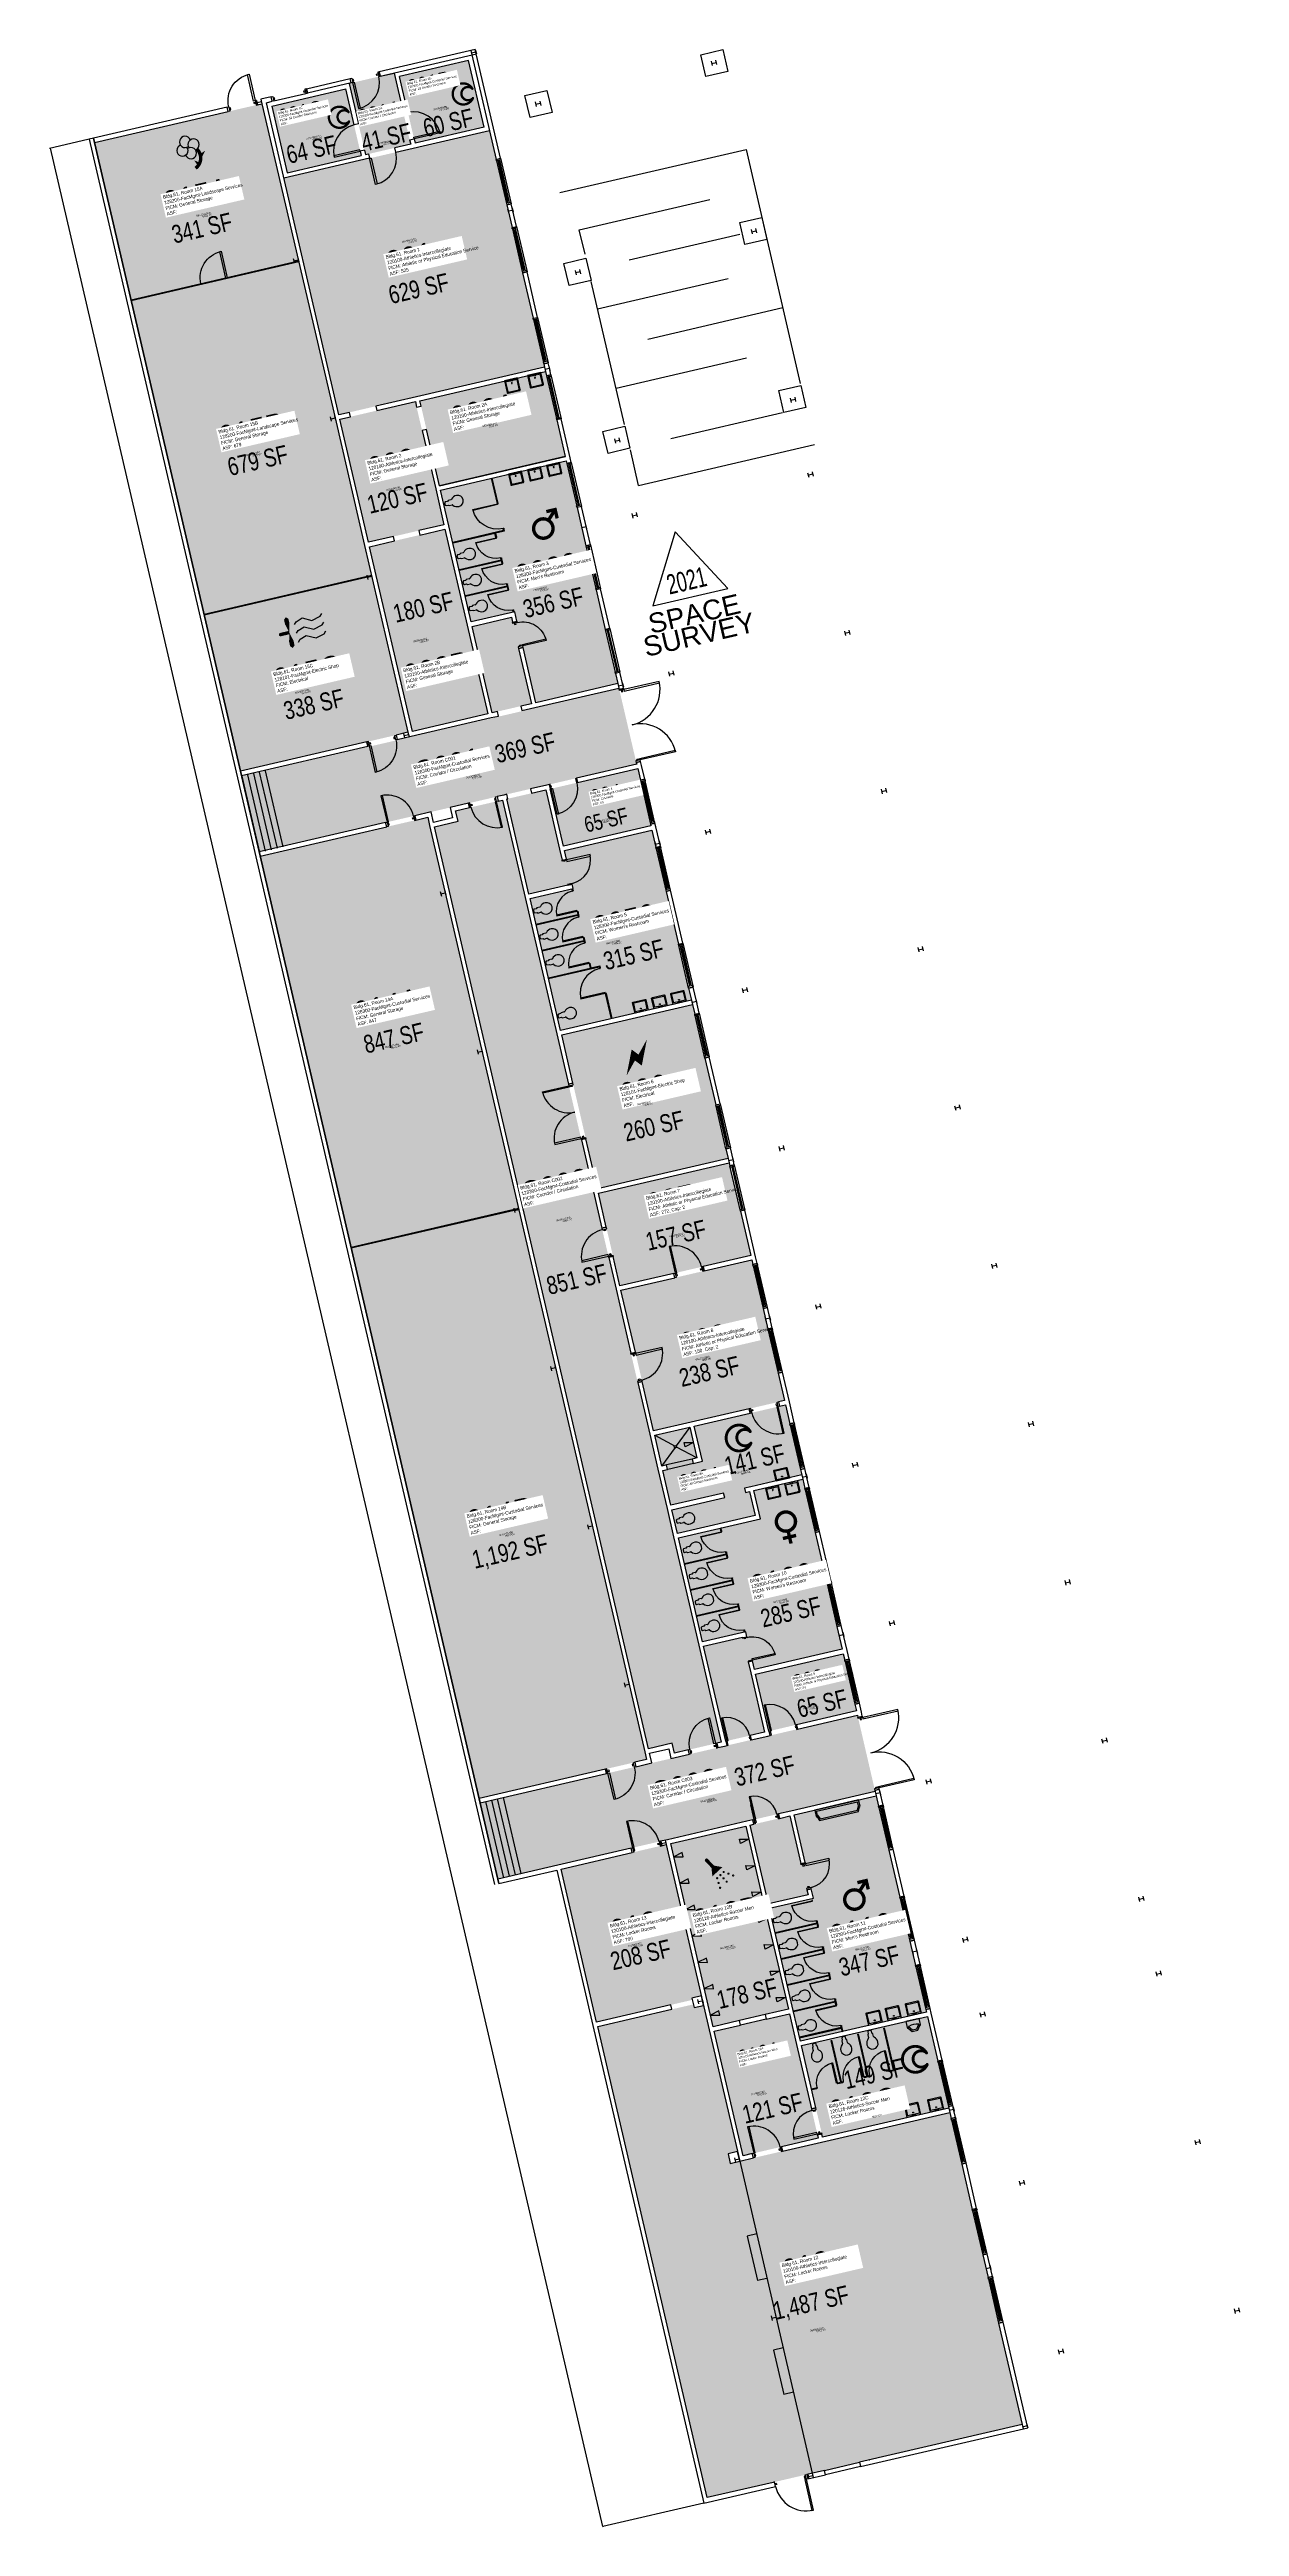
# Model space of a CAD drawing. Header units: inches. Extents: x 69199117 to 69200699, y 27664316 to 27667609.
import ezdxf
from ezdxf.enums import TextEntityAlignment as Align

# ---------------------------------------------------------------- set-up
doc = ezdxf.new("R2010")
doc.units = ezdxf.units.IN
doc.header["$LTSCALE"] = 10
doc.header["$MEASUREMENT"] = 0
doc.layers.get('0').update_dxf_attribs({"linetype": 'CONTINUOUS'})
for name, color, linetype in [('A-COLS', 5, 'CONTINUOUS'), ('A-DOOR', 2, 'CONTINUOUS'), ('A-FLOR', 3, 'CONTINUOUS'), ('A-GLAZ', 1, 'CONTINUOUS'), ('A-IDEN-ICON', 4, 'CONTINUOUS'), ('A-IDEN-RNUM', 7, 'CONTINUOUS'), ('A-IDEN-SNUM', 4, 'CONTINUOUS'), ('A-IDEN-VNUM', 4, 'CONTINUOUS'), ('A-ROOF', 2, 'CONTINUOUS'), ('A-WALL', 5, 'CONTINUOUS'), ('AREA-TEXT', 3, 'CONTINUOUS'), ('Rooms-Category-Color', 7, 'CONTINUOUS'), ('Rooms-College-Color', 7, 'CONTINUOUS'), ('Rooms-Department-Color', 7, 'CONTINUOUS'), ('Rooms-Division-Color', 7, 'CONTINUOUS'), ('Rooms-Information', 7, 'CONTINUOUS')]:
    doc.layers.add(name, color=color, linetype=linetype)
doc.layers.add('A-REV', color=1, linetype='CONTINUOUS', true_color=0xff0000)
doc.styles.add('Arial', font='arial.ttf')
doc.styles.add('CP_AREA', font='arial.ttf', dxfattribs={"height": 15})
doc.styles.add('CP_ROOMVNUMBER', font='arial.ttf', dxfattribs={"width": 0.85, "height": 0.075})
doc.styles.get("Standard").update_dxf_attribs({"font": 'arial.ttf'})

# ---------------------------------------------------------------- blocks, each defined once
blk = doc.blocks.new('CPWOMEN')
at = {"const_width": 0.015}
blk.add_lwpolyline([(-0.0375, 0, 1), (0.0475, 0, 1)], format="xyb", close=True, dxfattribs=at)
for points in [[(-0.025, -0.07), (0.035, -0.07)], [(0.005, -0.04), (0.005, -0.1)]]:
    blk.add_lwpolyline(points, dxfattribs=at)
blk = doc.blocks.new('CPSHOWER')
at = {"color": 0, "linetype": 'ByBlock'}
blk.add_lwpolyline([(-0.015, 0.04, 0, 0.06, 0), (0.005, 0.005, 0.06, 0.06, 0)], format="xyseb", dxfattribs=at)
for points, const_width in [([(-0.032, 0.062, 1), (-0.028, 0.069, 1)], 0.0075), ([(0.03, -0.004, 1), (0.034, -0.001, 1)], 0.005), ([(-0.004, -0.024, 1), (0, -0.021, 1)], 0.005), ([(-0.003, -0.046, 1), (0.001, -0.043, 1)], 0.005), ([(-0.002, -0.068, 1), (0.003, -0.066, 1)], 0.005), ([(0.013, -0.014, 1), (0.017, -0.011, 1)], 0.005), ([(0.023, -0.031, 1), (0.027, -0.028, 1)], 0.005), ([(0.033, -0.048, 1), (0.037, -0.046, 1)], 0.005), ([(0.049, -0.016, 1), (0.053, -0.013, 1)], 0.005), ([(0.067, -0.028, 1), (0.072, -0.026, 1)], 0.005)]:
    blk.add_lwpolyline(points, format="xyb", close=True, dxfattribs=dict(at, const_width=const_width))
at = {"color": 0, "linetype": 'ByBlock', "const_width": 0.015}
blk.add_lwpolyline([(-0.01, 0.031), (-0.03, 0.066)], dxfattribs=at)
blk = doc.blocks.new('CPMEN')
at = {"const_width": 0.015}
blk.add_lwpolyline([(-0.058, -0.02, 1), (0.028, -0.02, 1)], format="xyb", close=True, dxfattribs=at)
for points in [[(0.015, 0.01), (0.055, 0.05)], [(0.055, 0.01), (0.055, 0.05), (0.015, 0.05)]]:
    blk.add_lwpolyline(points, dxfattribs=at)
blk = doc.blocks.new('CPMECH')
at = {"color": 0, "linetype": 'ByBlock'}
for p, q in [((0.005, 0.025), (0.015, 0.035)), ((0.015, 0.035), (0.045, 0.045)), ((0.015, -0.005), (0.045, 0.005)), ((0.045, 0.045), (0.085, 0.025)), ((0.045, 0.005), (0.085, -0.015)), ((0.085, 0.025), (0.125, 0.035)), ((0.125, 0.035), (0.135, 0.045)), ((0.125, -0.005), (0.135, 0.005)), ((0.005, -0.015), (0.015, -0.005)), ((0.005, -0.055), (0.015, -0.045)), ((0.015, -0.045), (0.045, -0.035)), ((0.045, -0.035), (0.085, -0.055)), ((0.085, -0.015), (0.125, -0.005)), ((0.085, -0.055), (0.125, -0.045)), ((0.125, -0.045), (0.135, -0.035))]:
    blk.add_line(p, q, dxfattribs=at)
at = {"color": 0, "linetype": 'ByBlock', "const_width": 0.015}
blk.add_lwpolyline([(-0.025, -0.005), (-0.065, -0.005)], dxfattribs=at)
at = {"color": 0, "linetype": 'ByBlock', "const_width": 0.0075}
blk.add_lwpolyline([(-0.068, -0.007, 1), (-0.062, -0.003, 1)], format="xyb", close=True, dxfattribs=at)
at = {"color": 0, "linetype": 'ByBlock'}
for points in [[(-0.025, -0.005, 0, 0.02, 0), (-0.025, 0.035, 0.02, 0.02, 0), (-0.025, 0.055, 0.02, 0, 0), (-0.025, 0.065, 0, 0, 0)], [(-0.025, -0.005, 0, 0.02, 0), (-0.025, -0.045, 0.02, 0.02, 0), (-0.025, -0.065, 0.02, 0, 0), (-0.025, -0.075, 0, 0, 0)]]:
    blk.add_lwpolyline(points, format="xyseb", dxfattribs=at)
blk = doc.blocks.new('CPGRNDS')
at = {"color": 0, "linetype": 'ByBlock', "const_width": 0.015}
blk.add_lwpolyline([(0.022, -0.001, -0.459437), (-0.003, -0.082, 2.614735)], format="xyb", dxfattribs=at)
at = {"color": 0, "linetype": 'ByBlock'}
for points in [[(0.015, -0.068, 0.015, 0, 0), (-0.001, -0.046, 0, 0, 0)], [(0.034, -0.031, 0.015, 0, 0), (0.056, -0.016, 0, 0, 0)]]:
    blk.add_lwpolyline(points, format="xyseb", dxfattribs=at)
for centre, start, end in [((-0.042, 0.008), 96.8699, 23.1301), ((-0.022, 0.042), 6.8699, 293.1301), ((-0.008, -0.012), 186.8699, 113.1301), ((0.012, 0.022), 276.8699, 203.1301)]:
    blk.add_arc(centre, 0.025, start, end, dxfattribs=at)
blk = doc.blocks.new('CPELECT')
blk.add_lwpolyline([(0.062, 0.063, 0, 0.03, 0), (0.01, -0.017, 0.03, 0.03, 0), (-0.01, 0.007, 0.03, 0, 0), (-0.062, -0.073, 0.03, 0, 0)], format="xyseb")
blk = doc.blocks.new('CPBATH')
at = {"color": 0, "linetype": 'ByBlock', "const_width": 0.0127}
for points in [[(0.057, 0.017, 0.861492), (-0.055, 0, 1)], [(-0.055, 0, 0.726902), (0.049, -0.034, 1)], [(0.057, 0.017, 0.729002), (-0.008, -0.004, 1)], [(-0.008, -0.004, 0.609468), (0.049, -0.034, 1)]]:
    blk.add_lwpolyline(points, format="xyb", dxfattribs=at)
at = {"color": 0, "linetype": 'ByBlock', "const_width": 0.00637}
for points in [[(0.054, 0.015, 1), (0.06, 0.018, 1)], [(0.046, -0.035, 1), (0.051, -0.032, 1)]]:
    blk.add_lwpolyline(points, format="xyb", close=True, dxfattribs=at)
blk = doc.blocks.new('Space Revision')
at = {"layer": 'A-REV', "transparency": 16777216}
blk.add_lwpolyline([(0, 2.538), (-1.465, 0), (1.465, 0)], close=True, dxfattribs=at)
at = {"layer": 'A-REV', "transparency": 16777216, "insert": (0, -0.274), "char_height": 0.75, "attachment_point": 2, "line_spacing_factor": 0.65, "style": 'Arial'}
blk.add_mtext_dynamic_manual_height_columns('SPACE\\PSURVEY', width=1.2391, gutter_width=0.0182, heights=[0], dxfattribs=at)
at = {"layer": 'A-REV', "transparency": 16777216, "style": 'Arial', "width": 0.65}
blk.add_attdef('YEAR', text='', height=0.75, dxfattribs=at).set_placement((0, 0.646), align=Align.MIDDLE_CENTER)
at = {"layer": 'A-REV', "style": 'Arial', "flags": 1}
blk.add_attdef('UPDATES', text='', height=0.75, dxfattribs=at).set_placement((1.499, 1.084), align=Align.TOP_LEFT)

msp = doc.modelspace()

# ---------------------------------------------------------------- hatches: boundary and pattern name
at = {"layer": 'Rooms-Category-Color', "true_color": 0xadadad}
for points in [[(69199515.6, 27667564.1), (69199575.5, 27667578), (69199597.5, 27667483.4), (69199537.6, 27667469.5)], [(69199582.7, 27667573.4), (69199674.5, 27667594.7), (69199695, 27667506.1), (69199603.3, 27667484.8)], [(69199412.9, 27667534), (69199511.1, 27667556.8), (69199531.7, 27667468.2), (69199433.5, 27667445.4)], [(69199637.2, 27667023.5), (69199804.2, 27667062.3), (69199873, 27666766.3), (69199763.9, 27666740.9), (69199746.4, 27666816.4), (69199740.5, 27666815), (69199758, 27666739.6), (69199705.9, 27666727.5), (69199679.2, 27666842.4), (69199731.4, 27666854.5), (69199733.3, 27666846.2), (69199739.1, 27666847.6), (69199735.8, 27666861.7), (69199677.9, 27666848.2)], [(69199593.9, 27666701.5), (69199371.3, 27666649.8), (69199323.1, 27666857.3), (69199545.7, 27666909)], [(69199372.9, 27666643.1), (69199874.5, 27666759.6), (69199897.9, 27666659.1), (69199396.2, 27666542.6)], [(69199899.2, 27666653.3), (69199916.9, 27666577.3), (69199800.4, 27666550.3), (69199782.8, 27666626.2)], [(69199796.8, 27666305.1), (69199970.7, 27666345.5), (69199918.2, 27666571.5), (69199801.8, 27666544.4), (69199804.7, 27666531.8), (69199798.9, 27666530.4), (69199777, 27666624.9), (69199725.3, 27666612.9), (69199754.7, 27666486.3), (69199806.4, 27666498.3), (69199806.1, 27666499.2), (69199812, 27666500.6), (69199813.6, 27666493.8), (69199756.1, 27666480.4)], [(69199660.4, 27666583.2), (69199657.2, 27666597.1), (69199719.5, 27666611.5), (69200010.3, 27665358.9), (69199948, 27665344.4), (69199945, 27665357.5), (69199913.8, 27665350.3), (69199629.2, 27666575.9)], [(69200019.5, 27666135.1), (69199845.7, 27666094.7), (69199798.2, 27666299.2), (69199972, 27666339.6)], [(69200095.6, 27665807.3), (69199974.4, 27665779.1), (69199985.2, 27665732.4), (69199973.2, 27665729.6), (69199971.7, 27665735.4), (69199978, 27665736.9), (69199968.5, 27665777.8), (69199921.8, 27665766.9), (69199931.3, 27665726), (69199937.6, 27665727.5), (69199939.1, 27665721.6), (69199932.6, 27665720.2), (69199943.4, 27665673.9), (69200013.5, 27665690.2), (69200014.9, 27665684.3), (69199944.7, 27665668), (69199952.1, 27665636.4), (69200055.3, 27665660.4), (69200048, 27665692), (69200042.6, 27665690.8), (69200041.3, 27665696.6), (69200117.2, 27665714.3)], [(69200118.6, 27665708.4), (69200053.8, 27665693.4), (69200062.5, 27665655.9), (69199953.4, 27665630.5), (69199985.5, 27665492.2), (69200043, 27665505.6), (69200044.7, 27665498.3), (69200038.9, 27665496.9), (69200038.5, 27665498.4), (69199986.9, 27665486.4), (69200016.2, 27665360.2), (69200067.8, 27665372.2), (69200045.9, 27665466.7), (69200051.7, 27665468.1), (69200054.7, 27665455.4), (69200171.1, 27665482.4)], [(69199713.3, 27665177), (69200214.9, 27665293.4), (69200191.4, 27665394.8), (69199689.8, 27665278.3)], [(69200107.2, 27665262.3), (69200216.3, 27665287.6), (69200283, 27665000.2), (69200115.5, 27664961.3), (69200074.4, 27665138.1), (69200132.9, 27665151.7), (69200129.6, 27665165.8), (69200123.7, 27665164.5), (69200125.7, 27665156.2), (69200073.1, 27665144), (69200048.8, 27665248.7), (69200101.4, 27665260.9), (69200116.5, 27665195.7), (69200122.4, 27665197)]]:
    msp.add_hatch(color=253, dxfattribs=at).paths.add_polyline_path(points)
at = {"layer": 'Rooms-Category-Color', "true_color": 0xe3c5e1}
for points in [[(69199177.3, 27667485.6), (69199399.8, 27667537.2), (69199448.5, 27667327.9), (69199225.9, 27667276.2)], [(69199226.1, 27667275.2), (69199448.7, 27667326.9), (69199545.5, 27666909.9), (69199322.9, 27666858.2)], [(69199802.9, 27667068.2), (69199635.8, 27667029.4), (69199609.6, 27667142.4), (69199776.6, 27667181.2)], [(69199641.7, 27666977.4), (69199541.4, 27666954.1), (69199503.4, 27667117.8), (69199603.7, 27667141.1)], [(69199700.1, 27666726.1), (69199599.7, 27666702.8), (69199542.7, 27666948.3), (69199643.1, 27666971.6)], [(69199397.6, 27666536.8), (69199620.1, 27666588.5), (69199740.9, 27666068.3), (69199518.3, 27666016.6)], [(69199518.6, 27666015.7), (69199741.1, 27666067.3), (69199911, 27665335.8), (69199688.4, 27665284.1)]]:
    msp.add_hatch(color=254, dxfattribs=at).paths.add_polyline_path(points)
at = {"layer": 'Rooms-Category-Color', "true_color": 0xfbafa2}
for points in [[(69199429, 27667438.2), (69199702.2, 27667501.6), (69199775.3, 27667187.1), (69199502, 27667123.6)], [(69200049.5, 27666006), (69199875.6, 27665965.6), (69199847, 27666088.8), (69200020.9, 27666129.2)], [(69199877, 27665959.8), (69200050.9, 27666000.1), (69200094.3, 27665813.1), (69199920.4, 27665772.8)], [(69200056, 27665449.5), (69200172.4, 27665476.6), (69200190.1, 27665400.6), (69200073.7, 27665373.6)]]:
    msp.add_hatch(color=21, dxfattribs=at).paths.add_polyline_path(points)
at = {"layer": 'Rooms-Category-Color', "true_color": 0xffe090}
for points in [[(69199943.1, 27665224.2), (69200042.9, 27665247.3), (69200099.5, 27665003.8), (69199999.6, 27664980.6)], [(69199937.2, 27665222.8), (69199797.4, 27665190.3), (69199844.7, 27664986.8), (69199971.8, 27665016.3), (69199971.3, 27665018.7), (69199983.9, 27665021.7)], [(69199846.1, 27664980.9), (69199973.2, 27665010.4), (69199974.2, 27665006.1), (69199986.9, 27665009), (69200032, 27664814.6), (69200019.3, 27664811.7), (69200022.3, 27664799), (69200314, 27664866.8), (69200410.4, 27664451.8), (69199991.5, 27664354.6)], [(69200001, 27664974.8), (69200100.8, 27664998), (69200139.3, 27664832.4), (69200039.4, 27664809.2)], [(69200116.8, 27664955.5), (69200284.4, 27664994.4), (69200312.7, 27664872.6), (69200145.1, 27664833.7)]]:
    msp.add_hatch(color=41, dxfattribs=at).paths.add_polyline_path(points)
at = {"layer": 'Rooms-College-Color', "true_color": 0xadadad}
for points in [[(69199515.6, 27667564.1), (69199575.5, 27667578), (69199597.5, 27667483.4), (69199537.6, 27667469.5)], [(69199582.7, 27667573.4), (69199674.5, 27667594.7), (69199695, 27667506.1), (69199603.3, 27667484.8)], [(69199177.3, 27667485.6), (69199399.8, 27667537.2), (69199448.5, 27667327.9), (69199225.9, 27667276.2)], [(69199412.9, 27667534), (69199511.1, 27667556.8), (69199531.7, 27667468.2), (69199433.5, 27667445.4)], [(69199802.9, 27667068.2), (69199635.8, 27667029.4), (69199609.6, 27667142.4), (69199776.6, 27667181.2)], [(69199641.7, 27666977.4), (69199541.4, 27666954.1), (69199503.4, 27667117.8), (69199603.7, 27667141.1)], [(69199637.2, 27667023.5), (69199804.2, 27667062.3), (69199873, 27666766.3), (69199763.9, 27666740.9), (69199746.4, 27666816.4), (69199740.5, 27666815), (69199758, 27666739.6), (69199705.9, 27666727.5), (69199679.2, 27666842.4), (69199731.4, 27666854.5), (69199733.3, 27666846.2), (69199739.1, 27666847.6), (69199735.8, 27666861.7), (69199677.9, 27666848.2)], [(69199700.1, 27666726.1), (69199599.7, 27666702.8), (69199542.7, 27666948.3), (69199643.1, 27666971.6)], [(69199593.9, 27666701.5), (69199371.3, 27666649.8), (69199323.1, 27666857.3), (69199545.7, 27666909)], [(69199372.9, 27666643.1), (69199874.5, 27666759.6), (69199897.9, 27666659.1), (69199396.2, 27666542.6)], [(69199796.8, 27666305.1), (69199970.7, 27666345.5), (69199918.2, 27666571.5), (69199801.8, 27666544.4), (69199804.7, 27666531.8), (69199798.9, 27666530.4), (69199777, 27666624.9), (69199725.3, 27666612.9), (69199754.7, 27666486.3), (69199806.4, 27666498.3), (69199806.1, 27666499.2), (69199812, 27666500.6), (69199813.6, 27666493.8), (69199756.1, 27666480.4)], [(69199660.4, 27666583.2), (69199657.2, 27666597.1), (69199719.5, 27666611.5), (69200010.3, 27665358.9), (69199948, 27665344.4), (69199945, 27665357.5), (69199913.8, 27665350.3), (69199629.2, 27666575.9)], [(69200019.5, 27666135.1), (69199845.7, 27666094.7), (69199798.2, 27666299.2), (69199972, 27666339.6)], [(69199518.6, 27666015.7), (69199741.1, 27666067.3), (69199911, 27665335.8), (69199688.4, 27665284.1)], [(69200095.6, 27665807.3), (69199974.4, 27665779.1), (69199985.2, 27665732.4), (69199973.2, 27665729.6), (69199971.7, 27665735.4), (69199978, 27665736.9), (69199968.5, 27665777.8), (69199921.8, 27665766.9), (69199931.3, 27665726), (69199937.6, 27665727.5), (69199939.1, 27665721.6), (69199932.6, 27665720.2), (69199943.4, 27665673.9), (69200013.5, 27665690.2), (69200014.9, 27665684.3), (69199944.7, 27665668), (69199952.1, 27665636.4), (69200055.3, 27665660.4), (69200048, 27665692), (69200042.6, 27665690.8), (69200041.3, 27665696.6), (69200117.2, 27665714.3)], [(69200118.6, 27665708.4), (69200053.8, 27665693.4), (69200062.5, 27665655.9), (69199953.4, 27665630.5), (69199985.5, 27665492.2), (69200043, 27665505.6), (69200044.7, 27665498.3), (69200038.9, 27665496.9), (69200038.5, 27665498.4), (69199986.9, 27665486.4), (69200016.2, 27665360.2), (69200067.8, 27665372.2), (69200045.9, 27665466.7), (69200051.7, 27665468.1), (69200054.7, 27665455.4), (69200171.1, 27665482.4)], [(69199713.3, 27665177), (69200214.9, 27665293.4), (69200191.4, 27665394.8), (69199689.8, 27665278.3)], [(69200107.2, 27665262.3), (69200216.3, 27665287.6), (69200283, 27665000.2), (69200115.5, 27664961.3), (69200074.4, 27665138.1), (69200132.9, 27665151.7), (69200129.6, 27665165.8), (69200123.7, 27665164.5), (69200125.7, 27665156.2), (69200073.1, 27665144), (69200048.8, 27665248.7), (69200101.4, 27665260.9), (69200116.5, 27665195.7), (69200122.4, 27665197)], [(69199943.1, 27665224.2), (69200042.9, 27665247.3), (69200099.5, 27665003.8), (69199999.6, 27664980.6)], [(69199846.1, 27664980.9), (69199973.2, 27665010.4), (69199974.2, 27665006.1), (69199986.9, 27665009), (69200032, 27664814.6), (69200019.3, 27664811.7), (69200022.3, 27664799), (69200314, 27664866.8), (69200410.4, 27664451.8), (69199991.5, 27664354.6)], [(69200001, 27664974.8), (69200100.8, 27664998), (69200139.3, 27664832.4), (69200039.4, 27664809.2)], [(69200116.8, 27664955.5), (69200284.4, 27664994.4), (69200312.7, 27664872.6), (69200145.1, 27664833.7)]]:
    msp.add_hatch(color=253, dxfattribs=at).paths.add_polyline_path(points)
at = {"layer": 'Rooms-College-Color', "true_color": 0x80bc67}
for points in [[(69199429, 27667438.2), (69199702.2, 27667501.6), (69199775.3, 27667187.1), (69199502, 27667123.6)], [(69199226.1, 27667275.2), (69199448.7, 27667326.9), (69199545.5, 27666909.9), (69199322.9, 27666858.2)], [(69199899.2, 27666653.3), (69199916.9, 27666577.3), (69199800.4, 27666550.3), (69199782.8, 27666626.2)], [(69199397.6, 27666536.8), (69199620.1, 27666588.5), (69199740.9, 27666068.3), (69199518.3, 27666016.6)], [(69200049.5, 27666006), (69199875.6, 27665965.6), (69199847, 27666088.8), (69200020.9, 27666129.2)], [(69199877, 27665959.8), (69200050.9, 27666000.1), (69200094.3, 27665813.1), (69199920.4, 27665772.8)], [(69200056, 27665449.5), (69200172.4, 27665476.6), (69200190.1, 27665400.6), (69200073.7, 27665373.6)], [(69199937.2, 27665222.8), (69199797.4, 27665190.3), (69199844.7, 27664986.8), (69199971.8, 27665016.3), (69199971.3, 27665018.7), (69199983.9, 27665021.7)]]:
    msp.add_hatch(color=83, dxfattribs=at).paths.add_polyline_path(points)
at = {"layer": 'Rooms-Department-Color', "true_color": 0xacacac}
for points in [[(69199515.6, 27667564.1), (69199575.5, 27667578), (69199597.5, 27667483.4), (69199537.6, 27667469.5)], [(69199582.7, 27667573.4), (69199674.5, 27667594.7), (69199695, 27667506.1), (69199603.3, 27667484.8)], [(69199412.9, 27667534), (69199511.1, 27667556.8), (69199531.7, 27667468.2), (69199433.5, 27667445.4)], [(69199637.2, 27667023.5), (69199804.2, 27667062.3), (69199873, 27666766.3), (69199763.9, 27666740.9), (69199746.4, 27666816.4), (69199740.5, 27666815), (69199758, 27666739.6), (69199705.9, 27666727.5), (69199679.2, 27666842.4), (69199731.4, 27666854.5), (69199733.3, 27666846.2), (69199739.1, 27666847.6), (69199735.8, 27666861.7), (69199677.9, 27666848.2)], [(69199593.9, 27666701.5), (69199371.3, 27666649.8), (69199323.1, 27666857.3), (69199545.7, 27666909)], [(69199372.9, 27666643.1), (69199874.5, 27666759.6), (69199897.9, 27666659.1), (69199396.2, 27666542.6)], [(69199899.2, 27666653.3), (69199916.9, 27666577.3), (69199800.4, 27666550.3), (69199782.8, 27666626.2)], [(69199796.8, 27666305.1), (69199970.7, 27666345.5), (69199918.2, 27666571.5), (69199801.8, 27666544.4), (69199804.7, 27666531.8), (69199798.9, 27666530.4), (69199777, 27666624.9), (69199725.3, 27666612.9), (69199754.7, 27666486.3), (69199806.4, 27666498.3), (69199806.1, 27666499.2), (69199812, 27666500.6), (69199813.6, 27666493.8), (69199756.1, 27666480.4)], [(69199660.4, 27666583.2), (69199657.2, 27666597.1), (69199719.5, 27666611.5), (69200010.3, 27665358.9), (69199948, 27665344.4), (69199945, 27665357.5), (69199913.8, 27665350.3), (69199629.2, 27666575.9)], [(69200019.5, 27666135.1), (69199845.7, 27666094.7), (69199798.2, 27666299.2), (69199972, 27666339.6)], [(69200095.6, 27665807.3), (69199974.4, 27665779.1), (69199985.2, 27665732.4), (69199973.2, 27665729.6), (69199971.7, 27665735.4), (69199978, 27665736.9), (69199968.5, 27665777.8), (69199921.8, 27665766.9), (69199931.3, 27665726), (69199937.6, 27665727.5), (69199939.1, 27665721.6), (69199932.6, 27665720.2), (69199943.4, 27665673.9), (69200013.5, 27665690.2), (69200014.9, 27665684.3), (69199944.7, 27665668), (69199952.1, 27665636.4), (69200055.3, 27665660.4), (69200048, 27665692), (69200042.6, 27665690.8), (69200041.3, 27665696.6), (69200117.2, 27665714.3)], [(69200118.6, 27665708.4), (69200053.8, 27665693.4), (69200062.5, 27665655.9), (69199953.4, 27665630.5), (69199985.5, 27665492.2), (69200043, 27665505.6), (69200044.7, 27665498.3), (69200038.9, 27665496.9), (69200038.5, 27665498.4), (69199986.9, 27665486.4), (69200016.2, 27665360.2), (69200067.8, 27665372.2), (69200045.9, 27665466.7), (69200051.7, 27665468.1), (69200054.7, 27665455.4), (69200171.1, 27665482.4)], [(69199713.3, 27665177), (69200214.9, 27665293.4), (69200191.4, 27665394.8), (69199689.8, 27665278.3)], [(69200107.2, 27665262.3), (69200216.3, 27665287.6), (69200283, 27665000.2), (69200115.5, 27664961.3), (69200074.4, 27665138.1), (69200132.9, 27665151.7), (69200129.6, 27665165.8), (69200123.7, 27665164.5), (69200125.7, 27665156.2), (69200073.1, 27665144), (69200048.8, 27665248.7), (69200101.4, 27665260.9), (69200116.5, 27665195.7), (69200122.4, 27665197)]]:
    msp.add_hatch(color=253, dxfattribs=at).paths.add_polyline_path(points)
at = {"layer": 'Rooms-Department-Color', "true_color": 0x80bc67}
for points in [[(69199177.3, 27667485.6), (69199399.8, 27667537.2), (69199448.5, 27667327.9), (69199225.9, 27667276.2)], [(69199226.1, 27667275.2), (69199448.7, 27667326.9), (69199545.5, 27666909.9), (69199322.9, 27666858.2)], [(69199397.6, 27666536.8), (69199620.1, 27666588.5), (69199740.9, 27666068.3), (69199518.3, 27666016.6)], [(69199518.6, 27666015.7), (69199741.1, 27666067.3), (69199911, 27665335.8), (69199688.4, 27665284.1)]]:
    msp.add_hatch(color=83, dxfattribs=at).paths.add_polyline_path(points)
at = {"layer": 'Rooms-Department-Color', "true_color": 0x604aed}
for points in [[(69199429, 27667438.2), (69199702.2, 27667501.6), (69199775.3, 27667187.1), (69199502, 27667123.6)], [(69199802.9, 27667068.2), (69199635.8, 27667029.4), (69199609.6, 27667142.4), (69199776.6, 27667181.2)], [(69199641.7, 27666977.4), (69199541.4, 27666954.1), (69199503.4, 27667117.8), (69199603.7, 27667141.1)], [(69199700.1, 27666726.1), (69199599.7, 27666702.8), (69199542.7, 27666948.3), (69199643.1, 27666971.6)], [(69200049.5, 27666006), (69199875.6, 27665965.6), (69199847, 27666088.8), (69200020.9, 27666129.2)], [(69199877, 27665959.8), (69200050.9, 27666000.1), (69200094.3, 27665813.1), (69199920.4, 27665772.8)], [(69200056, 27665449.5), (69200172.4, 27665476.6), (69200190.1, 27665400.6), (69200073.7, 27665373.6)], [(69199943.1, 27665224.2), (69200042.9, 27665247.3), (69200099.5, 27665003.8), (69199999.6, 27664980.6)], [(69199937.2, 27665222.8), (69199797.4, 27665190.3), (69199844.7, 27664986.8), (69199971.8, 27665016.3), (69199971.3, 27665018.7), (69199983.9, 27665021.7)], [(69199846.1, 27664980.9), (69199973.2, 27665010.4), (69199974.2, 27665006.1), (69199986.9, 27665009), (69200032, 27664814.6), (69200019.3, 27664811.7), (69200022.3, 27664799), (69200314, 27664866.8), (69200410.4, 27664451.8), (69199991.5, 27664354.6)], [(69200001, 27664974.8), (69200100.8, 27664998), (69200139.3, 27664832.4), (69200039.4, 27664809.2)], [(69200116.8, 27664955.5), (69200284.4, 27664994.4), (69200312.7, 27664872.6), (69200145.1, 27664833.7)]]:
    msp.add_hatch(color=173, dxfattribs=at).paths.add_polyline_path(points)
at = {"layer": 'Rooms-Division-Color', "true_color": 0xadadad}
for points in [[(69199515.6, 27667564.1), (69199575.5, 27667578), (69199597.5, 27667483.4), (69199537.6, 27667469.5)], [(69199582.7, 27667573.4), (69199674.5, 27667594.7), (69199695, 27667506.1), (69199603.3, 27667484.8)], [(69199412.9, 27667534), (69199511.1, 27667556.8), (69199531.7, 27667468.2), (69199433.5, 27667445.4)], [(69199637.2, 27667023.5), (69199804.2, 27667062.3), (69199873, 27666766.3), (69199763.9, 27666740.9), (69199746.4, 27666816.4), (69199740.5, 27666815), (69199758, 27666739.6), (69199705.9, 27666727.5), (69199679.2, 27666842.4), (69199731.4, 27666854.5), (69199733.3, 27666846.2), (69199739.1, 27666847.6), (69199735.8, 27666861.7), (69199677.9, 27666848.2)], [(69199593.9, 27666701.5), (69199371.3, 27666649.8), (69199323.1, 27666857.3), (69199545.7, 27666909)], [(69199372.9, 27666643.1), (69199874.5, 27666759.6), (69199897.9, 27666659.1), (69199396.2, 27666542.6)], [(69199899.2, 27666653.3), (69199916.9, 27666577.3), (69199800.4, 27666550.3), (69199782.8, 27666626.2)], [(69199796.8, 27666305.1), (69199970.7, 27666345.5), (69199918.2, 27666571.5), (69199801.8, 27666544.4), (69199804.7, 27666531.8), (69199798.9, 27666530.4), (69199777, 27666624.9), (69199725.3, 27666612.9), (69199754.7, 27666486.3), (69199806.4, 27666498.3), (69199806.1, 27666499.2), (69199812, 27666500.6), (69199813.6, 27666493.8), (69199756.1, 27666480.4)], [(69199660.4, 27666583.2), (69199657.2, 27666597.1), (69199719.5, 27666611.5), (69200010.3, 27665358.9), (69199948, 27665344.4), (69199945, 27665357.5), (69199913.8, 27665350.3), (69199629.2, 27666575.9)], [(69200019.5, 27666135.1), (69199845.7, 27666094.7), (69199798.2, 27666299.2), (69199972, 27666339.6)], [(69200095.6, 27665807.3), (69199974.4, 27665779.1), (69199985.2, 27665732.4), (69199973.2, 27665729.6), (69199971.7, 27665735.4), (69199978, 27665736.9), (69199968.5, 27665777.8), (69199921.8, 27665766.9), (69199931.3, 27665726), (69199937.6, 27665727.5), (69199939.1, 27665721.6), (69199932.6, 27665720.2), (69199943.4, 27665673.9), (69200013.5, 27665690.2), (69200014.9, 27665684.3), (69199944.7, 27665668), (69199952.1, 27665636.4), (69200055.3, 27665660.4), (69200048, 27665692), (69200042.6, 27665690.8), (69200041.3, 27665696.6), (69200117.2, 27665714.3)], [(69200118.6, 27665708.4), (69200053.8, 27665693.4), (69200062.5, 27665655.9), (69199953.4, 27665630.5), (69199985.5, 27665492.2), (69200043, 27665505.6), (69200044.7, 27665498.3), (69200038.9, 27665496.9), (69200038.5, 27665498.4), (69199986.9, 27665486.4), (69200016.2, 27665360.2), (69200067.8, 27665372.2), (69200045.9, 27665466.7), (69200051.7, 27665468.1), (69200054.7, 27665455.4), (69200171.1, 27665482.4)], [(69199713.3, 27665177), (69200214.9, 27665293.4), (69200191.4, 27665394.8), (69199689.8, 27665278.3)], [(69200107.2, 27665262.3), (69200216.3, 27665287.6), (69200283, 27665000.2), (69200115.5, 27664961.3), (69200074.4, 27665138.1), (69200132.9, 27665151.7), (69200129.6, 27665165.8), (69200123.7, 27665164.5), (69200125.7, 27665156.2), (69200073.1, 27665144), (69200048.8, 27665248.7), (69200101.4, 27665260.9), (69200116.5, 27665195.7), (69200122.4, 27665197)]]:
    msp.add_hatch(color=253, dxfattribs=at).paths.add_polyline_path(points)
at = {"layer": 'Rooms-Division-Color', "true_color": 0x80bc67}
for points in [[(69199177.3, 27667485.6), (69199399.8, 27667537.2), (69199448.5, 27667327.9), (69199225.9, 27667276.2)], [(69199226.1, 27667275.2), (69199448.7, 27667326.9), (69199545.5, 27666909.9), (69199322.9, 27666858.2)], [(69199397.6, 27666536.8), (69199620.1, 27666588.5), (69199740.9, 27666068.3), (69199518.3, 27666016.6)], [(69199518.6, 27666015.7), (69199741.1, 27666067.3), (69199911, 27665335.8), (69199688.4, 27665284.1)]]:
    msp.add_hatch(color=83, dxfattribs=at).paths.add_polyline_path(points)
at = {"layer": 'Rooms-Division-Color', "true_color": 0x604aed}
for points in [[(69199429, 27667438.2), (69199702.2, 27667501.6), (69199775.3, 27667187.1), (69199502, 27667123.6)], [(69199802.9, 27667068.2), (69199635.8, 27667029.4), (69199609.6, 27667142.4), (69199776.6, 27667181.2)], [(69199641.7, 27666977.4), (69199541.4, 27666954.1), (69199503.4, 27667117.8), (69199603.7, 27667141.1)], [(69199700.1, 27666726.1), (69199599.7, 27666702.8), (69199542.7, 27666948.3), (69199643.1, 27666971.6)], [(69200049.5, 27666006), (69199875.6, 27665965.6), (69199847, 27666088.8), (69200020.9, 27666129.2)], [(69199877, 27665959.8), (69200050.9, 27666000.1), (69200094.3, 27665813.1), (69199920.4, 27665772.8)], [(69200056, 27665449.5), (69200172.4, 27665476.6), (69200190.1, 27665400.6), (69200073.7, 27665373.6)], [(69199943.1, 27665224.2), (69200042.9, 27665247.3), (69200099.5, 27665003.8), (69199999.6, 27664980.6)], [(69199937.2, 27665222.8), (69199797.4, 27665190.3), (69199844.7, 27664986.8), (69199971.8, 27665016.3), (69199971.3, 27665018.7), (69199983.9, 27665021.7)], [(69199846.1, 27664980.9), (69199973.2, 27665010.4), (69199974.2, 27665006.1), (69199986.9, 27665009), (69200032, 27664814.6), (69200019.3, 27664811.7), (69200022.3, 27664799), (69200314, 27664866.8), (69200410.4, 27664451.8), (69199991.5, 27664354.6)], [(69200001, 27664974.8), (69200100.8, 27664998), (69200139.3, 27664832.4), (69200039.4, 27664809.2)], [(69200116.8, 27664955.5), (69200284.4, 27664994.4), (69200312.7, 27664872.6), (69200145.1, 27664833.7)]]:
    msp.add_hatch(color=173, dxfattribs=at).paths.add_polyline_path(points)

# ---------------------------------------------------------------- linework, layer by layer
at = {"layer": 'A-COLS'}
for p, q in [((69199677.6, 27667607.9), (69199678.9, 27667602)), ((69199678.2, 27667605), (69199684.1, 27667606.3)), ((69199683.4, 27667609.2), (69199684.8, 27667603.4)), ((69199996.9, 27667593.7), (69199998.3, 27667587.9)), ((69199997.6, 27667590.8), (69200003.4, 27667592.2)), ((69200002.8, 27667595.1), (69200004.1, 27667589.3)), ((69199392.6, 27667541.7), (69199394, 27667535.9)), ((69199393.3, 27667538.8), (69199399.2, 27667540.2)), ((69199398.5, 27667543.1), (69199399.8, 27667537.2)), ((69199763.1, 27667539.5), (69199764.5, 27667533.6)), ((69199763.8, 27667536.5), (69199769.7, 27667537.9)), ((69199769, 27667540.8), (69199770.3, 27667535)), ((69199726.4, 27667397.5), (69199727.8, 27667391.6)), ((69199727.1, 27667394.6), (69199732.9, 27667395.9)), ((69199732.3, 27667398.8), (69199733.6, 27667393)), ((69200050, 27667370), (69200051.4, 27667364.1)), ((69200050.7, 27667367), (69200056.6, 27667368.4)), ((69200055.9, 27667371.3), (69200057.2, 27667365.5)), ((69199441.5, 27667331.3), (69199442.9, 27667325.5)), ((69199442.2, 27667328.4), (69199448, 27667329.8)), ((69199447.3, 27667332.7), (69199448.7, 27667326.8)), ((69199816.2, 27667315.7), (69199817.6, 27667309.8)), ((69199816.9, 27667312.8), (69199822.8, 27667314.1)), ((69199822.1, 27667317), (69199823.4, 27667311.2)), ((69199775.3, 27667187.1), (69199776.6, 27667181.2)), ((69199775.9, 27667184.2), (69199781.8, 27667185.5)), ((69199781.1, 27667188.4), (69199782.5, 27667182.6)), ((69200102, 27667145.9), (69200103.4, 27667140.1)), ((69200102.7, 27667143), (69200108.6, 27667144.3)), ((69200107.9, 27667147.3), (69200109.2, 27667141.4)), ((69199490.3, 27667120.9), (69199491.7, 27667115.1)), ((69199491, 27667118), (69199496.9, 27667119.4)), ((69199496.2, 27667122.3), (69199497.6, 27667116.4)), ((69199868.3, 27667091.6), (69199869.6, 27667085.8)), ((69199868.9, 27667088.7), (69199874.8, 27667090.1)), ((69199874.1, 27667093), (69199875.5, 27667087.1)), ((69200125.1, 27667046.6), (69200126.5, 27667040.7)), ((69200125.8, 27667043.6), (69200131.6, 27667045)), ((69200131, 27667047.9), (69200132.3, 27667042.1)), ((69199830, 27666978), (69199831.3, 27666972.2)), ((69199891.3, 27666992.3), (69199892.7, 27666986.4)), ((69199892, 27666989.4), (69199897.9, 27666990.7)), ((69199897.2, 27666993.6), (69199898.5, 27666987.8)), ((69199824.1, 27666976.7), (69199825.5, 27666970.8)), ((69199824.8, 27666973.7), (69199830.6, 27666975.1)), ((69199545, 27666911.9), (69199546.4, 27666906)), ((69199539.2, 27666910.5), (69199540.6, 27666904.7)), ((69199539.9, 27666907.6), (69199545.7, 27666909)), ((69200174, 27666836.2), (69200175.3, 27666830.3)), ((69200174.6, 27666833.2), (69200180.5, 27666834.6)), ((69200179.8, 27666837.5), (69200181.2, 27666831.7)), ((69199940.2, 27666781.9), (69199941.5, 27666776)), ((69199940.9, 27666779), (69199946.7, 27666780.3)), ((69199946, 27666783.2), (69199947.4, 27666777.4)), ((69199873, 27666766.3), (69199874.3, 27666760.4)), ((69199873.7, 27666763.3), (69199879.5, 27666764.7)), ((69199878.8, 27666767.6), (69199880.2, 27666761.8)), ((69199588.1, 27666700.1), (69199589.4, 27666694.3)), ((69199588.7, 27666697.2), (69199594.6, 27666698.5)), ((69199593.9, 27666701.5), (69199595.3, 27666695.6)), ((69200222.8, 27666625.8), (69200224.2, 27666619.9)), ((69200223.5, 27666622.8), (69200229.3, 27666624.2)), ((69200228.7, 27666627.1), (69200230, 27666621.3)), ((69199921.8, 27666555.9), (69199923.2, 27666550)), ((69199922.5, 27666552.9), (69199928.4, 27666554.3)), ((69199927.7, 27666557.2), (69199929, 27666551.4)), ((69199989, 27666571.5), (69199990.4, 27666565.6)), ((69199989.7, 27666568.5), (69199995.6, 27666569.9)), ((69199994.9, 27666572.8), (69199996.2, 27666567)), ((69199636.9, 27666489.7), (69199638.3, 27666483.9)), ((69199637.6, 27666486.8), (69199643.4, 27666488.1)), ((69199642.8, 27666491.1), (69199644.1, 27666485.2)), ((69200271.7, 27666415.3), (69200273, 27666409.5)), ((69200272.4, 27666412.4), (69200278.2, 27666413.8)), ((69200277.5, 27666416.7), (69200278.9, 27666410.9)), ((69200037.9, 27666361.1), (69200039.3, 27666355.2)), ((69200038.6, 27666358.1), (69200044.4, 27666359.5)), ((69200043.7, 27666362.4), (69200045.1, 27666356.6)), ((69199970.7, 27666345.5), (69199972, 27666339.6)), ((69199971.4, 27666342.5), (69199977.2, 27666343.9)), ((69199976.5, 27666346.8), (69199977.9, 27666341)), ((69199685.8, 27666279.3), (69199687.1, 27666273.5)), ((69199686.4, 27666276.4), (69199692.3, 27666277.7)), ((69199691.6, 27666280.7), (69199693, 27666274.8)), ((69200320.5, 27666204.9), (69200321.9, 27666199.1)), ((69200321.2, 27666202), (69200327.1, 27666203.4)), ((69200326.4, 27666206.3), (69200327.7, 27666200.5)), ((69200019.5, 27666135.1), (69200020.9, 27666129.2)), ((69200020.2, 27666132.1), (69200026.1, 27666133.5)), ((69200025.4, 27666136.4), (69200026.7, 27666130.6)), ((69200086.7, 27666150.7), (69200088.1, 27666144.8)), ((69200087.4, 27666147.7), (69200093.3, 27666149.1)), ((69200092.6, 27666152), (69200093.9, 27666146.2)), ((69199734.6, 27666068.9), (69199736, 27666063.1)), ((69199735.3, 27666066), (69199741.1, 27666067.3)), ((69199740.5, 27666070.3), (69199741.8, 27666064.4)), ((69200369.4, 27665994.5), (69200370.7, 27665988.7)), ((69200370.1, 27665991.6), (69200375.9, 27665993)), ((69200375.2, 27665995.9), (69200376.6, 27665990.1)), ((69200068.4, 27665924.7), (69200069.7, 27665918.8)), ((69200074.2, 27665926), (69200075.6, 27665920.2)), ((69200135.6, 27665940.3), (69200137, 27665934.4)), ((69200136.3, 27665937.3), (69200142.1, 27665938.7)), ((69200141.4, 27665941.6), (69200142.8, 27665935.8)), ((69200069.1, 27665921.7), (69200074.9, 27665923.1)), ((69199783.5, 27665858.5), (69199784.8, 27665852.7)), ((69199789.3, 27665859.9), (69199790.7, 27665854)), ((69199784.1, 27665855.6), (69199790, 27665856.9)), ((69200418.2, 27665784.1), (69200419.6, 27665778.3)), ((69200418.9, 27665781.2), (69200424.8, 27665782.6)), ((69200424.1, 27665785.5), (69200425.4, 27665779.7)), ((69200184.5, 27665729.9), (69200185.8, 27665724)), ((69200185.1, 27665726.9), (69200191, 27665728.3)), ((69200190.3, 27665731.2), (69200191.7, 27665725.4)), ((69200117.2, 27665714.3), (69200118.6, 27665708.4)), ((69200117.9, 27665711.3), (69200123.8, 27665712.7)), ((69200123.1, 27665715.6), (69200124.4, 27665709.8)), ((69199832.3, 27665648.1), (69199833.7, 27665642.3)), ((69199833, 27665645.2), (69199838.8, 27665646.5)), ((69199838.2, 27665649.5), (69199839.5, 27665643.6)), ((69200467.1, 27665573.7), (69200468.4, 27665567.9)), ((69200467.8, 27665570.8), (69200473.6, 27665572.2)), ((69200472.9, 27665575.1), (69200474.3, 27665569.2)), ((69200166.1, 27665503.8), (69200167.4, 27665498)), ((69200166.8, 27665500.9), (69200172.6, 27665502.3)), ((69200171.9, 27665505.2), (69200173.3, 27665499.4)), ((69200233.3, 27665519.5), (69200234.7, 27665513.6)), ((69200234, 27665516.5), (69200239.8, 27665517.9)), ((69200239.1, 27665520.8), (69200240.5, 27665515)), ((69199881.2, 27665437.7), (69199882.5, 27665431.9)), ((69199881.8, 27665434.8), (69199887.7, 27665436.1)), ((69199887, 27665439.1), (69199888.4, 27665433.2)), ((69200521.8, 27665364.7), (69200523.1, 27665358.8)), ((69200515.9, 27665363.3), (69200517.3, 27665357.5)), ((69200516.6, 27665360.4), (69200522.5, 27665361.8)), ((69200282.2, 27665309.1), (69200283.5, 27665303.2)), ((69200282.8, 27665306.1), (69200288.7, 27665307.5)), ((69200288, 27665310.4), (69200289.4, 27665304.6)), ((69200214.9, 27665293.4), (69200216.3, 27665287.6)), ((69200215.6, 27665290.5), (69200221.5, 27665291.9)), ((69200220.8, 27665294.8), (69200222.1, 27665289)), ((69199930, 27665227.3), (69199931.4, 27665221.4)), ((69199930.7, 27665224.4), (69199936.5, 27665225.7)), ((69199935.9, 27665228.6), (69199937.2, 27665222.8)), ((69200564.8, 27665152.9), (69200566.1, 27665147.1)), ((69200565.5, 27665150), (69200571.3, 27665151.4)), ((69200570.6, 27665154.3), (69200572, 27665148.4)), ((69200263.8, 27665083), (69200265.2, 27665077.2)), ((69200264.5, 27665080.1), (69200270.3, 27665081.5)), ((69200269.6, 27665084.4), (69200271, 27665078.6)), ((69200331, 27665098.6), (69200332.4, 27665092.8)), ((69200331.7, 27665095.7), (69200337.5, 27665097.1)), ((69200336.9, 27665100), (69200338.2, 27665094.2)), ((69200587.9, 27665053.6), (69200589.2, 27665047.7)), ((69200588.5, 27665050.7), (69200594.4, 27665052)), ((69200593.7, 27665054.9), (69200595.1, 27665049.1)), ((69199978.9, 27665016.9), (69199980.2, 27665011)), ((69199979.6, 27665014), (69199985.4, 27665015.3)), ((69199984.7, 27665018.2), (69199986.1, 27665012.4)), ((69200354.1, 27664999.3), (69200355.4, 27664993.4)), ((69200354.8, 27664996.4), (69200360.6, 27664997.7)), ((69200359.9, 27665000.6), (69200361.3, 27664994.8)), ((69200312.6, 27664872.6), (69200314, 27664866.8)), ((69200313.3, 27664869.7), (69200319.2, 27664871.1)), ((69200318.5, 27664874), (69200319.9, 27664868.2)), ((69200027.7, 27664806.5), (69200029.1, 27664800.6)), ((69200028.4, 27664803.6), (69200034.3, 27664804.9)), ((69200033.6, 27664807.8), (69200034.9, 27664802)), ((69200639.9, 27664829.5), (69200641.2, 27664823.7)), ((69200640.6, 27664826.6), (69200646.4, 27664828)), ((69200645.7, 27664830.9), (69200647.1, 27664825)), ((69200406.1, 27664775.3), (69200407.5, 27664769.4)), ((69200406.8, 27664772.3), (69200412.6, 27664773.7)), ((69200411.9, 27664776.6), (69200413.3, 27664770.8)), ((69200361.5, 27664662.2), (69200362.9, 27664656.4)), ((69200362.2, 27664659.3), (69200368, 27664660.7)), ((69200367.3, 27664663.6), (69200368.7, 27664657.8)), ((69200697.7, 27664606.8), (69200699.1, 27664601)), ((69200076.6, 27664596.1), (69200077.9, 27664590.2)), ((69200077.3, 27664593.2), (69200083.1, 27664594.5)), ((69200082.4, 27664597.4), (69200083.8, 27664591.6)), ((69200691.9, 27664605.5), (69200693.3, 27664599.6)), ((69200692.6, 27664602.6), (69200698.4, 27664603.9)), ((69200458.1, 27664551.2), (69200459.5, 27664545.4)), ((69200458.8, 27664548.3), (69200464.6, 27664549.6)), ((69200464, 27664552.6), (69200465.3, 27664546.7)), ((69200410.4, 27664451.8), (69200411.7, 27664446)), ((69200411, 27664448.9), (69200416.9, 27664450.3)), ((69200416.2, 27664453.2), (69200417.6, 27664447.3)), ((69200125.4, 27664385.7), (69200126.8, 27664379.8)), ((69200126.1, 27664382.8), (69200132, 27664384.1)), ((69200131.3, 27664387), (69200132.6, 27664381.2))]:
    msp.add_line(p, q, dxfattribs=at)
at = {"layer": 'A-DOOR'}
for p, q in [((69199380.6, 27667575.9), (69199382.6, 27667576.3)), ((69199388.7, 27667540.8), (69199380.6, 27667575.9)), ((69199382.6, 27667576.3), (69199390.7, 27667541.3)), ((69199390.7, 27667541.3), (69199388.7, 27667540.8)), ((69199520.5, 27667565.2), (69199522.4, 27667565.7)), ((69199528.5, 27667530.7), (69199520.5, 27667565.2)), ((69199522.4, 27667565.7), (69199530.4, 27667531.1)), ((69199530.4, 27667531.1), (69199528.5, 27667530.7)), ((69199529.9, 27667476), (69199495.3, 27667467.9)), ((69199495.8, 27667466), (69199530.4, 27667474)), ((69199530.4, 27667474), (69199529.9, 27667476)), ((69199601.5, 27667492.6), (69199636.1, 27667500.6)), ((69199602, 27667490.6), (69199601.5, 27667492.6)), ((69199636.5, 27667498.7), (69199602, 27667490.6)), ((69199636.1, 27667500.6), (69199636.5, 27667498.7)), ((69199495.3, 27667467.9), (69199495.8, 27667466)), ((69199542.8, 27667464.6), (69199544.8, 27667465)), ((69199550.8, 27667430), (69199542.8, 27667464.6)), ((69199544.8, 27667465), (69199552.8, 27667430.5)), ((69199552.8, 27667430.5), (69199550.8, 27667430)), ((69199343.6, 27667340.5), (69199345.6, 27667341)), ((69199351.8, 27667305.4), (69199343.6, 27667340.5)), ((69199345.6, 27667341), (69199353.7, 27667305.9)), ((69199448, 27667329.8), (69199448.5, 27667327.9)), ((69199353.7, 27667305.9), (69199351.8, 27667305.4)), ((69199745.9, 27666818.3), (69199777.1, 27666825.6)), ((69199746.4, 27666816.4), (69199745.9, 27666818.3)), ((69199777.5, 27666823.6), (69199746.4, 27666816.4)), ((69199777.1, 27666825.6), (69199777.5, 27666823.6)), ((69199927.7, 27666769.2), (69199881, 27666758.4)), ((69199881, 27666758.4), (69199881.4, 27666756.4)), ((69199881.4, 27666756.4), (69199928.2, 27666767.3)), ((69199928.2, 27666767.3), (69199927.7, 27666769.2)), ((69199542.7, 27666683.4), (69199544.6, 27666683.9)), ((69199550.8, 27666648.3), (69199542.7, 27666683.4)), ((69199544.6, 27666683.9), (69199552.7, 27666648.8)), ((69199552.7, 27666648.8), (69199550.8, 27666648.3)), ((69199902.2, 27666666.8), (69199949, 27666677.7)), ((69199902.7, 27666664.9), (69199902.2, 27666666.8)), ((69199949.4, 27666675.7), (69199902.7, 27666664.9)), ((69199949, 27666677.7), (69199949.4, 27666675.7)), ((69199560, 27666617.6), (69199558, 27666617.2)), ((69199558, 27666617.2), (69199566.2, 27666582.1)), ((69199568.1, 27666582.6), (69199560, 27666617.6)), ((69199784.3, 27666626.6), (69199786.2, 27666627)), ((69199792.2, 27666592.5), (69199784.3, 27666626.6)), ((69199786.2, 27666627), (69199794.1, 27666592.9)), ((69199566.2, 27666582.1), (69199568.1, 27666582.6)), ((69199711.7, 27666609.7), (69199709.8, 27666609.3)), ((69199709.8, 27666609.3), (69199717.7, 27666575.2)), ((69199719.6, 27666575.6), (69199711.7, 27666609.7)), ((69199794.1, 27666592.9), (69199792.2, 27666592.5)), ((69199717.7, 27666575.2), (69199719.6, 27666575.6)), ((69199835.9, 27666539), (69199804.7, 27666531.8)), ((69199804.7, 27666531.8), (69199805.2, 27666529.8)), ((69199805.2, 27666529.8), (69199836.4, 27666537)), ((69199836.4, 27666537), (69199835.9, 27666539)), ((69199772.6, 27666223.5), (69199807.7, 27666231.7)), ((69199773.1, 27666221.6), (69199772.6, 27666223.5)), ((69199808.2, 27666229.7), (69199773.1, 27666221.6)), ((69199807.7, 27666231.7), (69199808.2, 27666229.7)), ((69199823.5, 27666163.5), (69199788.5, 27666155.3)), ((69199788.5, 27666155.3), (69199788.9, 27666153.4)), ((69199788.9, 27666153.4), (69199824, 27666161.5)), ((69199824, 27666161.5), (69199823.5, 27666163.5)), ((69199859.8, 27666007.1), (69199824.8, 27665999)), ((69199824.8, 27665999), (69199825.2, 27665997)), ((69199825.2, 27665997), (69199860.3, 27666005.2)), ((69199860.3, 27666005.2), (69199859.8, 27666007.1)), ((69199943, 27666018.2), (69199941, 27666017.8)), ((69199941, 27666017.8), (69199949.2, 27665982.7)), ((69199951.1, 27665983.1), (69199943, 27666018.2)), ((69199949.2, 27665982.7), (69199951.1, 27665983.1)), ((69199931.6, 27665883.7), (69199896.5, 27665875.5)), ((69199896.5, 27665875.5), (69199897, 27665873.6)), ((69199897, 27665873.6), (69199932.1, 27665881.7)), ((69199932.1, 27665881.7), (69199931.6, 27665883.7)), ((69200085.9, 27665805), (69200084, 27665804.6)), ((69200084, 27665804.6), (69200092.1, 27665769.5)), ((69200094, 27665769.9), (69200085.9, 27665805)), ((69200092.1, 27665769.5), (69200094, 27665769.9)), ((69200051.3, 27665470), (69200081.5, 27665477)), ((69200051.7, 27665468.1), (69200051.3, 27665470)), ((69200081.9, 27665475.1), (69200051.7, 27665468.1)), ((69200081.5, 27665477), (69200081.9, 27665475.1)), ((69200069.2, 27665408.5), (69200067.2, 27665408)), ((69200067.2, 27665408), (69200075.1, 27665373.9)), ((69200077.1, 27665374.4), (69200069.2, 27665408.5)), ((69200245, 27665402.6), (69200198.3, 27665391.7)), ((69200198.7, 27665389.8), (69200245.5, 27665400.6)), ((69200245.5, 27665400.6), (69200245, 27665402.6)), ((69199992.7, 27665390.7), (69199994.6, 27665391.2)), ((69200000.6, 27665356.6), (69199992.7, 27665390.7)), ((69199994.6, 27665391.2), (69200002.6, 27665357.1)), ((69200012.6, 27665391.2), (69200010.6, 27665390.8)), ((69200010.6, 27665390.8), (69200017.7, 27665360.6)), ((69200019.6, 27665361), (69200012.6, 27665391.2)), ((69200075.1, 27665373.9), (69200077.1, 27665374.4)), ((69200198.3, 27665391.7), (69200198.7, 27665389.8)), ((69200002.6, 27665357.1), (69200000.6, 27665356.6)), ((69200017.7, 27665360.6), (69200019.6, 27665361)), ((69199859.7, 27665317.7), (69199861.7, 27665318.2)), ((69199867.9, 27665282.7), (69199859.7, 27665317.7)), ((69199861.7, 27665318.2), (69199869.8, 27665283.1)), ((69200219.5, 27665300.2), (69200266.3, 27665311)), ((69200220, 27665298.2), (69200219.5, 27665300.2)), ((69200266.8, 27665309.1), (69200220, 27665298.2)), ((69200266.3, 27665311), (69200266.8, 27665309.1)), ((69199869.8, 27665283.1), (69199867.9, 27665282.7)), ((69200049.2, 27665286.8), (69200047.2, 27665286.3)), ((69200047.2, 27665286.3), (69200054.2, 27665256.1)), ((69200056.2, 27665256.6), (69200049.2, 27665286.8)), ((69200055.6, 27665250.3), (69200049.7, 27665275.5)), ((69199886.3, 27665254.1), (69199884.4, 27665253.7)), ((69199884.4, 27665253.7), (69199892.5, 27665218.6)), ((69199894.5, 27665219), (69199886.3, 27665254.1)), ((69200054.2, 27665256.1), (69200056.2, 27665256.6)), ((69199892.5, 27665218.6), (69199894.5, 27665219)), ((69200153.5, 27665204.2), (69200122.4, 27665197)), ((69200122.8, 27665195.1), (69200154, 27665202.3)), ((69200154, 27665202.3), (69200153.5, 27665204.2)), ((69200122.4, 27665197), (69200122.8, 27665195.1)), ((69200047.4, 27664848), (69200045.4, 27664847.5)), ((69200045.4, 27664847.5), (69200053.5, 27664812.5)), ((69200055.5, 27664812.9), (69200047.4, 27664848)), ((69200137.5, 27664840.2), (69200106.3, 27664832.9)), ((69200106.7, 27664831), (69200137.9, 27664838.2)), ((69200137.9, 27664838.2), (69200137.5, 27664840.2)), ((69200053.5, 27664812.5), (69200055.5, 27664812.9)), ((69200106.3, 27664832.9), (69200106.7, 27664831)), ((69200123.4, 27664379), (69200121.4, 27664378.6)), ((69200121.4, 27664378.6), (69200130.9, 27664337.7)), ((69200132.9, 27664338.1), (69200123.4, 27664379)), ((69200207.2, 27664404.7), (69200207.9, 27664404.8)), ((69200130.9, 27664337.7), (69200132.9, 27664338.1))]:
    msp.add_line(p, q, dxfattribs=at)
at = {"layer": 'A-DOOR', "extrusion": (0, 0, -1)}
for centre, radius, start, end in [((-69199390.7, 27667541.3), 36, 346.9283, 76.9283), ((-69199353.7, 27667305.9), 36, 346.9283, 76.9283), ((-69199746.4, 27666816.4), 32, 76.9283, 166.9283), ((-69199542.7, 27666683.4), 36, 166.9283, 256.9283), ((-69199784.3, 27666626.6), 35, 166.9283, 256.9283), ((-69200051.7, 27665468.1), 31, 76.9283, 166.9283), ((-69200002.6, 27665357.1), 35, 346.9283, 76.9283), ((-69200220, 27665298.2), 48, 76.9283, 166.9283), ((-69199859.7, 27665317.7), 36, 166.9283, 256.9283)]:
    msp.add_arc(centre, radius, start, end, dxfattribs=at)
at = {"layer": 'A-DOOR'}
for centre, radius, start, end in [((69199520.5, 27667565.2), 35.5, 283.0717, 13.0717), ((69199531.3, 27667473.9), 36.4, 104.4395, 192.5051), ((69199601.2, 27667490.1), 36.4, 13.6382, 101.7038), ((69199543.3, 27667464.7), 35.5, 283.0717, 13.0717), ((69199881, 27666758.4), 48, 283.0717, 13.0717), ((69199902.7, 27666664.9), 48, 13.0717, 103.0717), ((69199566.2, 27666582.1), 36, 13.0717, 103.0717), ((69199711.7, 27666609.7), 35, 193.0717, 283.0717), ((69199804.7, 27666531.8), 32, 283.0717, 13.0717), ((69199807.7, 27666231.7), 36, 193.0717, 283.0717), ((69199824, 27666161.5), 36, 103.0717, 193.0717), ((69199860.3, 27666005.2), 36, 103.0717, 193.0717), ((69199949.2, 27665982.7), 36, 13.0717, 103.0717), ((69199896.5, 27665875.5), 36, 283.0717, 13.0717), ((69200085.9, 27665805), 36, 193.0717, 283.0717), ((69200075.1, 27665373.9), 35, 13.0717, 103.0717), ((69200198.3, 27665391.7), 48, 283.0717, 13.0717), ((69200017.7, 27665360.6), 31, 13.0717, 103.0717), ((69200054.2, 27665256.1), 31, 13.0717, 103.0717), ((69199892.5, 27665218.6), 36, 13.0717, 103.0717), ((69200122.4, 27665197), 32, 283.0717, 13.0717), ((69200053.5, 27664812.5), 36, 13.0717, 103.0717), ((69200137.9, 27664838.2), 32, 103.0717, 193.0717), ((69200123.4, 27664379), 42, 193.0717, 283.0717)]:
    msp.add_arc(centre, radius, start, end, dxfattribs=at)
at = {"layer": 'A-FLOR'}
for p, q in [((69199175.9, 27667491.4), (69199117.5, 27667477.8)), ((69199853.1, 27664316.3), (69199118.9, 27667478.2)), ((69199795.7, 27667419.1), (69200043.2, 27667476.5)), ((69200043.2, 27667476.5), (69200115.4, 27667165.4)), ((69199821.6, 27667369.6), (69199995.2, 27667410)), ((69199829.2, 27667337), (69199821.6, 27667369.6)), ((69199888, 27667329.6), (69200034.9, 27667363.7)), ((69199881.7, 27667110.8), (69199837.6, 27667300.8)), ((69199846, 27667264.4), (69200019.6, 27667304.8)), ((69199912.5, 27667224.4), (69200092, 27667266.1)), ((69199770.3, 27667179.7, 3), (69199752.8, 27667175.7, 3)), ((69199752.8, 27667175.7, 3), (69199756.4, 27667160.2, 3)), ((69199769.6, 27667177.5, 3), (69199754.4, 27667174, 3)), ((69199759.9, 27667176.6, 3), (69199759.8, 27667176.5, 3)), ((69199759.8, 27667176.5, 3), (69199759.8, 27667176.4, 3)), ((69199759.8, 27667176.4, 3), (69199759.8, 27667176.3, 3)), ((69199759.8, 27667176.3, 3), (69199759.8, 27667176.2, 3)), ((69199759.8, 27667176.2, 3), (69199759.8, 27667176.1, 3)), ((69199759.8, 27667176.1, 3), (69199759.8, 27667176, 3)), ((69199759.8, 27667176, 3), (69199759.9, 27667175.9, 3)), ((69199760, 27667176.7, 3), (69199759.9, 27667176.6, 3)), ((69199759.9, 27667175.9, 3), (69199759.9, 27667175.8, 3)), ((69199759.9, 27667175.8, 3), (69199760, 27667175.7, 3)), ((69199760.1, 27667176.7, 3), (69199760, 27667176.7, 3)), ((69199760, 27667175.7, 3), (69199760.1, 27667175.7, 3)), ((69199760.2, 27667176.8, 3), (69199760.1, 27667176.7, 3)), ((69199760.1, 27667175.7, 3), (69199760.3, 27667175.7, 3)), ((69199760.3, 27667176.8, 3), (69199760.2, 27667176.8, 3)), ((69199760.4, 27667176.8, 3), (69199760.3, 27667176.8, 3)), ((69199760.3, 27667175.7, 3), (69199760.4, 27667175.7, 3)), ((69199760.5, 27667176.8, 3), (69199760.4, 27667176.8, 3)), ((69199760.4, 27667175.7, 3), (69199760.5, 27667175.7, 3)), ((69199760.6, 27667176.8, 3), (69199760.5, 27667176.8, 3)), ((69199760.5, 27667175.7, 3), (69199760.6, 27667175.7, 3)), ((69199760.7, 27667176.7, 3), (69199760.6, 27667176.8, 3)), ((69199760.6, 27667175.7, 3), (69199760.7, 27667175.8, 3)), ((69199760.8, 27667176.6, 3), (69199760.7, 27667176.7, 3)), ((69199760.7, 27667175.8, 3), (69199760.8, 27667175.9, 3)), ((69199760.9, 27667176.6, 3), (69199760.8, 27667176.6, 3)), ((69199760.8, 27667175.9, 3), (69199760.9, 27667176, 3)), ((69199760.8, 27667175.9, 3), (69199760.8, 27667175.9, 3)), ((69199760.9, 27667176.5, 3), (69199760.9, 27667176.6, 3)), ((69199760.9, 27667176.4, 3), (69199760.9, 27667176.5, 3)), ((69199760.9, 27667176.2, 3), (69199760.9, 27667176.4, 3)), ((69199760.9, 27667176.1, 3), (69199760.9, 27667176.2, 3)), ((69199760.9, 27667176, 3), (69199760.9, 27667176.1, 3)), ((69199762.8, 27667177.3, 3), (69199762.7, 27667177.2, 3)), ((69199762.7, 27667177.2, 3), (69199762.7, 27667177.1, 3)), ((69199762.7, 27667177.1, 3), (69199762.7, 27667177, 3)), ((69199762.7, 27667177, 3), (69199762.7, 27667176.9, 3)), ((69199762.7, 27667176.9, 3), (69199762.7, 27667176.8, 3)), ((69199762.7, 27667176.8, 3), (69199762.7, 27667176.7, 3)), ((69199762.7, 27667176.7, 3), (69199762.8, 27667176.6, 3)), ((69199762.9, 27667177.3, 3), (69199762.8, 27667177.3, 3)), ((69199762.8, 27667176.6, 3), (69199762.9, 27667176.5, 3)), ((69199763, 27667177.4, 3), (69199762.9, 27667177.3, 3)), ((69199762.9, 27667176.5, 3), (69199763, 27667176.4, 3)), ((69199763.1, 27667177.5, 3), (69199763, 27667177.4, 3)), ((69199763, 27667176.4, 3), (69199763.1, 27667176.4, 3)), ((69199763.2, 27667177.5, 3), (69199763.1, 27667177.5, 3)), ((69199763.1, 27667176.4, 3), (69199763.2, 27667176.4, 3)), ((69199763.3, 27667177.5, 3), (69199763.2, 27667177.5, 3)), ((69199763.2, 27667176.4, 3), (69199763.3, 27667176.4, 3)), ((69199763.4, 27667177.5, 3), (69199763.3, 27667177.5, 3)), ((69199763.3, 27667176.4, 3), (69199763.4, 27667176.4, 3)), ((69199763.5, 27667177.4, 3), (69199763.4, 27667177.5, 3)), ((69199763.4, 27667176.4, 3), (69199763.5, 27667176.4, 3)), ((69199763.6, 27667177.4, 3), (69199763.5, 27667177.4, 3)), ((69199763.5, 27667176.4, 3), (69199763.6, 27667176.5, 3)), ((69199763.7, 27667177.3, 3), (69199763.6, 27667177.4, 3)), ((69199763.6, 27667176.5, 3), (69199763.7, 27667176.5, 3)), ((69199763.8, 27667177.2, 3), (69199763.7, 27667177.3, 3)), ((69199763.7, 27667176.5, 3), (69199763.8, 27667176.6, 3)), ((69199763.8, 27667177.1, 3), (69199763.8, 27667177.2, 3)), ((69199763.9, 27667177, 3), (69199763.8, 27667177.1, 3)), ((69199763.8, 27667176.7, 3), (69199763.9, 27667176.8, 3)), ((69199763.8, 27667176.6, 3), (69199763.8, 27667176.7, 3)), ((69199763.9, 27667176.9, 3), (69199763.9, 27667177, 3)), ((69199763.9, 27667176.8, 3), (69199763.9, 27667176.9, 3)), ((69199772.5, 27667165.1, 3), (69199769.6, 27667177.5, 3)), ((69199773.9, 27667164.3, 3), (69199770.3, 27667179.7, 3)), ((69199870.4, 27667159.2), (69200044, 27667199.5)), ((69199739.6, 27667172.6, 3), (69199722.1, 27667168.6, 3)), ((69199722.1, 27667168.6, 3), (69199725.7, 27667153.1, 3)), ((69199738.9, 27667170.4, 3), (69199723.7, 27667166.9, 3)), ((69199723.7, 27667166.9, 3), (69199726.6, 27667154.5, 3)), ((69199725.7, 27667153.1, 3), (69199725.8, 27667152.9, 3)), ((69199725.8, 27667152.9, 3), (69199725.8, 27667152.8, 3)), ((69199725.8, 27667152.8, 3), (69199726, 27667152.6, 3)), ((69199726, 27667152.6, 3), (69199726.1, 27667152.5, 3)), ((69199726.1, 27667152.5, 3), (69199726.3, 27667152.4, 3)), ((69199726.3, 27667152.4, 3), (69199726.5, 27667152.3, 3)), ((69199726.5, 27667152.3, 3), (69199726.7, 27667152.3, 3)), ((69199726.6, 27667154.5, 3), (69199726.6, 27667154.3, 3)), ((69199726.6, 27667154.3, 3), (69199726.7, 27667154.2, 3)), ((69199726.7, 27667154.2, 3), (69199726.8, 27667154.1, 3)), ((69199726.7, 27667152.3, 3), (69199726.9, 27667152.3, 3)), ((69199726.8, 27667154.1, 3), (69199726.9, 27667154, 3)), ((69199726.9, 27667154, 3), (69199727.1, 27667153.9, 3)), ((69199726.9, 27667152.3, 3), (69199727.1, 27667152.3, 3)), ((69199727.1, 27667152.3, 3), (69199742.3, 27667155.8, 3)), ((69199727.1, 27667153.9, 3), (69199727.2, 27667153.9, 3)), ((69199727.2, 27667153.9, 3), (69199727.4, 27667153.8, 3)), ((69199727.4, 27667153.8, 3), (69199727.5, 27667153.8, 3)), ((69199727.5, 27667153.8, 3), (69199727.7, 27667153.9, 3)), ((69199727.7, 27667153.9, 3), (69199741.1, 27667157, 3)), ((69199729.2, 27667169.5, 3), (69199729.1, 27667169.4, 3)), ((69199729.1, 27667169.4, 3), (69199729.1, 27667169.3, 3)), ((69199729.1, 27667169.3, 3), (69199729.1, 27667169.2, 3)), ((69199729.1, 27667169.2, 3), (69199729.1, 27667169.1, 3)), ((69199729.1, 27667169.1, 3), (69199729.1, 27667169, 3)), ((69199729.1, 27667169, 3), (69199729.1, 27667168.9, 3)), ((69199729.1, 27667168.9, 3), (69199729.2, 27667168.8, 3)), ((69199729.3, 27667169.6, 3), (69199729.2, 27667169.5, 3)), ((69199729.2, 27667168.8, 3), (69199729.3, 27667168.7, 3)), ((69199729.4, 27667169.7, 3), (69199729.3, 27667169.6, 3)), ((69199729.3, 27667168.7, 3), (69199729.4, 27667168.7, 3)), ((69199729.5, 27667169.7, 3), (69199729.4, 27667169.7, 3)), ((69199729.4, 27667168.7, 3), (69199729.5, 27667168.6, 3)), ((69199729.6, 27667169.7, 3), (69199729.5, 27667169.7, 3)), ((69199729.5, 27667168.6, 3), (69199729.6, 27667168.6, 3)), ((69199729.7, 27667169.7, 3), (69199729.6, 27667169.7, 3)), ((69199729.6, 27667168.6, 3), (69199729.7, 27667168.6, 3)), ((69199729.8, 27667169.7, 3), (69199729.7, 27667169.7, 3)), ((69199729.7, 27667168.6, 3), (69199729.8, 27667168.6, 3)), ((69199729.9, 27667169.7, 3), (69199729.8, 27667169.7, 3)), ((69199729.8, 27667168.6, 3), (69199729.9, 27667168.6, 3)), ((69199730, 27667169.6, 3), (69199729.9, 27667169.7, 3)), ((69199729.9, 27667168.6, 3), (69199730, 27667168.7, 3)), ((69199730.1, 27667169.6, 3), (69199730, 27667169.6, 3)), ((69199730, 27667168.7, 3), (69199730.1, 27667168.8, 3)), ((69199730.2, 27667169.5, 3), (69199730.1, 27667169.6, 3)), ((69199730.1, 27667168.8, 3), (69199730.2, 27667168.9, 3)), ((69199730.2, 27667169.4, 3), (69199730.2, 27667169.5, 3)), ((69199730.3, 27667169.3, 3), (69199730.2, 27667169.4, 3)), ((69199730.2, 27667169.1, 3), (69199730.3, 27667169.2, 3)), ((69199730.2, 27667169, 3), (69199730.2, 27667169.1, 3)), ((69199730.2, 27667168.9, 3), (69199730.2, 27667169, 3)), ((69199730.3, 27667169.2, 3), (69199730.3, 27667169.3, 3)), ((69199731.5, 27667166.3, 3), (69199731.4, 27667166.2, 3)), ((69199731.4, 27667166.2, 3), (69199731.4, 27667166.1, 3)), ((69199731.4, 27667166.1, 3), (69199731.4, 27667166, 3)), ((69199731.4, 27667166, 3), (69199731.4, 27667165.9, 3)), ((69199731.4, 27667165.9, 3), (69199731.4, 27667165.8, 3)), ((69199731.4, 27667165.8, 3), (69199731.4, 27667165.7, 3)), ((69199731.4, 27667165.7, 3), (69199731.5, 27667165.6, 3)), ((69199731.6, 27667166.3, 3), (69199731.5, 27667166.3, 3)), ((69199731.5, 27667165.6, 3), (69199731.6, 27667165.5, 3)), ((69199731.7, 27667166.4, 3), (69199731.6, 27667166.3, 3)), ((69199731.6, 27667165.5, 3), (69199731.6, 27667165.4, 3)), ((69199731.6, 27667165.4, 3), (69199731.7, 27667165.4, 3)), ((69199731.8, 27667166.4, 3), (69199731.7, 27667166.4, 3)), ((69199731.7, 27667165.4, 3), (69199731.9, 27667165.3, 3)), ((69199731.9, 27667166.5, 3), (69199731.8, 27667166.4, 3)), ((69199732, 27667166.5, 3), (69199731.9, 27667166.5, 3)), ((69199731.9, 27667165.3, 3), (69199732, 27667165.3, 3)), ((69199732.1, 27667170.1, 3), (69199732, 27667170, 3)), ((69199732, 27667170, 3), (69199732, 27667169.9, 3)), ((69199732, 27667169.9, 3), (69199732, 27667169.8, 3)), ((69199732, 27667169.8, 3), (69199732, 27667169.7, 3)), ((69199732, 27667169.7, 3), (69199732, 27667169.6, 3)), ((69199732, 27667169.6, 3), (69199732.1, 27667169.5, 3)), ((69199732.1, 27667166.5, 3), (69199732, 27667166.5, 3)), ((69199732, 27667165.3, 3), (69199732.1, 27667165.4, 3)), ((69199732.2, 27667170.3, 3), (69199732.1, 27667170.2, 3)), ((69199732.1, 27667170.2, 3), (69199732.1, 27667170.1, 3)), ((69199732.1, 27667169.5, 3), (69199732.2, 27667169.4, 3)), ((69199732.2, 27667166.4, 3), (69199732.1, 27667166.5, 3)), ((69199732.1, 27667165.4, 3), (69199732.2, 27667165.4, 3)), ((69199732.3, 27667170.3, 3), (69199732.2, 27667170.3, 3)), ((69199732.2, 27667169.4, 3), (69199732.3, 27667169.3, 3)), ((69199732.3, 27667166.4, 3), (69199732.2, 27667166.4, 3)), ((69199732.2, 27667165.4, 3), (69199732.3, 27667165.5, 3)), ((69199732.4, 27667170.4, 3), (69199732.3, 27667170.3, 3)), ((69199732.3, 27667169.3, 3), (69199732.4, 27667169.3, 3)), ((69199732.4, 27667166.3, 3), (69199732.3, 27667166.4, 3)), ((69199732.3, 27667165.5, 3), (69199732.4, 27667165.5, 3)), ((69199732.5, 27667170.4, 3), (69199732.4, 27667170.4, 3)), ((69199732.4, 27667169.3, 3), (69199732.5, 27667169.3, 3)), ((69199732.5, 27667166.2, 3), (69199732.4, 27667166.3, 3)), ((69199732.4, 27667165.5, 3), (69199732.5, 27667165.6, 3)), ((69199732.6, 27667170.4, 3), (69199732.5, 27667170.4, 3)), ((69199732.5, 27667169.3, 3), (69199732.6, 27667169.3, 3)), ((69199732.5, 27667166.1, 3), (69199732.5, 27667166.2, 3)), ((69199732.5, 27667166, 3), (69199732.5, 27667166.1, 3)), ((69199732.6, 27667165.9, 3), (69199732.5, 27667166, 3)), ((69199732.5, 27667165.8, 3), (69199732.6, 27667165.9, 3)), ((69199732.5, 27667165.7, 3), (69199732.5, 27667165.8, 3)), ((69199732.5, 27667165.6, 3), (69199732.5, 27667165.7, 3)), ((69199732.7, 27667170.4, 3), (69199732.6, 27667170.4, 3)), ((69199732.6, 27667169.3, 3), (69199732.7, 27667169.3, 3)), ((69199732.8, 27667170.4, 3), (69199732.7, 27667170.4, 3)), ((69199732.7, 27667169.3, 3), (69199732.8, 27667169.3, 3)), ((69199732.9, 27667170.3, 3), (69199732.8, 27667170.4, 3)), ((69199732.8, 27667169.3, 3), (69199732.9, 27667169.4, 3)), ((69199733, 27667170.2, 3), (69199732.9, 27667170.3, 3)), ((69199732.9, 27667169.4, 3), (69199733, 27667169.4, 3)), ((69199733.1, 27667170.1, 3), (69199733, 27667170.2, 3)), ((69199733, 27667169.4, 3), (69199733.1, 27667169.5, 3)), ((69199733.2, 27667169.9, 3), (69199733.1, 27667170.1, 3)), ((69199733.1, 27667170.1, 3), (69199733.1, 27667170.1, 3)), ((69199733.1, 27667169.6, 3), (69199733.2, 27667169.7, 3)), ((69199733.1, 27667169.5, 3), (69199733.1, 27667169.6, 3)), ((69199733.2, 27667169.8, 3), (69199733.2, 27667169.9, 3)), ((69199733.2, 27667169.7, 3), (69199733.2, 27667169.8, 3)), ((69199741.8, 27667158, 3), (69199738.9, 27667170.4, 3)), ((69199743.2, 27667157.2, 3), (69199739.6, 27667172.6, 3)), ((69199741.1, 27667157, 3), (69199741.3, 27667157, 3)), ((69199741.3, 27667157, 3), (69199741.4, 27667157.1, 3)), ((69199741.4, 27667157.1, 3), (69199741.5, 27667157.2, 3)), ((69199741.5, 27667157.2, 3), (69199741.6, 27667157.3, 3)), ((69199741.6, 27667157.3, 3), (69199741.7, 27667157.4, 3)), ((69199741.7, 27667157.4, 3), (69199741.8, 27667157.6, 3)), ((69199741.8, 27667157.9, 3), (69199741.8, 27667158, 3)), ((69199741.8, 27667157.7, 3), (69199741.8, 27667157.9, 3)), ((69199741.8, 27667157.6, 3), (69199741.8, 27667157.7, 3)), ((69199742.3, 27667155.8, 3), (69199742.5, 27667155.9, 3)), ((69199742.5, 27667155.9, 3), (69199742.7, 27667156, 3)), ((69199742.7, 27667156, 3), (69199742.9, 27667156.1, 3)), ((69199742.9, 27667156.1, 3), (69199743, 27667156.2, 3)), ((69199743, 27667156.2, 3), (69199743.1, 27667156.4, 3)), ((69199743.1, 27667156.4, 3), (69199743.2, 27667156.6, 3)), ((69199743.3, 27667157, 3), (69199743.2, 27667157.2, 3)), ((69199743.2, 27667156.8, 3), (69199743.3, 27667157, 3)), ((69199743.2, 27667156.6, 3), (69199743.2, 27667156.8, 3)), ((69199754.4, 27667174, 3), (69199757.3, 27667161.6, 3)), ((69199756.4, 27667160.2, 3), (69199756.4, 27667160, 3)), ((69199756.4, 27667160, 3), (69199756.5, 27667159.8, 3)), ((69199756.5, 27667159.8, 3), (69199756.7, 27667159.7, 3)), ((69199756.7, 27667159.7, 3), (69199756.8, 27667159.5, 3)), ((69199756.8, 27667159.5, 3), (69199757, 27667159.4, 3)), ((69199757, 27667159.4, 3), (69199757.2, 27667159.4, 3)), ((69199757.2, 27667159.4, 3), (69199757.4, 27667159.3, 3)), ((69199757.3, 27667161.6, 3), (69199757.3, 27667161.4, 3)), ((69199757.3, 27667161.4, 3), (69199757.4, 27667161.3, 3)), ((69199757.4, 27667161.3, 3), (69199757.5, 27667161.2, 3)), ((69199757.4, 27667159.3, 3), (69199757.6, 27667159.3, 3)), ((69199757.5, 27667161.2, 3), (69199757.6, 27667161.1, 3)), ((69199757.6, 27667161.1, 3), (69199757.7, 27667161, 3)), ((69199757.6, 27667159.3, 3), (69199757.8, 27667159.4, 3)), ((69199757.7, 27667161, 3), (69199757.9, 27667161, 3)), ((69199757.8, 27667159.4, 3), (69199773, 27667162.9, 3)), ((69199757.9, 27667161, 3), (69199758, 27667160.9, 3)), ((69199758, 27667160.9, 3), (69199758.2, 27667160.9, 3)), ((69199758.2, 27667160.9, 3), (69199758.4, 27667160.9, 3)), ((69199758.4, 27667160.9, 3), (69199771.8, 27667164.1, 3)), ((69199762.1, 27667173, 3), (69199762, 27667172.9, 3)), ((69199762, 27667172.9, 3), (69199762.1, 27667172.8, 3)), ((69199762.2, 27667173.3, 3), (69199762.1, 27667173.3, 3)), ((69199762.1, 27667173.3, 3), (69199762.1, 27667173.2, 3)), ((69199762.1, 27667173.2, 3), (69199762.1, 27667173, 3)), ((69199762.1, 27667172.8, 3), (69199762.1, 27667172.7, 3)), ((69199762.1, 27667172.7, 3), (69199762.2, 27667172.6, 3)), ((69199762.3, 27667173.4, 3), (69199762.2, 27667173.3, 3)), ((69199762.2, 27667172.6, 3), (69199762.2, 27667172.6, 3)), ((69199762.2, 27667172.6, 3), (69199762.3, 27667172.5, 3)), ((69199762.4, 27667173.5, 3), (69199762.3, 27667173.4, 3)), ((69199762.3, 27667172.5, 3), (69199762.4, 27667172.5, 3)), ((69199762.5, 27667173.5, 3), (69199762.4, 27667173.5, 3)), ((69199762.4, 27667172.5, 3), (69199762.5, 27667172.4, 3)), ((69199762.6, 27667173.6, 3), (69199762.5, 27667173.5, 3)), ((69199762.5, 27667172.4, 3), (69199762.7, 27667172.4, 3)), ((69199762.7, 27667173.6, 3), (69199762.6, 27667173.6, 3)), ((69199762.8, 27667173.5, 3), (69199762.7, 27667173.6, 3)), ((69199762.7, 27667172.4, 3), (69199762.8, 27667172.4, 3)), ((69199762.9, 27667173.5, 3), (69199762.8, 27667173.5, 3)), ((69199762.8, 27667172.4, 3), (69199762.9, 27667172.5, 3)), ((69199763, 27667173.5, 3), (69199762.9, 27667173.5, 3)), ((69199762.9, 27667172.5, 3), (69199763, 27667172.5, 3)), ((69199763.1, 27667173.4, 3), (69199763, 27667173.5, 3)), ((69199763, 27667172.5, 3), (69199763.1, 27667172.6, 3)), ((69199763.2, 27667173.3, 3), (69199763.1, 27667173.4, 3)), ((69199763.1, 27667172.7, 3), (69199763.2, 27667172.8, 3)), ((69199763.1, 27667172.6, 3), (69199763.1, 27667172.7, 3)), ((69199763.2, 27667173.2, 3), (69199763.2, 27667173.3, 3)), ((69199763.2, 27667173.1, 3), (69199763.2, 27667173.2, 3)), ((69199763.2, 27667173, 3), (69199763.2, 27667173.1, 3)), ((69199763.2, 27667172.9, 3), (69199763.2, 27667173, 3)), ((69199763.2, 27667172.8, 3), (69199763.2, 27667172.9, 3)), ((69199771.8, 27667164.1, 3), (69199772, 27667164.1, 3)), ((69199772, 27667164.1, 3), (69199772.1, 27667164.2, 3)), ((69199772.1, 27667164.2, 3), (69199772.2, 27667164.3, 3)), ((69199772.2, 27667164.3, 3), (69199772.3, 27667164.4, 3)), ((69199772.3, 27667164.4, 3), (69199772.4, 27667164.5, 3)), ((69199772.4, 27667164.5, 3), (69199772.5, 27667164.7, 3)), ((69199772.5, 27667165, 3), (69199772.5, 27667165.1, 3)), ((69199772.5, 27667164.8, 3), (69199772.5, 27667165, 3)), ((69199772.5, 27667164.7, 3), (69199772.5, 27667164.8, 3)), ((69199773, 27667162.9, 3), (69199773.2, 27667163, 3)), ((69199773.2, 27667163, 3), (69199773.4, 27667163.1, 3)), ((69199773.4, 27667163.1, 3), (69199773.5, 27667163.2, 3)), ((69199773.5, 27667163.2, 3), (69199773.7, 27667163.3, 3)), ((69199773.7, 27667163.3, 3), (69199773.8, 27667163.5, 3)), ((69199773.8, 27667163.5, 3), (69199773.9, 27667163.7, 3)), ((69199773.9, 27667164.1, 3), (69199773.9, 27667164.3, 3)), ((69199773.9, 27667163.9, 3), (69199773.9, 27667164.1, 3)), ((69199773.9, 27667163.7, 3), (69199773.9, 27667163.9, 3)), ((69199943.2, 27667092.1), (69200091.6, 27667126.5)), ((69199900.5, 27667029.8), (69199889.5, 27667077.2)), ((69199900.5, 27667029.8), (69200134.3, 27667084.1)), ((69199744.8, 27667048.5), (69199727.3, 27667044.5)), ((69199727.3, 27667044.5), (69199730.4, 27667030.8)), ((69199744, 27667046.6), (69199728.8, 27667043)), ((69199734.3, 27667045.4), (69199734.2, 27667045.3)), ((69199734.2, 27667045.3), (69199734.2, 27667045.2)), ((69199734.2, 27667045.2), (69199734.2, 27667045.1)), ((69199734.2, 27667045.1), (69199734.2, 27667045)), ((69199734.2, 27667045), (69199734.3, 27667044.9)), ((69199734.4, 27667045.6), (69199734.3, 27667045.5)), ((69199734.3, 27667045.5), (69199734.3, 27667045.4)), ((69199734.3, 27667044.9), (69199734.3, 27667044.9)), ((69199734.3, 27667044.9), (69199734.4, 27667044.8)), ((69199734.5, 27667045.6), (69199734.4, 27667045.6)), ((69199734.4, 27667044.8), (69199734.5, 27667044.7)), ((69199734.6, 27667045.7), (69199734.5, 27667045.6)), ((69199734.5, 27667044.7), (69199734.6, 27667044.7)), ((69199734.7, 27667045.7), (69199734.6, 27667045.7)), ((69199734.6, 27667044.7), (69199734.7, 27667044.7)), ((69199734.9, 27667045.7), (69199734.7, 27667045.7)), ((69199734.7, 27667044.7), (69199734.8, 27667044.7)), ((69199734.8, 27667044.7), (69199734.9, 27667044.7)), ((69199735, 27667045.7), (69199734.9, 27667045.7)), ((69199734.9, 27667044.7), (69199735, 27667044.7)), ((69199735.1, 27667045.6), (69199735, 27667045.7)), ((69199735, 27667044.7), (69199735.1, 27667044.8)), ((69199735.2, 27667045.6), (69199735.1, 27667045.6)), ((69199735.1, 27667044.8), (69199735.2, 27667044.8)), ((69199735.2, 27667045.5), (69199735.2, 27667045.6)), ((69199735.3, 27667045.5), (69199735.2, 27667045.5)), ((69199735.2, 27667044.8), (69199735.3, 27667044.9)), ((69199735.4, 27667045.4), (69199735.3, 27667045.5)), ((69199735.3, 27667045), (69199735.4, 27667045.1)), ((69199735.3, 27667044.9), (69199735.3, 27667045)), ((69199735.4, 27667045.3), (69199735.4, 27667045.4)), ((69199735.4, 27667045.2), (69199735.4, 27667045.3)), ((69199735.4, 27667045.1), (69199735.4, 27667045.2)), ((69199737.2, 27667046), (69199737.1, 27667045.9)), ((69199737.1, 27667045.9), (69199737.1, 27667045.8)), ((69199737.1, 27667045.8), (69199737.1, 27667045.7)), ((69199737.1, 27667045.7), (69199737.2, 27667045.6)), ((69199737.3, 27667046.2), (69199737.2, 27667046.1)), ((69199737.2, 27667046.1), (69199737.2, 27667046)), ((69199737.2, 27667045.6), (69199737.2, 27667045.5)), ((69199737.2, 27667045.5), (69199737.3, 27667045.5)), ((69199737.4, 27667046.2), (69199737.3, 27667046.2)), ((69199737.3, 27667045.5), (69199737.4, 27667045.4)), ((69199737.6, 27667046.3), (69199737.4, 27667046.3)), ((69199737.4, 27667046.3), (69199737.4, 27667046.2)), ((69199737.4, 27667045.4), (69199737.5, 27667045.4)), ((69199737.5, 27667045.4), (69199737.6, 27667045.4)), ((69199737.7, 27667046.4), (69199737.6, 27667046.3)), ((69199737.6, 27667045.4), (69199737.7, 27667045.4)), ((69199737.8, 27667046.4), (69199737.7, 27667046.4)), ((69199737.7, 27667045.4), (69199737.8, 27667045.4)), ((69199737.9, 27667046.4), (69199737.8, 27667046.4)), ((69199737.8, 27667045.4), (69199737.9, 27667045.4)), ((69199738, 27667046.3), (69199737.9, 27667046.4)), ((69199737.9, 27667045.4), (69199738, 27667045.5)), ((69199738.1, 27667046.3), (69199738, 27667046.3)), ((69199738, 27667045.5), (69199738.1, 27667045.5)), ((69199738.2, 27667046.2), (69199738.1, 27667046.3)), ((69199738.1, 27667045.5), (69199738.2, 27667045.6)), ((69199738.2, 27667046.1), (69199738.2, 27667046.2)), ((69199738.3, 27667046.1), (69199738.2, 27667046.1)), ((69199738.2, 27667045.6), (69199738.3, 27667045.7)), ((69199738.3, 27667046), (69199738.3, 27667046.1)), ((69199738.3, 27667045.9), (69199738.3, 27667046)), ((69199738.3, 27667045.8), (69199738.3, 27667045.9)), ((69199738.3, 27667045.7), (69199738.3, 27667045.8)), ((69199746.6, 27667035.6), (69199744, 27667046.6)), ((69199748, 27667034.9), (69199744.8, 27667048.5)), ((69199770.1, 27667054.4), (69199752.6, 27667050.3)), ((69199752.6, 27667050.3), (69199755.8, 27667036.7)), ((69199769.4, 27667052.4), (69199754.2, 27667048.9)), ((69199754.2, 27667048.9), (69199756.7, 27667037.9)), ((69199759.6, 27667051.2), (69199759.5, 27667051.1)), ((69199759.5, 27667051.1), (69199759.5, 27667051)), ((69199759.5, 27667051), (69199759.5, 27667050.9)), ((69199759.5, 27667050.9), (69199759.6, 27667050.8)), ((69199759.7, 27667051.4), (69199759.6, 27667051.3)), ((69199759.6, 27667051.3), (69199759.6, 27667051.2)), ((69199759.6, 27667050.8), (69199759.6, 27667050.7)), ((69199759.6, 27667050.7), (69199759.7, 27667050.7)), ((69199759.8, 27667051.4), (69199759.7, 27667051.4)), ((69199759.7, 27667050.7), (69199759.8, 27667050.6)), ((69199760, 27667051.5), (69199759.8, 27667051.5)), ((69199759.8, 27667051.5), (69199759.8, 27667051.4)), ((69199759.8, 27667050.6), (69199759.9, 27667050.6)), ((69199759.9, 27667050.6), (69199760, 27667050.6)), ((69199760.1, 27667051.6), (69199760, 27667051.5)), ((69199760, 27667050.6), (69199760.1, 27667050.6)), ((69199760.2, 27667051.6), (69199760.1, 27667051.6)), ((69199760.1, 27667050.6), (69199760.2, 27667050.6)), ((69199760.3, 27667051.6), (69199760.2, 27667051.6)), ((69199760.2, 27667050.6), (69199760.3, 27667050.6)), ((69199760.4, 27667051.5), (69199760.3, 27667051.6)), ((69199760.3, 27667050.6), (69199760.4, 27667050.7)), ((69199760.5, 27667051.5), (69199760.4, 27667051.5)), ((69199760.4, 27667050.7), (69199760.5, 27667050.7)), ((69199760.6, 27667051.4), (69199760.5, 27667051.5)), ((69199760.5, 27667050.7), (69199760.6, 27667050.8)), ((69199760.6, 27667051.3), (69199760.6, 27667051.4)), ((69199760.7, 27667051.3), (69199760.6, 27667051.3)), ((69199760.6, 27667050.8), (69199760.7, 27667050.9)), ((69199760.7, 27667051.2), (69199760.7, 27667051.3)), ((69199760.7, 27667051.1), (69199760.7, 27667051.2)), ((69199760.7, 27667051), (69199760.7, 27667051.1)), ((69199760.7, 27667050.9), (69199760.7, 27667051)), ((69199761.8, 27667048.4), (69199761.7, 27667048.3)), ((69199761.7, 27667048.3), (69199761.7, 27667048.2)), ((69199761.7, 27667048.2), (69199761.7, 27667048.1)), ((69199761.7, 27667048.1), (69199761.8, 27667048)), ((69199761.9, 27667048.5), (69199761.8, 27667048.5)), ((69199761.8, 27667048.5), (69199761.8, 27667048.4)), ((69199761.8, 27667048), (69199761.8, 27667047.9)), ((69199761.8, 27667047.9), (69199761.9, 27667047.8)), ((69199762, 27667048.6), (69199761.9, 27667048.5)), ((69199761.9, 27667047.8), (69199762, 27667047.8)), ((69199762.2, 27667048.7), (69199762, 27667048.7)), ((69199762, 27667048.7), (69199762, 27667048.6)), ((69199762, 27667047.8), (69199762.1, 27667047.8)), ((69199762.1, 27667047.8), (69199762.2, 27667047.7)), ((69199762.3, 27667048.7), (69199762.2, 27667048.7)), ((69199762.2, 27667047.7), (69199762.3, 27667047.7)), ((69199762.4, 27667048.7), (69199762.3, 27667048.7)), ((69199762.3, 27667047.7), (69199762.4, 27667047.7)), ((69199762.5, 27667048.7), (69199762.4, 27667048.7)), ((69199762.4, 27667047.7), (69199762.5, 27667047.8)), ((69199762.6, 27667052), (69199762.5, 27667052)), ((69199762.5, 27667052), (69199762.5, 27667051.9)), ((69199762.5, 27667051.9), (69199762.5, 27667051.8)), ((69199762.5, 27667051.8), (69199762.5, 27667051.7)), ((69199762.5, 27667051.7), (69199762.5, 27667051.6)), ((69199762.5, 27667051.6), (69199762.5, 27667051.5)), ((69199762.5, 27667051.5), (69199762.6, 27667051.4)), ((69199762.6, 27667048.7), (69199762.5, 27667048.7)), ((69199762.5, 27667047.8), (69199762.6, 27667047.8)), ((69199762.7, 27667052.1), (69199762.6, 27667052)), ((69199762.6, 27667051.4), (69199762.6, 27667051.3)), ((69199762.6, 27667051.3), (69199762.7, 27667051.3)), ((69199762.7, 27667048.7), (69199762.6, 27667048.7)), ((69199762.6, 27667047.8), (69199762.7, 27667047.9)), ((69199762.8, 27667052.2), (69199762.7, 27667052.1)), ((69199762.7, 27667051.3), (69199762.8, 27667051.3)), ((69199762.8, 27667048.6), (69199762.7, 27667048.7)), ((69199762.7, 27667047.9), (69199762.8, 27667048)), ((69199762.9, 27667052.2), (69199762.8, 27667052.2)), ((69199762.8, 27667051.3), (69199762.9, 27667051.2)), ((69199762.8, 27667048.5), (69199762.8, 27667048.6)), ((69199762.9, 27667048.4), (69199762.8, 27667048.5)), ((69199762.8, 27667048), (69199762.9, 27667048.1)), ((69199763, 27667052.2), (69199762.9, 27667052.2)), ((69199762.9, 27667051.2), (69199763, 27667051.2)), ((69199762.9, 27667048.3), (69199762.9, 27667048.4)), ((69199762.9, 27667048.2), (69199762.9, 27667048.3)), ((69199762.9, 27667048.3), (69199762.9, 27667048.3)), ((69199762.9, 27667048.1), (69199762.9, 27667048.2)), ((69199763.1, 27667052.2), (69199763, 27667052.2)), ((69199763, 27667051.2), (69199763.2, 27667051.3)), ((69199763.2, 27667052.2), (69199763.1, 27667052.2)), ((69199763.3, 27667052.2), (69199763.2, 27667052.2)), ((69199763.2, 27667051.3), (69199763.3, 27667051.3)), ((69199763.4, 27667052.2), (69199763.3, 27667052.2)), ((69199763.3, 27667051.3), (69199763.4, 27667051.3)), ((69199763.5, 27667052.1), (69199763.4, 27667052.2)), ((69199763.4, 27667051.3), (69199763.5, 27667051.4)), ((69199763.6, 27667052), (69199763.5, 27667052.1)), ((69199763.5, 27667051.5), (69199763.6, 27667051.6)), ((69199763.5, 27667051.4), (69199763.5, 27667051.5)), ((69199763.6, 27667051.9), (69199763.6, 27667052)), ((69199763.6, 27667051.8), (69199763.6, 27667051.9)), ((69199763.6, 27667051.9), (69199763.6, 27667051.9)), ((69199763.6, 27667051.7), (69199763.6, 27667051.8)), ((69199763.6, 27667051.6), (69199763.6, 27667051.7)), ((69199771.9, 27667041.5), (69199769.4, 27667052.4)), ((69199773.3, 27667040.8), (69199770.1, 27667054.4)), ((69199795.5, 27667060.3), (69199777.9, 27667056.2)), ((69199777.9, 27667056.2), (69199781.1, 27667042.6)), ((69199794.7, 27667058.3), (69199779.5, 27667054.8)), ((69199779.5, 27667054.8), (69199782, 27667043.8)), ((69199782, 27667043.8), (69199782.1, 27667043.7)), ((69199782.1, 27667043.7), (69199782.1, 27667043.6)), ((69199782.1, 27667043.6), (69199782.2, 27667043.5)), ((69199782.2, 27667043.5), (69199782.3, 27667043.4)), ((69199782.3, 27667043.4), (69199782.5, 27667043.3)), ((69199782.5, 27667041.9), (69199797.7, 27667045.4)), ((69199782.5, 27667043.3), (69199782.6, 27667043.3)), ((69199782.6, 27667043.3), (69199782.8, 27667043.3)), ((69199782.8, 27667043.3), (69199782.9, 27667043.3)), ((69199782.9, 27667043.3), (69199783.1, 27667043.3)), ((69199783.1, 27667043.3), (69199796.5, 27667046.4)), ((69199785, 27667057.2), (69199784.9, 27667057.2)), ((69199784.9, 27667057.2), (69199784.9, 27667057.1)), ((69199784.9, 27667057.1), (69199784.9, 27667057)), ((69199784.9, 27667057), (69199784.9, 27667056.9)), ((69199784.9, 27667056.9), (69199784.9, 27667056.8)), ((69199784.9, 27667056.8), (69199784.9, 27667056.7)), ((69199784.9, 27667056.7), (69199785, 27667056.6)), ((69199785.1, 27667057.3), (69199785, 27667057.2)), ((69199785, 27667056.6), (69199785, 27667056.5)), ((69199785, 27667056.5), (69199785.1, 27667056.5)), ((69199785.2, 27667057.4), (69199785.1, 27667057.3)), ((69199785.1, 27667056.5), (69199785.2, 27667056.5)), ((69199785.3, 27667057.4), (69199785.2, 27667057.4)), ((69199785.2, 27667056.5), (69199785.3, 27667056.4)), ((69199785.4, 27667057.4), (69199785.3, 27667057.4)), ((69199785.3, 27667056.4), (69199785.4, 27667056.4)), ((69199785.5, 27667057.4), (69199785.4, 27667057.4)), ((69199785.4, 27667056.4), (69199785.6, 27667056.5)), ((69199785.6, 27667057.4), (69199785.5, 27667057.4)), ((69199785.7, 27667057.4), (69199785.6, 27667057.4)), ((69199785.6, 27667056.5), (69199785.7, 27667056.5)), ((69199785.8, 27667057.4), (69199785.7, 27667057.4)), ((69199785.7, 27667056.5), (69199785.8, 27667056.5)), ((69199785.9, 27667057.3), (69199785.8, 27667057.4)), ((69199785.8, 27667056.5), (69199785.9, 27667056.6)), ((69199786, 27667057.2), (69199785.9, 27667057.3)), ((69199785.9, 27667056.7), (69199786, 27667056.8)), ((69199785.9, 27667056.6), (69199785.9, 27667056.7)), ((69199786, 27667057.1), (69199786, 27667057.2)), ((69199786, 27667057), (69199786, 27667057.1)), ((69199786, 27667057.1), (69199786, 27667057.1)), ((69199786, 27667056.9), (69199786, 27667057)), ((69199786, 27667056.8), (69199786, 27667056.9)), ((69199787.2, 27667054.4), (69199787.1, 27667054.3)), ((69199787.1, 27667054.3), (69199787.1, 27667054.2)), ((69199787.1, 27667054.2), (69199787.1, 27667054.1)), ((69199787.1, 27667054.1), (69199787.1, 27667054)), ((69199787.1, 27667054), (69199787.1, 27667054)), ((69199787.1, 27667054), (69199787.1, 27667053.9)), ((69199787.1, 27667053.9), (69199787.2, 27667053.8)), ((69199787.3, 27667054.5), (69199787.2, 27667054.4)), ((69199787.2, 27667053.8), (69199787.2, 27667053.7)), ((69199787.2, 27667053.7), (69199787.3, 27667053.7)), ((69199787.4, 27667054.5), (69199787.3, 27667054.5)), ((69199787.3, 27667053.7), (69199787.4, 27667053.6)), ((69199787.5, 27667054.6), (69199787.4, 27667054.5)), ((69199787.4, 27667053.6), (69199787.5, 27667053.6)), ((69199787.6, 27667054.6), (69199787.5, 27667054.6)), ((69199787.5, 27667053.6), (69199787.6, 27667053.6)), ((69199787.7, 27667054.6), (69199787.6, 27667054.6)), ((69199787.6, 27667053.6), (69199787.8, 27667053.6)), ((69199787.8, 27667054.6), (69199787.7, 27667054.6)), ((69199787.9, 27667057.8), (69199787.8, 27667057.7)), ((69199787.8, 27667057.7), (69199787.8, 27667057.7)), ((69199787.8, 27667057.7), (69199787.8, 27667057.6)), ((69199787.8, 27667057.6), (69199787.8, 27667057.5)), ((69199787.8, 27667057.5), (69199787.8, 27667057.4)), ((69199787.8, 27667057.4), (69199787.9, 27667057.3)), ((69199787.9, 27667054.6), (69199787.8, 27667054.6)), ((69199787.8, 27667053.6), (69199787.9, 27667053.7)), ((69199788, 27667058), (69199787.9, 27667057.9)), ((69199787.9, 27667057.9), (69199787.9, 27667057.8)), ((69199787.9, 27667057.3), (69199788, 27667057.2)), ((69199788, 27667054.5), (69199787.9, 27667054.6)), ((69199787.9, 27667053.7), (69199788, 27667053.7)), ((69199788.1, 27667058), (69199788, 27667058)), ((69199788, 27667057.2), (69199788, 27667057.2)), ((69199788, 27667057.2), (69199788.2, 27667057.1)), ((69199788.1, 27667054.5), (69199788, 27667054.5)), ((69199788, 27667053.7), (69199788.1, 27667053.8)), ((69199788.2, 27667058.1), (69199788.1, 27667058)), ((69199788.2, 27667054.4), (69199788.1, 27667054.5)), ((69199788.1, 27667053.8), (69199788.1, 27667053.9)), ((69199788.1, 27667053.9), (69199788.2, 27667053.9)), ((69199788.3, 27667058.1), (69199788.2, 27667058.1)), ((69199788.2, 27667057.1), (69199788.3, 27667057.1)), ((69199788.2, 27667054.3), (69199788.2, 27667054.4)), ((69199788.2, 27667054.2), (69199788.2, 27667054.3)), ((69199788.2, 27667054.1), (69199788.2, 27667054.2)), ((69199788.2, 27667054), (69199788.2, 27667054.1)), ((69199788.2, 27667053.9), (69199788.2, 27667054)), ((69199788.4, 27667058.1), (69199788.3, 27667058.1)), ((69199788.3, 27667057.1), (69199788.4, 27667057.1)), ((69199788.5, 27667058.1), (69199788.4, 27667058.1)), ((69199788.4, 27667057.1), (69199788.5, 27667057.1)), ((69199788.6, 27667058.1), (69199788.5, 27667058.1)), ((69199788.5, 27667057.1), (69199788.6, 27667057.2)), ((69199788.7, 27667058), (69199788.6, 27667058.1)), ((69199788.6, 27667057.2), (69199788.7, 27667057.2)), ((69199788.8, 27667058), (69199788.7, 27667058)), ((69199788.7, 27667057.2), (69199788.8, 27667057.3)), ((69199788.9, 27667057.9), (69199788.8, 27667058)), ((69199788.8, 27667057.3), (69199788.9, 27667057.4)), ((69199788.9, 27667057.8), (69199788.9, 27667057.9)), ((69199789, 27667057.7), (69199788.9, 27667057.8)), ((69199788.9, 27667057.5), (69199789, 27667057.6)), ((69199788.9, 27667057.4), (69199788.9, 27667057.5)), ((69199788.9, 27667057.4), (69199788.9, 27667057.4)), ((69199789, 27667057.6), (69199789, 27667057.7)), ((69199797.2, 27667047.4), (69199794.7, 27667058.3)), ((69199798.6, 27667046.7), (69199795.5, 27667060.3)), ((69199796.5, 27667046.4), (69199796.7, 27667046.5)), ((69199796.7, 27667046.5), (69199796.8, 27667046.5)), ((69199796.8, 27667046.5), (69199796.9, 27667046.6)), ((69199796.9, 27667046.6), (69199797, 27667046.7)), ((69199797, 27667046.7), (69199797.1, 27667046.8)), ((69199797.1, 27667046.8), (69199797.2, 27667047)), ((69199797.2, 27667047.2), (69199797.2, 27667047.4)), ((69199797.2, 27667047.1), (69199797.2, 27667047.2)), ((69199797.2, 27667047), (69199797.2, 27667047.1)), ((69199797.7, 27667045.4), (69199797.9, 27667045.5)), ((69199797.9, 27667045.5), (69199798.1, 27667045.6)), ((69199798.1, 27667045.6), (69199798.2, 27667045.7)), ((69199798.2, 27667045.7), (69199798.4, 27667045.8)), ((69199798.4, 27667045.8), (69199798.5, 27667046)), ((69199798.5, 27667046), (69199798.6, 27667046.1)), ((69199798.6, 27667046.5), (69199798.6, 27667046.7)), ((69199798.6, 27667046.3), (69199798.6, 27667046.5)), ((69199798.6, 27667046.1), (69199798.6, 27667046.3)), ((69199651, 27667010.6), (69199647.1, 27667009.7)), ((69199712.7, 27667005.7), (69199704.9, 27667039.3)), ((69199713.7, 27667005.9), (69199705.9, 27667039.5)), ((69199728.8, 27667043), (69199731.4, 27667032.1)), ((69199730.4, 27667030.8), (69199730.5, 27667030.7)), ((69199730.5, 27667030.7), (69199730.6, 27667030.5)), ((69199730.6, 27667030.5), (69199730.7, 27667030.4)), ((69199730.7, 27667030.4), (69199730.8, 27667030.3)), ((69199730.8, 27667030.3), (69199731, 27667030.2)), ((69199731, 27667030.2), (69199731.2, 27667030.1)), ((69199731.2, 27667030.1), (69199731.4, 27667030.1)), ((69199731.4, 27667032.1), (69199731.4, 27667031.9)), ((69199731.4, 27667031.9), (69199731.5, 27667031.8)), ((69199731.4, 27667030.1), (69199731.6, 27667030.1)), ((69199731.5, 27667031.8), (69199731.6, 27667031.7)), ((69199731.6, 27667031.7), (69199731.7, 27667031.6)), ((69199731.6, 27667030.1), (69199731.8, 27667030.1)), ((69199731.7, 27667031.6), (69199731.8, 27667031.6)), ((69199731.8, 27667030.1), (69199747, 27667033.6)), ((69199731.8, 27667031.6), (69199732, 27667031.5)), ((69199732, 27667031.5), (69199732.1, 27667031.5)), ((69199732.1, 27667031.5), (69199732.3, 27667031.5)), ((69199732.3, 27667031.5), (69199732.4, 27667031.5)), ((69199732.4, 27667031.5), (69199745.9, 27667034.7)), ((69199736.5, 27667042.6), (69199736.4, 27667042.5)), ((69199736.4, 27667042.5), (69199736.4, 27667042.4)), ((69199736.4, 27667042.4), (69199736.4, 27667042.3)), ((69199736.4, 27667042.3), (69199736.4, 27667042.2)), ((69199736.4, 27667042.2), (69199736.5, 27667042.1)), ((69199736.6, 27667042.7), (69199736.5, 27667042.7)), ((69199736.5, 27667042.7), (69199736.5, 27667042.6)), ((69199736.5, 27667042.1), (69199736.5, 27667042)), ((69199736.5, 27667042), (69199736.6, 27667042)), ((69199736.7, 27667042.8), (69199736.6, 27667042.7)), ((69199736.6, 27667042), (69199736.7, 27667041.9)), ((69199736.8, 27667042.8), (69199736.7, 27667042.8)), ((69199736.7, 27667041.9), (69199736.8, 27667041.9)), ((69199736.9, 27667042.9), (69199736.8, 27667042.8)), ((69199736.8, 27667041.9), (69199736.9, 27667041.9)), ((69199737, 27667042.9), (69199736.9, 27667042.9)), ((69199736.9, 27667041.9), (69199737, 27667041.8)), ((69199737.2, 27667042.8), (69199737, 27667042.9)), ((69199737, 27667041.8), (69199737.1, 27667041.9)), ((69199737.1, 27667041.9), (69199737.2, 27667041.9)), ((69199737.3, 27667042.8), (69199737.2, 27667042.8)), ((69199737.2, 27667041.9), (69199737.3, 27667042)), ((69199737.4, 27667042.8), (69199737.3, 27667042.8)), ((69199737.3, 27667042), (69199737.4, 27667042)), ((69199737.4, 27667042.7), (69199737.4, 27667042.8)), ((69199737.5, 27667042.6), (69199737.4, 27667042.7)), ((69199737.4, 27667042), (69199737.5, 27667042.1)), ((69199737.6, 27667042.6), (69199737.5, 27667042.6)), ((69199737.5, 27667042.2), (69199737.6, 27667042.3)), ((69199737.5, 27667042.1), (69199737.5, 27667042.2)), ((69199737.6, 27667042.5), (69199737.6, 27667042.6)), ((69199737.6, 27667042.4), (69199737.6, 27667042.5)), ((69199737.6, 27667042.3), (69199737.6, 27667042.4)), ((69199745.9, 27667034.7), (69199746, 27667034.7)), ((69199746, 27667034.7), (69199746.2, 27667034.8)), ((69199746.2, 27667034.8), (69199746.3, 27667034.9)), ((69199746.3, 27667034.9), (69199746.4, 27667035)), ((69199746.4, 27667035), (69199746.5, 27667035.1)), ((69199746.5, 27667035.2), (69199746.6, 27667035.3)), ((69199746.5, 27667035.1), (69199746.5, 27667035.2)), ((69199746.6, 27667035.5), (69199746.6, 27667035.6)), ((69199746.6, 27667035.3), (69199746.6, 27667035.5)), ((69199747, 27667033.6), (69199747.2, 27667033.7)), ((69199747.2, 27667033.7), (69199747.4, 27667033.8)), ((69199747.4, 27667033.8), (69199747.6, 27667033.9)), ((69199747.6, 27667033.9), (69199747.7, 27667034)), ((69199747.7, 27667034), (69199747.8, 27667034.2)), ((69199747.8, 27667034.2), (69199747.9, 27667034.4)), ((69199747.9, 27667034.4), (69199748, 27667034.5)), ((69199748, 27667034.7), (69199748, 27667034.9)), ((69199748, 27667034.5), (69199748, 27667034.7)), ((69199755.8, 27667036.7), (69199755.8, 27667036.5)), ((69199755.8, 27667036.5), (69199755.9, 27667036.4)), ((69199755.9, 27667036.4), (69199756, 27667036.3)), ((69199756, 27667036.3), (69199756.2, 27667036.1)), ((69199756.2, 27667036.1), (69199756.3, 27667036.1)), ((69199756.3, 27667036.1), (69199756.5, 27667036)), ((69199756.5, 27667036), (69199756.7, 27667036)), ((69199756.7, 27667037.9), (69199756.7, 27667037.8)), ((69199756.7, 27667037.8), (69199756.8, 27667037.7)), ((69199756.7, 27667036), (69199756.9, 27667036)), ((69199756.8, 27667037.7), (69199756.9, 27667037.6)), ((69199756.9, 27667037.6), (69199757, 27667037.5)), ((69199756.9, 27667036), (69199757.2, 27667036)), ((69199757, 27667037.5), (69199757.1, 27667037.5)), ((69199757.1, 27667037.5), (69199757.3, 27667037.4)), ((69199757.2, 27667036), (69199772.3, 27667039.5)), ((69199757.3, 27667037.4), (69199757.4, 27667037.4)), ((69199757.4, 27667037.4), (69199757.6, 27667037.4)), ((69199757.6, 27667037.4), (69199757.7, 27667037.4)), ((69199757.7, 27667037.4), (69199771.2, 27667040.5)), ((69199771.2, 27667040.5), (69199771.3, 27667040.6)), ((69199771.3, 27667040.6), (69199771.5, 27667040.7)), ((69199771.5, 27667040.7), (69199771.6, 27667040.7)), ((69199771.6, 27667040.7), (69199771.7, 27667040.8)), ((69199771.7, 27667040.8), (69199771.8, 27667041)), ((69199771.8, 27667041), (69199771.9, 27667041.1)), ((69199771.9, 27667041.3), (69199771.9, 27667041.5)), ((69199771.9, 27667041.2), (69199771.9, 27667041.3)), ((69199771.9, 27667041.1), (69199771.9, 27667041.2)), ((69199772.3, 27667039.5), (69199772.5, 27667039.6)), ((69199772.5, 27667039.6), (69199772.7, 27667039.7)), ((69199772.7, 27667039.7), (69199772.9, 27667039.8)), ((69199772.9, 27667039.8), (69199773, 27667039.9)), ((69199773, 27667039.9), (69199773.2, 27667040.1)), ((69199773.2, 27667040.2), (69199773.3, 27667040.4)), ((69199773.2, 27667040.1), (69199773.2, 27667040.2)), ((69199773.3, 27667040.6), (69199773.3, 27667040.8)), ((69199773.3, 27667040.4), (69199773.3, 27667040.6)), ((69199781.1, 27667042.6), (69199781.1, 27667042.4)), ((69199781.1, 27667042.4), (69199781.2, 27667042.3)), ((69199781.2, 27667042.3), (69199781.4, 27667042.1)), ((69199781.4, 27667042.1), (69199781.5, 27667042)), ((69199781.5, 27667042), (69199781.7, 27667041.9)), ((69199781.7, 27667041.9), (69199781.9, 27667041.9)), ((69199781.9, 27667041.9), (69199782.1, 27667041.8)), ((69199782.1, 27667041.8), (69199782.3, 27667041.8)), ((69199782.3, 27667041.8), (69199782.5, 27667041.9)), ((69199643.4, 27667007.8), (69199642.6, 27667006.6)), ((69199642.6, 27667006.6), (69199643.3, 27667003.7)), ((69199643.3, 27667003.7), (69199644.5, 27667003)), ((69199646.3, 27667008.5), (69199643.4, 27667007.8)), ((69199644.5, 27667003), (69199647.4, 27667003.6)), ((69199647.1, 27667009.7), (69199646.3, 27667008.5)), ((69199647.4, 27667003.6), (69199648.6, 27667002.9)), ((69199648.6, 27667002.9), (69199652.5, 27667003.8)), ((69199680.2, 27666997.6), (69199712.8, 27667005.2)), ((69199680.4, 27666996.6), (69199680.2, 27666997.6)), ((69199713, 27667004.2), (69199680.4, 27666996.6)), ((69199713.7, 27667005.9), (69199712.7, 27667005.7)), ((69199712.7, 27667005.7), (69199712.8, 27667005.2)), ((69199712.8, 27667005.2), (69199713.8, 27667005.4)), ((69199712.8, 27667005.2), (69199713, 27667004.2)), ((69199713.8, 27667005.4), (69199713.7, 27667005.9)), ((69199653.7, 27666954.5), (69199720.9, 27666970.1)), ((69199653.9, 27666953.5), (69199709.5, 27666966.4)), ((69199684.2, 27666953.9), (69199710.9, 27666960.1)), ((69199684.4, 27666952.9), (69199684.2, 27666953.9)), ((69199711.2, 27666959.1), (69199684.4, 27666952.9)), ((69199710.8, 27666960.6), (69199709.5, 27666966.4)), ((69199710.4, 27666966.7), (69199722.1, 27666969.4)), ((69199711.8, 27666960.8), (69199710.4, 27666966.7)), ((69199711.8, 27666960.8), (69199710.8, 27666960.6)), ((69199710.8, 27666960.6), (69199710.9, 27666960.1)), ((69199710.9, 27666960.1), (69199711.9, 27666960.3)), ((69199710.9, 27666960.1), (69199711.2, 27666959.1)), ((69199711.9, 27666960.3), (69199711.8, 27666960.8)), ((69199720.4, 27666972.5), (69199721.3, 27666972.8)), ((69199720.5, 27666972.1), (69199720.4, 27666972.5)), ((69199721.5, 27666972.3), (69199720.5, 27666972.1)), ((69199720.9, 27666970.1), (69199720.5, 27666972.1)), ((69199721.3, 27666972.8), (69199721.5, 27666972.3)), ((69199722.1, 27666969.4), (69199721.5, 27666972.3)), ((69199659.7, 27666937.4), (69199659, 27666936.2)), ((69199659, 27666936.2), (69199659.7, 27666933.3)), ((69199662.7, 27666938.1), (69199659.7, 27666937.4)), ((69199659.7, 27666933.3), (69199660.9, 27666932.6)), ((69199660.9, 27666932.6), (69199663.8, 27666933.2)), ((69199662.2, 27666918), (69199717.7, 27666930.9)), ((69199662.4, 27666917), (69199718, 27666929.9)), ((69199663.4, 27666939.3), (69199662.7, 27666938.1)), ((69199667.3, 27666940.2), (69199663.4, 27666939.3)), ((69199663.8, 27666933.2), (69199665, 27666932.5)), ((69199665, 27666932.5), (69199668.9, 27666933.4)), ((69199692.2, 27666919.3), (69199719, 27666925.5)), ((69199692.4, 27666918.3), (69199692.2, 27666919.3)), ((69199719.2, 27666924.5), (69199692.4, 27666918.3)), ((69199717.2, 27666933.3), (69199718.1, 27666933.5)), ((69199717.3, 27666932.8), (69199717.2, 27666933.3)), ((69199718.2, 27666933), (69199717.3, 27666932.8)), ((69199717.7, 27666930.9), (69199717.3, 27666932.8)), ((69199718.9, 27666926), (69199718, 27666929.9)), ((69199718.1, 27666933.5), (69199718.2, 27666933)), ((69199719.8, 27666926.2), (69199718.2, 27666933)), ((69199719.8, 27666926.2), (69199718.9, 27666926)), ((69199718.9, 27666926), (69199719, 27666925.5)), ((69199719, 27666925.5), (69199719.9, 27666925.7)), ((69199719, 27666925.5), (69199719.2, 27666924.5)), ((69199719.9, 27666925.7), (69199719.8, 27666926.2)), ((69199667.8, 27666902.8), (69199667, 27666901.6)), ((69199667, 27666901.6), (69199667.7, 27666898.7)), ((69199667.7, 27666898.7), (69199668.9, 27666898)), ((69199670.7, 27666903.5), (69199667.8, 27666902.8)), ((69199668.9, 27666898), (69199671.8, 27666898.7)), ((69199670.2, 27666883.4), (69199725.8, 27666896.3)), ((69199670.5, 27666882.4), (69199726, 27666895.3)), ((69199671.4, 27666904.7), (69199670.7, 27666903.5)), ((69199675.3, 27666905.6), (69199671.4, 27666904.7)), ((69199671.8, 27666898.7), (69199673, 27666897.9)), ((69199673, 27666897.9), (69199676.9, 27666898.8)), ((69199700.2, 27666884.7), (69199727, 27666890.9)), ((69199700.4, 27666883.7), (69199700.2, 27666884.7)), ((69199727.2, 27666890), (69199700.4, 27666883.7)), ((69199725.2, 27666898.7), (69199726.2, 27666899)), ((69199725.3, 27666898.2), (69199725.2, 27666898.7)), ((69199726.3, 27666898.5), (69199725.3, 27666898.2)), ((69199725.8, 27666896.3), (69199725.3, 27666898.2)), ((69199726.9, 27666891.4), (69199726, 27666895.3)), ((69199726.2, 27666899), (69199726.3, 27666898.5)), ((69199728, 27666891.2), (69199726.3, 27666898.5)), ((69199727.9, 27666891.6), (69199726.9, 27666891.4)), ((69199726.9, 27666891.4), (69199727, 27666890.9)), ((69199727, 27666890.9), (69199728, 27666891.2)), ((69199727, 27666890.9), (69199727.2, 27666890)), ((69199728, 27666891.2), (69199727.9, 27666891.6)), ((69199675.8, 27666868.3), (69199675, 27666867.1)), ((69199675, 27666867.1), (69199675.7, 27666864.1)), ((69199675.7, 27666864.1), (69199676.9, 27666863.4)), ((69199678.7, 27666868.9), (69199675.8, 27666868.3)), ((69199676.9, 27666863.4), (69199679.9, 27666864.1)), ((69199679.5, 27666870.1), (69199678.7, 27666868.9)), ((69199683.4, 27666871), (69199679.5, 27666870.1)), ((69199679.9, 27666864.1), (69199681.1, 27666863.3)), ((69199681.1, 27666863.3), (69199684.9, 27666864.2)), ((69199733.2, 27666864.1), (69199734.2, 27666864.4)), ((69199733.9, 27666861.2), (69199733.2, 27666864.1)), ((69199733.3, 27666863.7), (69199733.2, 27666864.1)), ((69199734.3, 27666863.9), (69199733.3, 27666863.7)), ((69199734.9, 27666861.4), (69199734.2, 27666864.4)), ((69199734.2, 27666864.4), (69199734.3, 27666863.9)), ((69199396.2, 27666648.6), (69199419.8, 27666547.3)), ((69199404, 27666650.4), (69199427.6, 27666549.1)), ((69199372.9, 27666643.1), (69199396.4, 27666541.8)), ((69199380.7, 27666644.9), (69199404.2, 27666543.6)), ((69199388.5, 27666646.8), (69199412, 27666545.4)), ((69199811.6, 27666493.3), (69199812.3, 27666490.4)), ((69199813.2, 27666491.1), (69199812.2, 27666490.9)), ((69199812.2, 27666490.9), (69199812.3, 27666490.4)), ((69199812.3, 27666490.4), (69199813.3, 27666490.6)), ((69199812.6, 27666493.5), (69199813.3, 27666490.6)), ((69199813.3, 27666490.6), (69199813.2, 27666491.1)), ((69199761.4, 27666466.3), (69199760.7, 27666465.1)), ((69199760.7, 27666465.1), (69199761.4, 27666462.1)), ((69199764.4, 27666466.9), (69199761.4, 27666466.3)), ((69199761.4, 27666462.1), (69199762.6, 27666461.4)), ((69199762.6, 27666461.4), (69199765.5, 27666462.1)), ((69199764, 27666446.3), (69199819.5, 27666459.2)), ((69199764.2, 27666445.4), (69199819.8, 27666458.3)), ((69199765.1, 27666468.1), (69199764.4, 27666466.9)), ((69199769, 27666469.1), (69199765.1, 27666468.1)), ((69199765.5, 27666462.1), (69199766.7, 27666461.3)), ((69199766.7, 27666461.3), (69199770.6, 27666462.2)), ((69199818.3, 27666464.6), (69199791.5, 27666458.4)), ((69199791.5, 27666458.4), (69199791.7, 27666457.4)), ((69199791.7, 27666457.4), (69199818.5, 27666463.6)), ((69199818.5, 27666463.6), (69199818.3, 27666464.6)), ((69199818.5, 27666463.6), (69199819.5, 27666463.8)), ((69199818.6, 27666463.1), (69199818.5, 27666463.6)), ((69199819.6, 27666463.3), (69199818.6, 27666463.1)), ((69199818.6, 27666463.1), (69199819.5, 27666459.2)), ((69199819.5, 27666463.8), (69199821.2, 27666456.5)), ((69199819.5, 27666463.8), (69199819.6, 27666463.3)), ((69199819.8, 27666458.3), (69199820.2, 27666456.3)), ((69199821.2, 27666456.5), (69199820.2, 27666456.3)), ((69199820.2, 27666456.3), (69199820.3, 27666455.8)), ((69199820.3, 27666455.8), (69199821.3, 27666456)), ((69199821.3, 27666456), (69199821.2, 27666456.5)), ((69199769.5, 27666431.7), (69199768.7, 27666430.5)), ((69199768.7, 27666430.5), (69199769.4, 27666427.6)), ((69199769.4, 27666427.6), (69199770.6, 27666426.8)), ((69199772.4, 27666432.4), (69199769.5, 27666431.7)), ((69199770.6, 27666426.8), (69199773.5, 27666427.5)), ((69199772, 27666411.8), (69199827.6, 27666424.6)), ((69199772.3, 27666410.8), (69199827.8, 27666423.7)), ((69199773.1, 27666433.6), (69199772.4, 27666432.4)), ((69199777, 27666434.5), (69199773.1, 27666433.6)), ((69199773.5, 27666427.5), (69199774.7, 27666426.7)), ((69199774.7, 27666426.7), (69199778.6, 27666427.7)), ((69199826.3, 27666430), (69199799.5, 27666423.8)), ((69199799.5, 27666423.8), (69199799.8, 27666422.8)), ((69199799.8, 27666422.8), (69199826.5, 27666429)), ((69199826.5, 27666429), (69199826.3, 27666430)), ((69199826.5, 27666429), (69199827.5, 27666429.3)), ((69199826.7, 27666428.5), (69199826.5, 27666429)), ((69199827.6, 27666428.8), (69199826.7, 27666428.5)), ((69199826.7, 27666428.5), (69199827.6, 27666424.6)), ((69199827.5, 27666429.3), (69199827.6, 27666428.8)), ((69199827.6, 27666428.8), (69199829.2, 27666421.9)), ((69199827.8, 27666423.7), (69199828.2, 27666421.7)), ((69199829.2, 27666421.9), (69199828.2, 27666421.7)), ((69199828.2, 27666421.7), (69199828.4, 27666421.2)), ((69199828.4, 27666421.2), (69199829.3, 27666421.5)), ((69199829.3, 27666421.5), (69199829.2, 27666421.9)), ((69199777.5, 27666397.1), (69199776.7, 27666395.9)), ((69199776.7, 27666395.9), (69199777.4, 27666393)), ((69199777.4, 27666393), (69199778.6, 27666392.2)), ((69199780.4, 27666397.8), (69199777.5, 27666397.1)), ((69199778.6, 27666392.2), (69199781.5, 27666392.9)), ((69199781.2, 27666399), (69199780.4, 27666397.8)), ((69199780.5, 27666375.2), (69199836, 27666388.1)), ((69199780.7, 27666374.3), (69199848, 27666389.9)), ((69199785.1, 27666399.9), (69199781.2, 27666399)), ((69199781.5, 27666392.9), (69199782.7, 27666392.2)), ((69199782.7, 27666392.2), (69199786.6, 27666393.1)), ((69199834.3, 27666395.4), (69199807.6, 27666389.2)), ((69199807.6, 27666389.2), (69199807.8, 27666388.2)), ((69199807.8, 27666388.2), (69199834.6, 27666394.4)), ((69199834.6, 27666394.4), (69199834.3, 27666395.4)), ((69199834.6, 27666394.4), (69199835.5, 27666394.7)), ((69199834.7, 27666394), (69199834.6, 27666394.4)), ((69199835.7, 27666394.2), (69199834.7, 27666394)), ((69199834.7, 27666394), (69199836, 27666388.1)), ((69199835.5, 27666394.7), (69199835.7, 27666394.2)), ((69199835.7, 27666394.2), (69199837, 27666388.3)), ((69199837, 27666388.3), (69199848.7, 27666391.1)), ((69199848, 27666389.9), (69199848.4, 27666387.9)), ((69199849.4, 27666388.1), (69199848.4, 27666387.9)), ((69199848.4, 27666387.9), (69199848.5, 27666387.4)), ((69199848.5, 27666387.4), (69199849.5, 27666387.6)), ((69199848.7, 27666391.1), (69199849.4, 27666388.1)), ((69199849.5, 27666387.6), (69199849.4, 27666388.1)), ((69199855.9, 27666355.8), (69199823.2, 27666348.2)), ((69199823.5, 27666347.2), (69199856.1, 27666354.8)), ((69199856.1, 27666354.8), (69199855.9, 27666355.8)), ((69199856.1, 27666354.8), (69199857.1, 27666355)), ((69199856.2, 27666354.3), (69199856.1, 27666354.8)), ((69199857.2, 27666354.5), (69199856.2, 27666354.3)), ((69199856.2, 27666354.3), (69199864, 27666320.7)), ((69199857.1, 27666355), (69199857.2, 27666354.5)), ((69199857.2, 27666354.5), (69199865, 27666320.9)), ((69199918.8, 27666348.8), (69199934, 27666352.3)), ((69199934, 27666352.3), (69199934.2, 27666352.4)), ((69199934.2, 27666352.4), (69199934.4, 27666352.4)), ((69199934.4, 27666352.4), (69199934.6, 27666352.3)), ((69199934.6, 27666352.3), (69199934.8, 27666352.3)), ((69199934.8, 27666352.3), (69199934.9, 27666352.2)), ((69199934.9, 27666352.2), (69199935.1, 27666352.1)), ((69199935.1, 27666352.1), (69199935.2, 27666351.9)), ((69199935.2, 27666351.9), (69199935.3, 27666351.8)), ((69199935.3, 27666351.8), (69199935.4, 27666351.6)), ((69199943.1, 27666353.8), (69199943.2, 27666354)), ((69199943.1, 27666353.6), (69199943.1, 27666353.8)), ((69199943.1, 27666353.4), (69199943.1, 27666353.6)), ((69199946.3, 27666339.8), (69199943.1, 27666353.4)), ((69199943.2, 27666354), (69199943.3, 27666354.1)), ((69199943.3, 27666354.1), (69199943.4, 27666354.3)), ((69199943.4, 27666354.3), (69199943.5, 27666354.4)), ((69199943.5, 27666354.4), (69199943.7, 27666354.5)), ((69199943.7, 27666354.5), (69199943.9, 27666354.6)), ((69199943.9, 27666354.6), (69199944.1, 27666354.7)), ((69199944.1, 27666354.7), (69199959.3, 27666358.2)), ((69199944.5, 27666353), (69199944.6, 27666353.1)), ((69199944.5, 27666352.9), (69199944.5, 27666353)), ((69199944.5, 27666352.7), (69199944.5, 27666352.9)), ((69199947.1, 27666341.8), (69199944.5, 27666352.7)), ((69199944.6, 27666353.3), (69199944.7, 27666353.4)), ((69199944.6, 27666353.1), (69199944.6, 27666353.3)), ((69199944.7, 27666353.4), (69199944.8, 27666353.5)), ((69199944.8, 27666353.5), (69199945, 27666353.6)), ((69199945, 27666353.6), (69199945.1, 27666353.6)), ((69199945.1, 27666353.6), (69199945.2, 27666353.7)), ((69199945.2, 27666353.7), (69199958.7, 27666356.8)), ((69199958.7, 27666356.8), (69199958.8, 27666356.8)), ((69199958.8, 27666356.8), (69199959, 27666356.8)), ((69199959, 27666356.8), (69199959.2, 27666356.8)), ((69199959.2, 27666356.8), (69199959.3, 27666356.8)), ((69199959.3, 27666358.2), (69199959.5, 27666358.2)), ((69199959.3, 27666356.8), (69199959.4, 27666356.7)), ((69199959.4, 27666356.7), (69199959.5, 27666356.6)), ((69199959.5, 27666358.2), (69199959.7, 27666358.2)), ((69199959.5, 27666356.6), (69199959.6, 27666356.5)), ((69199959.6, 27666356.5), (69199959.7, 27666356.4)), ((69199959.7, 27666358.2), (69199959.9, 27666358.2)), ((69199959.7, 27666356.4), (69199959.7, 27666356.3)), ((69199959.7, 27666356.3), (69199962.3, 27666345.3)), ((69199959.9, 27666358.2), (69199960.1, 27666358.2)), ((69199960.1, 27666358.2), (69199960.3, 27666358.1)), ((69199960.3, 27666358.1), (69199960.4, 27666358)), ((69199960.4, 27666358), (69199960.5, 27666357.8)), ((69199960.5, 27666357.8), (69199960.6, 27666357.7)), ((69199960.6, 27666357.7), (69199960.7, 27666357.5)), ((69199960.7, 27666357.5), (69199963.8, 27666343.9)), ((69199793.8, 27666326.9), (69199793, 27666325.7)), ((69199793, 27666325.7), (69199793.7, 27666322.8)), ((69199793.7, 27666322.8), (69199794.9, 27666322)), ((69199796.7, 27666327.6), (69199793.8, 27666326.9)), ((69199794.9, 27666322), (69199797.8, 27666322.7)), ((69199797.5, 27666328.8), (69199796.7, 27666327.6)), ((69199801.4, 27666329.7), (69199797.5, 27666328.8)), ((69199797.8, 27666322.7), (69199799, 27666322)), ((69199799, 27666322), (69199802.9, 27666322.9)), ((69199823.2, 27666348.2), (69199823.5, 27666347.2)), ((69199892.5, 27666342.2), (69199892.6, 27666342.4)), ((69199892.5, 27666342), (69199892.5, 27666342.2)), ((69199892.5, 27666341.9), (69199892.5, 27666342)), ((69199892.5, 27666341.7), (69199892.5, 27666341.9)), ((69199895.7, 27666328), (69199892.5, 27666341.7)), ((69199892.6, 27666342.4), (69199892.7, 27666342.5)), ((69199892.7, 27666342.5), (69199892.9, 27666342.7)), ((69199892.9, 27666342.7), (69199893, 27666342.8)), ((69199893, 27666342.8), (69199893.2, 27666342.9)), ((69199893.2, 27666342.9), (69199893.4, 27666342.9)), ((69199893.4, 27666342.9), (69199908.6, 27666346.5)), ((69199893.9, 27666341.4), (69199894, 27666341.5)), ((69199893.9, 27666341.2), (69199893.9, 27666341.4)), ((69199893.9, 27666341.1), (69199893.9, 27666341.2)), ((69199893.9, 27666341), (69199893.9, 27666341.1)), ((69199896.4, 27666330), (69199893.9, 27666341)), ((69199894, 27666341.5), (69199894.1, 27666341.6)), ((69199894.1, 27666341.6), (69199894.2, 27666341.7)), ((69199894.2, 27666341.7), (69199894.3, 27666341.8)), ((69199894.3, 27666341.8), (69199894.4, 27666341.9)), ((69199894.4, 27666341.9), (69199894.6, 27666341.9)), ((69199894.6, 27666341.9), (69199908, 27666345)), ((69199913.2, 27666332.1), (69199895.7, 27666328)), ((69199911.6, 27666333.5), (69199896.4, 27666330)), ((69199902.1, 27666330.7), (69199902.2, 27666330.8)), ((69199902.1, 27666330.6), (69199902.1, 27666330.7)), ((69199902.2, 27666330.5), (69199902.1, 27666330.6)), ((69199902.2, 27666330.9), (69199902.3, 27666331)), ((69199902.2, 27666330.8), (69199902.2, 27666330.9)), ((69199902.2, 27666330.4), (69199902.2, 27666330.5)), ((69199902.3, 27666330.4), (69199902.2, 27666330.4)), ((69199902.3, 27666331), (69199902.4, 27666331.1)), ((69199902.3, 27666331), (69199902.3, 27666331)), ((69199902.4, 27666330.3), (69199902.3, 27666330.4)), ((69199902.4, 27666331.1), (69199902.5, 27666331.2)), ((69199902.5, 27666330.2), (69199902.4, 27666330.3)), ((69199902.5, 27666331.2), (69199902.6, 27666331.2)), ((69199902.6, 27666330.2), (69199902.5, 27666330.2)), ((69199902.6, 27666331.2), (69199902.7, 27666331.2)), ((69199902.7, 27666330.2), (69199902.6, 27666330.2)), ((69199902.7, 27666331.2), (69199902.9, 27666331.2)), ((69199902.8, 27666330.2), (69199902.7, 27666330.2)), ((69199902.9, 27666330.2), (69199902.8, 27666330.2)), ((69199902.9, 27666334.4), (69199903, 27666334.5)), ((69199902.9, 27666334.3), (69199902.9, 27666334.4)), ((69199902.9, 27666334.2), (69199902.9, 27666334.3)), ((69199902.9, 27666334.1), (69199902.9, 27666334.2)), ((69199902.9, 27666334), (69199902.9, 27666334.1)), ((69199902.9, 27666333.9), (69199902.9, 27666334)), ((69199903, 27666333.9), (69199902.9, 27666333.9)), ((69199902.9, 27666331.2), (69199903, 27666331.2)), ((69199903, 27666330.3), (69199902.9, 27666330.2)), ((69199903, 27666334.5), (69199903.1, 27666334.6)), ((69199903.1, 27666333.8), (69199903, 27666333.9)), ((69199903, 27666331.2), (69199903.1, 27666331.2)), ((69199903.1, 27666330.3), (69199903, 27666330.3)), ((69199903.1, 27666334.6), (69199903.2, 27666334.7)), ((69199903.1, 27666334.6), (69199903.1, 27666334.6)), ((69199903.2, 27666333.8), (69199903.1, 27666333.8)), ((69199903.1, 27666331.2), (69199903.1, 27666331.1)), ((69199903.1, 27666331.1), (69199903.2, 27666331)), ((69199903.2, 27666330.4), (69199903.1, 27666330.3)), ((69199903.2, 27666334.7), (69199903.4, 27666334.7)), ((69199903.3, 27666333.7), (69199903.2, 27666333.8)), ((69199903.2, 27666331), (69199903.3, 27666331)), ((69199903.3, 27666330.5), (69199903.2, 27666330.4)), ((69199903.4, 27666333.7), (69199903.3, 27666333.7)), ((69199903.3, 27666331), (69199903.3, 27666330.9)), ((69199903.3, 27666330.9), (69199903.3, 27666330.8)), ((69199903.3, 27666330.8), (69199903.3, 27666330.7)), ((69199903.3, 27666330.7), (69199903.3, 27666330.6)), ((69199903.3, 27666330.6), (69199903.3, 27666330.5)), ((69199903.4, 27666334.7), (69199903.5, 27666334.7)), ((69199903.5, 27666333.7), (69199903.4, 27666333.7)), ((69199903.5, 27666334.7), (69199903.6, 27666334.7)), ((69199903.6, 27666333.7), (69199903.5, 27666333.7)), ((69199903.6, 27666334.7), (69199903.7, 27666334.7)), ((69199903.7, 27666333.8), (69199903.6, 27666333.7)), ((69199903.7, 27666334.7), (69199903.8, 27666334.7)), ((69199903.8, 27666333.8), (69199903.7, 27666333.8)), ((69199903.8, 27666334.7), (69199903.9, 27666334.6)), ((69199903.9, 27666333.9), (69199903.8, 27666333.8)), ((69199903.9, 27666334.6), (69199903.9, 27666334.5)), ((69199903.9, 27666334.5), (69199904, 27666334.5)), ((69199904, 27666334), (69199903.9, 27666333.9)), ((69199904, 27666334.5), (69199904, 27666334.4)), ((69199904, 27666334.4), (69199904.1, 27666334.3)), ((69199904.1, 27666334.2), (69199904, 27666334.1)), ((69199904, 27666334.1), (69199904, 27666334)), ((69199904.1, 27666334.3), (69199904.1, 27666334.2)), ((69199905.1, 27666331.6), (69199905.2, 27666331.7)), ((69199905.1, 27666331.5), (69199905.1, 27666331.6)), ((69199905.1, 27666331.4), (69199905.1, 27666331.5)), ((69199905.1, 27666331.3), (69199905.1, 27666331.4)), ((69199905.1, 27666331.2), (69199905.1, 27666331.3)), ((69199905.1, 27666331.1), (69199905.1, 27666331.2)), ((69199905.2, 27666331), (69199905.1, 27666331.1)), ((69199905.2, 27666331.7), (69199905.3, 27666331.8)), ((69199905.2, 27666331.7), (69199905.2, 27666331.7)), ((69199905.3, 27666331), (69199905.2, 27666331)), ((69199905.3, 27666331.8), (69199905.4, 27666331.8)), ((69199905.4, 27666330.9), (69199905.3, 27666331)), ((69199905.4, 27666331.8), (69199905.5, 27666331.9)), ((69199905.5, 27666330.9), (69199905.4, 27666330.9)), ((69199905.5, 27666331.9), (69199905.7, 27666331.9)), ((69199905.6, 27666330.9), (69199905.5, 27666330.9)), ((69199905.7, 27666330.9), (69199905.6, 27666330.9)), ((69199905.7, 27666331.9), (69199905.8, 27666331.9)), ((69199905.8, 27666330.9), (69199905.7, 27666330.9)), ((69199905.8, 27666331.9), (69199905.9, 27666331.9)), ((69199905.9, 27666331), (69199905.8, 27666330.9)), ((69199905.9, 27666331.9), (69199906, 27666331.8)), ((69199906, 27666331), (69199905.9, 27666331)), ((69199906, 27666331.8), (69199906.1, 27666331.8)), ((69199906.1, 27666331.1), (69199906, 27666331)), ((69199906.1, 27666331.8), (69199906.1, 27666331.7)), ((69199906.1, 27666331.7), (69199906.2, 27666331.6)), ((69199906.2, 27666331.2), (69199906.1, 27666331.1)), ((69199906.2, 27666331.6), (69199906.2, 27666331.6)), ((69199906.2, 27666331.6), (69199906.3, 27666331.5)), ((69199906.3, 27666331.4), (69199906.2, 27666331.3)), ((69199906.2, 27666331.3), (69199906.2, 27666331.2)), ((69199906.3, 27666331.5), (69199906.3, 27666331.4)), ((69199908, 27666345), (69199908.2, 27666345.1)), ((69199908.2, 27666345.1), (69199908.3, 27666345.1)), ((69199908.3, 27666345.1), (69199908.5, 27666345)), ((69199908.5, 27666345), (69199908.6, 27666345)), ((69199908.6, 27666346.5), (69199908.8, 27666346.5)), ((69199908.6, 27666345), (69199908.8, 27666344.9)), ((69199908.8, 27666346.5), (69199909, 27666346.5)), ((69199908.8, 27666344.9), (69199908.9, 27666344.8)), ((69199908.9, 27666344.8), (69199909, 27666344.7)), ((69199909, 27666346.5), (69199909.2, 27666346.5)), ((69199909, 27666344.7), (69199909, 27666344.6)), ((69199909, 27666344.6), (69199909.1, 27666344.5)), ((69199909.1, 27666344.5), (69199911.6, 27666333.5)), ((69199909.2, 27666346.5), (69199909.4, 27666346.4)), ((69199909.4, 27666346.4), (69199909.6, 27666346.3)), ((69199909.6, 27666346.3), (69199909.8, 27666346.2)), ((69199909.8, 27666346.2), (69199909.9, 27666346.1)), ((69199909.9, 27666346.1), (69199910, 27666345.9)), ((69199910, 27666345.9), (69199910, 27666345.8)), ((69199910, 27666345.8), (69199913.2, 27666332.1)), ((69199917.8, 27666347.9), (69199917.9, 27666348.1)), ((69199917.8, 27666347.7), (69199917.8, 27666347.9)), ((69199917.8, 27666347.6), (69199917.8, 27666347.7)), ((69199921, 27666333.9), (69199917.8, 27666347.6)), ((69199917.9, 27666348.2), (69199918.1, 27666348.4)), ((69199917.9, 27666348.1), (69199917.9, 27666348.2)), ((69199918.1, 27666348.4), (69199918.2, 27666348.5)), ((69199918.2, 27666348.5), (69199918.4, 27666348.7)), ((69199918.4, 27666348.7), (69199918.6, 27666348.7)), ((69199918.6, 27666348.7), (69199918.8, 27666348.8)), ((69199919.2, 27666347.3), (69199919.3, 27666347.4)), ((69199919.2, 27666347.1), (69199919.2, 27666347.3)), ((69199919.2, 27666347), (69199919.2, 27666347.1)), ((69199919.2, 27666346.9), (69199919.2, 27666347)), ((69199921.8, 27666335.9), (69199919.2, 27666346.9)), ((69199919.3, 27666347.4), (69199919.4, 27666347.5)), ((69199919.4, 27666347.5), (69199919.5, 27666347.6)), ((69199919.5, 27666347.6), (69199919.6, 27666347.7)), ((69199919.6, 27666347.7), (69199919.8, 27666347.7)), ((69199919.8, 27666347.7), (69199919.9, 27666347.8)), ((69199919.9, 27666347.8), (69199933.4, 27666350.9)), ((69199938.5, 27666338), (69199921, 27666333.9)), ((69199937, 27666339.4), (69199921.8, 27666335.9)), ((69199927.5, 27666336.8), (69199927.6, 27666336.9)), ((69199927.5, 27666336.7), (69199927.5, 27666336.8)), ((69199927.5, 27666336.6), (69199927.5, 27666336.7)), ((69199927.5, 27666336.5), (69199927.5, 27666336.6)), ((69199927.5, 27666336.4), (69199927.5, 27666336.5)), ((69199927.5, 27666336.3), (69199927.5, 27666336.4)), ((69199927.6, 27666336.2), (69199927.5, 27666336.3)), ((69199927.6, 27666336.9), (69199927.7, 27666336.9)), ((69199927.7, 27666336.2), (69199927.6, 27666336.2)), ((69199927.7, 27666336.9), (69199927.7, 27666337)), ((69199927.7, 27666337), (69199927.8, 27666337)), ((69199927.8, 27666336.1), (69199927.7, 27666336.2)), ((69199927.8, 27666337), (69199928, 27666337.1)), ((69199927.9, 27666336.1), (69199927.8, 27666336.1)), ((69199928, 27666336.1), (69199927.9, 27666336.1)), ((69199928, 27666337.1), (69199928.1, 27666337.1)), ((69199928.1, 27666336.1), (69199928, 27666336.1)), ((69199928.1, 27666337.1), (69199928.2, 27666337.1)), ((69199928.2, 27666336.1), (69199928.1, 27666336.1)), ((69199928.2, 27666340.3), (69199928.3, 27666340.4)), ((69199928.2, 27666340.2), (69199928.2, 27666340.3)), ((69199928.2, 27666340.1), (69199928.2, 27666340.2)), ((69199928.2, 27666340), (69199928.2, 27666340.1)), ((69199928.2, 27666339.9), (69199928.2, 27666340)), ((69199928.3, 27666339.8), (69199928.2, 27666339.9)), ((69199928.2, 27666337.1), (69199928.3, 27666337.1)), ((69199928.3, 27666336.2), (69199928.2, 27666336.1)), ((69199928.3, 27666340.4), (69199928.4, 27666340.4)), ((69199928.3, 27666339.7), (69199928.3, 27666339.8)), ((69199928.4, 27666339.7), (69199928.3, 27666339.7)), ((69199928.3, 27666337.1), (69199928.4, 27666337)), ((69199928.4, 27666336.2), (69199928.3, 27666336.2)), ((69199928.4, 27666340.4), (69199928.5, 27666340.5)), ((69199928.5, 27666339.6), (69199928.4, 27666339.7)), ((69199928.4, 27666337), (69199928.5, 27666337)), ((69199928.5, 27666336.3), (69199928.4, 27666336.2)), ((69199928.5, 27666340.5), (69199928.6, 27666340.6)), ((69199928.6, 27666339.6), (69199928.5, 27666339.6)), ((69199928.5, 27666337), (69199928.5, 27666336.9)), ((69199928.5, 27666336.9), (69199928.6, 27666336.8)), ((69199928.6, 27666336.4), (69199928.5, 27666336.3)), ((69199928.6, 27666340.6), (69199928.7, 27666340.6)), ((69199928.7, 27666339.6), (69199928.6, 27666339.6)), ((69199928.6, 27666336.8), (69199928.6, 27666336.8)), ((69199928.6, 27666336.8), (69199928.7, 27666336.7)), ((69199928.7, 27666336.6), (69199928.6, 27666336.5)), ((69199928.6, 27666336.5), (69199928.6, 27666336.4)), ((69199928.7, 27666340.6), (69199928.8, 27666340.6)), ((69199928.8, 27666339.6), (69199928.7, 27666339.6)), ((69199928.7, 27666336.7), (69199928.7, 27666336.6)), ((69199928.8, 27666340.6), (69199928.9, 27666340.6)), ((69199929, 27666339.6), (69199928.8, 27666339.6)), ((69199928.9, 27666340.6), (69199929, 27666340.6)), ((69199929, 27666340.6), (69199929.1, 27666340.5)), ((69199929.1, 27666339.7), (69199929, 27666339.6)), ((69199929.1, 27666340.5), (69199929.2, 27666340.5)), ((69199929.2, 27666339.7), (69199929.1, 27666339.7)), ((69199929.2, 27666340.5), (69199929.3, 27666340.4)), ((69199929.3, 27666339.9), (69199929.2, 27666339.8)), ((69199929.2, 27666339.8), (69199929.2, 27666339.7)), ((69199929.3, 27666340.4), (69199929.3, 27666340.3)), ((69199929.3, 27666340.3), (69199929.4, 27666340.3)), ((69199929.4, 27666340), (69199929.3, 27666339.9)), ((69199929.4, 27666340.3), (69199929.4, 27666340.2)), ((69199929.4, 27666340.2), (69199929.4, 27666340.1)), ((69199929.4, 27666340.1), (69199929.4, 27666340)), ((69199930.4, 27666337.4), (69199930.5, 27666337.5)), ((69199930.4, 27666337.3), (69199930.4, 27666337.4)), ((69199930.4, 27666337.4), (69199930.4, 27666337.4)), ((69199930.4, 27666337.2), (69199930.4, 27666337.3)), ((69199930.4, 27666337.1), (69199930.4, 27666337.2)), ((69199930.5, 27666337), (69199930.4, 27666337.1)), ((69199930.5, 27666337.5), (69199930.6, 27666337.6)), ((69199930.5, 27666336.9), (69199930.5, 27666337)), ((69199930.6, 27666336.9), (69199930.5, 27666336.9)), ((69199930.6, 27666337.6), (69199930.7, 27666337.7)), ((69199930.7, 27666336.8), (69199930.6, 27666336.9)), ((69199930.7, 27666337.7), (69199930.8, 27666337.7)), ((69199930.8, 27666336.8), (69199930.7, 27666336.8)), ((69199930.8, 27666337.7), (69199930.9, 27666337.8)), ((69199930.9, 27666336.8), (69199930.8, 27666336.8)), ((69199930.9, 27666337.8), (69199931, 27666337.8)), ((69199931, 27666336.8), (69199930.9, 27666336.8)), ((69199931, 27666337.8), (69199931.1, 27666337.8)), ((69199931.2, 27666336.8), (69199931, 27666336.8)), ((69199931.1, 27666337.8), (69199931.2, 27666337.8)), ((69199931.2, 27666337.8), (69199931.3, 27666337.7)), ((69199931.3, 27666336.8), (69199931.2, 27666336.8)), ((69199931.3, 27666337.7), (69199931.4, 27666337.7)), ((69199931.4, 27666336.9), (69199931.3, 27666336.8)), ((69199931.4, 27666337.7), (69199931.5, 27666337.6)), ((69199931.5, 27666337.1), (69199931.4, 27666337)), ((69199931.4, 27666337), (69199931.4, 27666336.9)), ((69199931.5, 27666337.6), (69199931.5, 27666337.5)), ((69199931.5, 27666337.5), (69199931.6, 27666337.4)), ((69199931.6, 27666337.1), (69199931.5, 27666337.1)), ((69199931.6, 27666337.4), (69199931.6, 27666337.3)), ((69199931.6, 27666337.3), (69199931.6, 27666337.2)), ((69199931.6, 27666337.2), (69199931.6, 27666337.1)), ((69199933.4, 27666350.9), (69199933.5, 27666350.9)), ((69199933.5, 27666350.9), (69199933.7, 27666350.9)), ((69199933.7, 27666350.9), (69199933.8, 27666350.9)), ((69199933.8, 27666350.9), (69199934, 27666350.9)), ((69199934, 27666350.9), (69199934.1, 27666350.8)), ((69199934.1, 27666350.8), (69199934.2, 27666350.7)), ((69199934.2, 27666350.7), (69199934.3, 27666350.6)), ((69199934.3, 27666350.6), (69199934.4, 27666350.5)), ((69199934.4, 27666350.5), (69199934.4, 27666350.4)), ((69199934.4, 27666350.4), (69199937, 27666339.4)), ((69199935.4, 27666351.6), (69199938.5, 27666338)), ((69199963.8, 27666343.9), (69199946.3, 27666339.8)), ((69199962.3, 27666345.3), (69199947.1, 27666341.8)), ((69199952.8, 27666342.6), (69199952.9, 27666342.7)), ((69199952.8, 27666342.5), (69199952.8, 27666342.6)), ((69199952.8, 27666342.6), (69199952.8, 27666342.6)), ((69199952.8, 27666342.4), (69199952.8, 27666342.5)), ((69199952.8, 27666342.3), (69199952.8, 27666342.4)), ((69199952.9, 27666342.2), (69199952.8, 27666342.3)), ((69199952.9, 27666342.7), (69199953, 27666342.8)), ((69199952.9, 27666342.1), (69199952.9, 27666342.2)), ((69199953, 27666342.1), (69199952.9, 27666342.1)), ((69199953, 27666342.8), (69199953.1, 27666342.9)), ((69199953.1, 27666342), (69199953, 27666342.1)), ((69199953.1, 27666342.9), (69199953.2, 27666342.9)), ((69199953.2, 27666342), (69199953.1, 27666342)), ((69199953.2, 27666342.9), (69199953.3, 27666343)), ((69199953.3, 27666342), (69199953.2, 27666342)), ((69199953.3, 27666343), (69199953.4, 27666343)), ((69199953.4, 27666342), (69199953.3, 27666342)), ((69199953.4, 27666343), (69199953.5, 27666343)), ((69199953.6, 27666342), (69199953.4, 27666342)), ((69199953.5, 27666346.1), (69199953.6, 27666346.2)), ((69199953.5, 27666346), (69199953.5, 27666346.1)), ((69199953.5, 27666345.9), (69199953.5, 27666346)), ((69199953.6, 27666345.8), (69199953.5, 27666345.9)), ((69199953.5, 27666343), (69199953.6, 27666343)), ((69199953.6, 27666346.2), (69199953.7, 27666346.3)), ((69199953.6, 27666346.2), (69199953.6, 27666346.2)), ((69199953.6, 27666345.7), (69199953.6, 27666345.8)), ((69199953.7, 27666345.6), (69199953.6, 27666345.7)), ((69199953.6, 27666343), (69199953.7, 27666342.9)), ((69199953.7, 27666342), (69199953.6, 27666342)), ((69199953.7, 27666346.3), (69199953.8, 27666346.4)), ((69199953.8, 27666345.5), (69199953.7, 27666345.6)), ((69199953.7, 27666345.6), (69199953.7, 27666345.6)), ((69199953.7, 27666342.9), (69199953.8, 27666342.9)), ((69199953.8, 27666342.1), (69199953.7, 27666342)), ((69199953.8, 27666346.4), (69199953.9, 27666346.4)), ((69199954, 27666345.5), (69199953.8, 27666345.5)), ((69199953.8, 27666342.9), (69199953.9, 27666342.8)), ((69199953.9, 27666342.3), (69199953.8, 27666342.2)), ((69199953.8, 27666342.2), (69199953.8, 27666342.1)), ((69199953.9, 27666346.4), (69199954, 27666346.5)), ((69199953.9, 27666342.8), (69199953.9, 27666342.7)), ((69199953.9, 27666342.7), (69199954, 27666342.6)), ((69199954, 27666342.3), (69199953.9, 27666342.3)), ((69199954, 27666346.5), (69199954.1, 27666346.5)), ((69199954.1, 27666345.5), (69199954, 27666345.5)), ((69199954, 27666342.6), (69199954, 27666342.5)), ((69199954, 27666342.5), (69199954, 27666342.4)), ((69199954, 27666342.4), (69199954, 27666342.3)), ((69199954.1, 27666346.5), (69199954.2, 27666346.5)), ((69199954.2, 27666345.5), (69199954.1, 27666345.5)), ((69199954.2, 27666346.5), (69199954.3, 27666346.5)), ((69199954.3, 27666345.5), (69199954.2, 27666345.5)), ((69199954.3, 27666346.5), (69199954.4, 27666346.4)), ((69199954.4, 27666345.5), (69199954.3, 27666345.5)), ((69199954.4, 27666346.4), (69199954.5, 27666346.4)), ((69199954.5, 27666345.6), (69199954.4, 27666345.5)), ((69199954.5, 27666346.4), (69199954.6, 27666346.3)), ((69199954.6, 27666345.7), (69199954.5, 27666345.6)), ((69199954.6, 27666346.3), (69199954.7, 27666346.2)), ((69199954.7, 27666345.9), (69199954.6, 27666345.8)), ((69199954.6, 27666345.8), (69199954.6, 27666345.7)), ((69199954.7, 27666346.2), (69199954.7, 27666346.1)), ((69199954.7, 27666346.1), (69199954.7, 27666346)), ((69199954.7, 27666346), (69199954.7, 27666345.9)), ((69199954.7, 27666345.9), (69199954.7, 27666345.9)), ((69199955.7, 27666343.2), (69199955.8, 27666343.3)), ((69199955.7, 27666343.1), (69199955.7, 27666343.2)), ((69199955.7, 27666343), (69199955.7, 27666343.1)), ((69199955.8, 27666342.9), (69199955.7, 27666343)), ((69199955.8, 27666343.4), (69199955.9, 27666343.5)), ((69199955.8, 27666343.3), (69199955.8, 27666343.4)), ((69199955.9, 27666342.8), (69199955.8, 27666342.9)), ((69199955.8, 27666342.9), (69199955.8, 27666342.9)), ((69199955.9, 27666343.5), (69199956, 27666343.6)), ((69199955.9, 27666342.7), (69199955.9, 27666342.8)), ((69199956, 27666342.7), (69199955.9, 27666342.7)), ((69199956, 27666343.6), (69199956.1, 27666343.6)), ((69199956.1, 27666342.7), (69199956, 27666342.7)), ((69199956.1, 27666343.6), (69199956.2, 27666343.6)), ((69199956.3, 27666342.6), (69199956.1, 27666342.7)), ((69199956.2, 27666343.6), (69199956.3, 27666343.7)), ((69199956.3, 27666343.7), (69199956.4, 27666343.7)), ((69199956.4, 27666342.7), (69199956.3, 27666342.6)), ((69199956.4, 27666343.7), (69199956.5, 27666343.6)), ((69199956.5, 27666342.7), (69199956.4, 27666342.7)), ((69199956.5, 27666343.6), (69199956.6, 27666343.6)), ((69199956.6, 27666342.7), (69199956.5, 27666342.7)), ((69199956.6, 27666343.6), (69199956.7, 27666343.5)), ((69199956.7, 27666342.8), (69199956.6, 27666342.7)), ((69199956.7, 27666343.5), (69199956.8, 27666343.5)), ((69199956.8, 27666342.9), (69199956.7, 27666342.8)), ((69199956.8, 27666343.5), (69199956.9, 27666343.4)), ((69199956.9, 27666343), (69199956.8, 27666342.9)), ((69199956.8, 27666342.9), (69199956.8, 27666342.9)), ((69199956.9, 27666343.4), (69199956.9, 27666343.3)), ((69199956.9, 27666343.3), (69199956.9, 27666343.2)), ((69199956.9, 27666343.2), (69199956.9, 27666343.1)), ((69199956.9, 27666343.1), (69199956.9, 27666343)), ((69199921.8, 27665766.9), (69199949, 27665752.7)), ((69199968.5, 27665777.8), (69199950.3, 27665753)), ((69199931.3, 27665726), (69199949.5, 27665750.8)), ((69199978, 27665736.9), (69199950.8, 27665751.1)), ((69199960.9, 27665757.5), (69199973.3, 27665757.3)), ((69199962.3, 27665751.7), (69199960.9, 27665757.5)), ((69199973.3, 27665757.3), (69199962.3, 27665751.7)), ((69200086.6, 27665700.4), (69200069, 27665696.3)), ((69200069, 27665696.3), (69200072.2, 27665682.7)), ((69200085.8, 27665698.4), (69200070.6, 27665694.9)), ((69200070.6, 27665694.9), (69200073.1, 27665683.9)), ((69200076.1, 27665697.4), (69200076, 27665697.3)), ((69200076, 27665697.3), (69200076, 27665697.2)), ((69200076, 27665697.2), (69200076, 27665697.1)), ((69200076, 27665697.1), (69200076, 27665697)), ((69200076, 27665697), (69200076, 27665696.9)), ((69200076, 27665696.9), (69200076, 27665696.8)), ((69200076, 27665696.8), (69200076.1, 27665696.7)), ((69200076.2, 27665697.4), (69200076.1, 27665697.4)), ((69200076.1, 27665696.7), (69200076.1, 27665696.7)), ((69200076.1, 27665696.7), (69200076.2, 27665696.6)), ((69200076.3, 27665697.5), (69200076.2, 27665697.4)), ((69200076.2, 27665696.6), (69200076.3, 27665696.6)), ((69200076.4, 27665697.5), (69200076.3, 27665697.5)), ((69200076.3, 27665696.6), (69200076.4, 27665696.5)), ((69200076.5, 27665697.5), (69200076.4, 27665697.5)), ((69200076.4, 27665696.5), (69200076.6, 27665696.5)), ((69200076.6, 27665697.6), (69200076.5, 27665697.5)), ((69200076.7, 27665697.5), (69200076.6, 27665697.6)), ((69200076.6, 27665696.5), (69200076.7, 27665696.6)), ((69200076.8, 27665697.5), (69200076.7, 27665697.5)), ((69200076.7, 27665696.6), (69200076.8, 27665696.6)), ((69200076.9, 27665697.5), (69200076.8, 27665697.5)), ((69200076.8, 27665696.6), (69200076.9, 27665696.6)), ((69200077, 27665697.4), (69200076.9, 27665697.5)), ((69200076.9, 27665696.6), (69200077, 27665696.7)), ((69200077.1, 27665697.3), (69200077, 27665697.4)), ((69200077, 27665696.8), (69200077.1, 27665696.9)), ((69200077, 27665696.7), (69200077, 27665696.8)), ((69200077.1, 27665697.2), (69200077.1, 27665697.3)), ((69200077.1, 27665697.3), (69200077.1, 27665697.3)), ((69200077.2, 27665697.1), (69200077.1, 27665697.2)), ((69200077.1, 27665697), (69200077.2, 27665697.1)), ((69200077.1, 27665696.9), (69200077.1, 27665697)), ((69200078.3, 27665694.5), (69200078.2, 27665694.4)), ((69200078.2, 27665694.4), (69200078.2, 27665694.4)), ((69200078.2, 27665694.4), (69200078.2, 27665694.3)), ((69200078.2, 27665694.3), (69200078.2, 27665694.2)), ((69200078.2, 27665694.2), (69200078.2, 27665694.1)), ((69200078.2, 27665694.1), (69200078.2, 27665694)), ((69200078.2, 27665694), (69200078.3, 27665693.9)), ((69200078.4, 27665694.6), (69200078.3, 27665694.5)), ((69200078.3, 27665693.9), (69200078.3, 27665693.8)), ((69200078.3, 27665693.8), (69200078.4, 27665693.8)), ((69200078.5, 27665694.7), (69200078.4, 27665694.6)), ((69200078.4, 27665693.8), (69200078.5, 27665693.7)), ((69200078.6, 27665694.7), (69200078.5, 27665694.7)), ((69200078.5, 27665693.7), (69200078.6, 27665693.7)), ((69200078.7, 27665694.7), (69200078.6, 27665694.7)), ((69200078.6, 27665693.7), (69200078.8, 27665693.7)), ((69200078.8, 27665694.7), (69200078.7, 27665694.7)), ((69200078.9, 27665694.7), (69200078.8, 27665694.7)), ((69200078.8, 27665693.7), (69200078.9, 27665693.7)), ((69200079, 27665697.9), (69200078.9, 27665697.9)), ((69200078.9, 27665697.9), (69200078.9, 27665697.8)), ((69200078.9, 27665697.8), (69200078.9, 27665697.7)), ((69200078.9, 27665697.7), (69200078.9, 27665697.6)), ((69200078.9, 27665697.6), (69200078.9, 27665697.5)), ((69200078.9, 27665697.5), (69200079, 27665697.4)), ((69200079, 27665694.7), (69200078.9, 27665694.7)), ((69200078.9, 27665693.7), (69200079, 27665693.8)), ((69200079.1, 27665698.1), (69200079, 27665698)), ((69200079, 27665698), (69200079, 27665697.9)), ((69200079, 27665697.4), (69200079.1, 27665697.3)), ((69200079.1, 27665694.6), (69200079, 27665694.7)), ((69200079, 27665693.8), (69200079.1, 27665693.8)), ((69200079.2, 27665698.2), (69200079.1, 27665698.1)), ((69200079.1, 27665697.3), (69200079.2, 27665697.3)), ((69200079.2, 27665694.6), (69200079.1, 27665694.6)), ((69200079.1, 27665693.8), (69200079.2, 27665693.9)), ((69200079.3, 27665698.2), (69200079.2, 27665698.2)), ((69200079.2, 27665697.3), (69200079.3, 27665697.2)), ((69200079.3, 27665694.5), (69200079.2, 27665694.6)), ((69200079.2, 27665694), (69200079.3, 27665694.1)), ((69200079.2, 27665693.9), (69200079.2, 27665694)), ((69200079.4, 27665698.2), (69200079.3, 27665698.2)), ((69200079.3, 27665697.2), (69200079.4, 27665697.2)), ((69200079.3, 27665694.4), (69200079.3, 27665694.5)), ((69200079.3, 27665694.3), (69200079.3, 27665694.4)), ((69200079.3, 27665694.2), (69200079.3, 27665694.3)), ((69200079.3, 27665694.1), (69200079.3, 27665694.2)), ((69200079.3, 27665694.1), (69200079.3, 27665694.1)), ((69200079.5, 27665698.2), (69200079.4, 27665698.2)), ((69200079.4, 27665697.2), (69200079.5, 27665697.2)), ((69200079.6, 27665698.2), (69200079.5, 27665698.2)), ((69200079.5, 27665697.2), (69200079.6, 27665697.2)), ((69200079.8, 27665698.2), (69200079.6, 27665698.2)), ((69200079.6, 27665697.2), (69200079.7, 27665697.3)), ((69200079.7, 27665697.3), (69200079.8, 27665697.3)), ((69200079.9, 27665698.1), (69200079.8, 27665698.2)), ((69200079.8, 27665698.2), (69200079.8, 27665698.2)), ((69200079.8, 27665697.3), (69200079.9, 27665697.4)), ((69200080, 27665698), (69200079.9, 27665698.1)), ((69200079.9, 27665697.4), (69200080, 27665697.5)), ((69200080, 27665697.9), (69200080, 27665698)), ((69200080.1, 27665697.8), (69200080, 27665697.9)), ((69200080, 27665697.6), (69200080.1, 27665697.7)), ((69200080, 27665697.5), (69200080, 27665697.6)), ((69200080.1, 27665720), (69200080.2, 27665720.2)), ((69200080.1, 27665719.8), (69200080.1, 27665720)), ((69200080.1, 27665719.7), (69200080.1, 27665719.8)), ((69200080.1, 27665719.5), (69200080.1, 27665719.7)), ((69200083.3, 27665705.8), (69200080.1, 27665719.5)), ((69200080.1, 27665697.7), (69200080.1, 27665697.8)), ((69200080.1, 27665697.7), (69200080.1, 27665697.7)), ((69200080.2, 27665720.2), (69200080.3, 27665720.3)), ((69200080.3, 27665720.3), (69200080.5, 27665720.5)), ((69200080.5, 27665720.5), (69200080.6, 27665720.6)), ((69200080.6, 27665720.6), (69200080.8, 27665720.7)), ((69200080.8, 27665720.7), (69200081, 27665720.7)), ((69200081, 27665720.7), (69200096.2, 27665724.3)), ((69200081.5, 27665719.2), (69200081.6, 27665719.3)), ((69200081.5, 27665719), (69200081.5, 27665719.2)), ((69200081.5, 27665718.9), (69200081.5, 27665719)), ((69200081.5, 27665718.8), (69200081.5, 27665718.9)), ((69200084, 27665707.8), (69200081.5, 27665718.8)), ((69200081.6, 27665719.3), (69200081.7, 27665719.4)), ((69200081.7, 27665719.4), (69200081.8, 27665719.5)), ((69200081.8, 27665719.5), (69200081.9, 27665719.6)), ((69200081.9, 27665719.6), (69200082, 27665719.7)), ((69200082, 27665719.7), (69200082.2, 27665719.7)), ((69200082.2, 27665719.7), (69200095.6, 27665722.8)), ((69200100.8, 27665709.9), (69200083.3, 27665705.8)), ((69200099.2, 27665711.4), (69200084, 27665707.8)), ((69200088.3, 27665687.5), (69200085.8, 27665698.4)), ((69200089.7, 27665686.8), (69200086.6, 27665700.4)), ((69200089.7, 27665708.5), (69200089.8, 27665708.6)), ((69200089.7, 27665708.4), (69200089.7, 27665708.5)), ((69200089.8, 27665708.3), (69200089.7, 27665708.4)), ((69200089.8, 27665708.7), (69200089.9, 27665708.8)), ((69200089.8, 27665708.6), (69200089.8, 27665708.7)), ((69200089.8, 27665708.2), (69200089.8, 27665708.3)), ((69200089.9, 27665708.2), (69200089.8, 27665708.2)), ((69200089.9, 27665708.8), (69200089.9, 27665708.9)), ((69200089.9, 27665708.9), (69200090, 27665708.9)), ((69200090, 27665708.1), (69200089.9, 27665708.2)), ((69200090, 27665708.9), (69200090.1, 27665709)), ((69200090.1, 27665708.1), (69200090, 27665708.1)), ((69200090.1, 27665709), (69200090.2, 27665709)), ((69200090.2, 27665708), (69200090.1, 27665708.1)), ((69200090.2, 27665709), (69200090.3, 27665709)), ((69200090.3, 27665708), (69200090.2, 27665708)), ((69200090.3, 27665709), (69200090.4, 27665709)), ((69200090.4, 27665708), (69200090.3, 27665708)), ((69200090.4, 27665709), (69200090.6, 27665709)), ((69200090.5, 27665708), (69200090.4, 27665708)), ((69200090.5, 27665712.2), (69200090.6, 27665712.3)), ((69200090.5, 27665712.1), (69200090.5, 27665712.2)), ((69200090.5, 27665712), (69200090.5, 27665712.1)), ((69200090.5, 27665711.9), (69200090.5, 27665712)), ((69200090.5, 27665711.8), (69200090.5, 27665711.9)), ((69200090.5, 27665711.7), (69200090.5, 27665711.8)), ((69200090.6, 27665711.7), (69200090.5, 27665711.7)), ((69200090.6, 27665708.1), (69200090.5, 27665708)), ((69200090.6, 27665712.3), (69200090.7, 27665712.4)), ((69200090.7, 27665711.6), (69200090.6, 27665711.7)), ((69200090.6, 27665709), (69200090.7, 27665709)), ((69200090.7, 27665708.1), (69200090.6, 27665708.1)), ((69200090.7, 27665712.4), (69200090.8, 27665712.5)), ((69200090.7, 27665712.4), (69200090.7, 27665712.4)), ((69200090.8, 27665711.6), (69200090.7, 27665711.6)), ((69200090.7, 27665709), (69200090.7, 27665708.9)), ((69200090.7, 27665708.9), (69200090.8, 27665708.8)), ((69200090.8, 27665708.2), (69200090.7, 27665708.1)), ((69200090.8, 27665712.5), (69200090.9, 27665712.5)), ((69200090.9, 27665711.5), (69200090.8, 27665711.6)), ((69200090.8, 27665708.8), (69200090.9, 27665708.8)), ((69200090.9, 27665708.3), (69200090.8, 27665708.2)), ((69200090.9, 27665712.5), (69200091.1, 27665712.5)), ((69200091, 27665711.5), (69200090.9, 27665711.5)), ((69200090.9, 27665708.8), (69200090.9, 27665708.7)), ((69200090.9, 27665708.7), (69200090.9, 27665708.6)), ((69200090.9, 27665708.6), (69200090.9, 27665708.5)), ((69200090.9, 27665708.5), (69200090.9, 27665708.4)), ((69200090.9, 27665708.4), (69200090.9, 27665708.3)), ((69200091.1, 27665711.5), (69200091, 27665711.5)), ((69200091.1, 27665712.5), (69200091.2, 27665712.5)), ((69200091.2, 27665711.6), (69200091.1, 27665711.5)), ((69200091.2, 27665712.5), (69200091.3, 27665712.5)), ((69200091.3, 27665711.6), (69200091.2, 27665711.6)), ((69200091.3, 27665712.5), (69200091.4, 27665712.5)), ((69200091.4, 27665711.7), (69200091.3, 27665711.6)), ((69200091.4, 27665712.5), (69200091.5, 27665712.4)), ((69200091.5, 27665711.7), (69200091.4, 27665711.7)), ((69200091.5, 27665712.4), (69200091.5, 27665712.4)), ((69200091.5, 27665712.4), (69200091.6, 27665712.3)), ((69200091.6, 27665711.8), (69200091.5, 27665711.7)), ((69200091.6, 27665712.3), (69200091.6, 27665712.2)), ((69200091.6, 27665712.2), (69200091.7, 27665712.1)), ((69200091.7, 27665712), (69200091.6, 27665711.9)), ((69200091.6, 27665711.9), (69200091.6, 27665711.8)), ((69200091.7, 27665712.1), (69200091.7, 27665712)), ((69200092.7, 27665709.4), (69200092.8, 27665709.5)), ((69200092.7, 27665709.3), (69200092.7, 27665709.4)), ((69200092.7, 27665709.2), (69200092.7, 27665709.3)), ((69200092.7, 27665709.1), (69200092.7, 27665709.2)), ((69200092.7, 27665709), (69200092.7, 27665709.1)), ((69200092.7, 27665708.9), (69200092.7, 27665709)), ((69200092.8, 27665708.8), (69200092.7, 27665708.9)), ((69200092.8, 27665709.5), (69200092.9, 27665709.6)), ((69200092.8, 27665709.5), (69200092.8, 27665709.5)), ((69200092.9, 27665708.8), (69200092.8, 27665708.8)), ((69200092.9, 27665709.6), (69200093, 27665709.7)), ((69200093, 27665708.7), (69200092.9, 27665708.8)), ((69200093, 27665709.7), (69200093.1, 27665709.7)), ((69200093.1, 27665708.7), (69200093, 27665708.7)), ((69200093.1, 27665709.7), (69200093.3, 27665709.7)), ((69200093.2, 27665708.7), (69200093.1, 27665708.7)), ((69200093.3, 27665708.7), (69200093.2, 27665708.7)), ((69200093.3, 27665709.7), (69200093.4, 27665709.7)), ((69200093.4, 27665708.7), (69200093.3, 27665708.7)), ((69200093.4, 27665709.7), (69200093.5, 27665709.7)), ((69200093.5, 27665708.8), (69200093.4, 27665708.7)), ((69200093.5, 27665709.7), (69200093.6, 27665709.6)), ((69200093.6, 27665708.8), (69200093.5, 27665708.8)), ((69200093.6, 27665709.6), (69200093.7, 27665709.6)), ((69200093.7, 27665708.9), (69200093.6, 27665708.8)), ((69200093.7, 27665709.6), (69200093.7, 27665709.5)), ((69200093.7, 27665709.5), (69200093.8, 27665709.4)), ((69200093.8, 27665709), (69200093.7, 27665708.9)), ((69200093.8, 27665709.4), (69200093.8, 27665709.4)), ((69200093.8, 27665709.4), (69200093.9, 27665709.3)), ((69200093.9, 27665709.3), (69200093.8, 27665709.2)), ((69200093.8, 27665709.2), (69200093.8, 27665709.1)), ((69200093.8, 27665709.1), (69200093.8, 27665709)), ((69200111.9, 27665706.3), (69200094.4, 27665702.2)), ((69200094.4, 27665702.2), (69200097.5, 27665688.6)), ((69200095.6, 27665722.8), (69200095.8, 27665722.9)), ((69200095.8, 27665722.9), (69200095.9, 27665722.9)), ((69200095.9, 27665722.9), (69200096.1, 27665722.8)), ((69200111.1, 27665704.3), (69200095.9, 27665700.8)), ((69200095.9, 27665700.8), (69200098.5, 27665689.8)), ((69200096.1, 27665722.8), (69200096.2, 27665722.8)), ((69200096.2, 27665724.3), (69200096.4, 27665724.3)), ((69200096.2, 27665722.8), (69200096.4, 27665722.7)), ((69200096.4, 27665724.3), (69200096.6, 27665724.3)), ((69200096.4, 27665722.7), (69200096.5, 27665722.6)), ((69200096.5, 27665722.6), (69200096.6, 27665722.5)), ((69200096.6, 27665724.3), (69200096.8, 27665724.3)), ((69200096.6, 27665722.5), (69200096.6, 27665722.4)), ((69200096.6, 27665722.4), (69200096.7, 27665722.3)), ((69200096.7, 27665722.3), (69200099.2, 27665711.4)), ((69200096.8, 27665724.3), (69200097, 27665724.2)), ((69200097, 27665724.2), (69200097.2, 27665724.1)), ((69200097.2, 27665724.1), (69200097.4, 27665724)), ((69200097.4, 27665724), (69200097.5, 27665723.9)), ((69200097.5, 27665723.9), (69200097.6, 27665723.7)), ((69200097.6, 27665723.7), (69200097.6, 27665723.6)), ((69200097.6, 27665723.6), (69200100.8, 27665709.9)), ((69200101.4, 27665703.1), (69200101.3, 27665703.1)), ((69200101.3, 27665703.1), (69200101.3, 27665703)), ((69200101.3, 27665703), (69200101.3, 27665702.9)), ((69200101.3, 27665702.9), (69200101.3, 27665702.8)), ((69200101.3, 27665702.8), (69200101.3, 27665702.7)), ((69200101.3, 27665702.7), (69200101.4, 27665702.6)), ((69200101.5, 27665703.3), (69200101.4, 27665703.2)), ((69200101.4, 27665703.2), (69200101.4, 27665703.1)), ((69200101.4, 27665702.6), (69200101.5, 27665702.5)), ((69200101.6, 27665703.4), (69200101.5, 27665703.3)), ((69200101.5, 27665702.5), (69200101.6, 27665702.5)), ((69200101.7, 27665703.4), (69200101.6, 27665703.4)), ((69200101.6, 27665702.5), (69200101.7, 27665702.4)), ((69200101.8, 27665703.4), (69200101.7, 27665703.4)), ((69200101.7, 27665702.4), (69200101.8, 27665702.4)), ((69200101.9, 27665703.4), (69200101.8, 27665703.4)), ((69200101.8, 27665702.4), (69200101.9, 27665702.4)), ((69200102.1, 27665703.4), (69200101.9, 27665703.4)), ((69200101.9, 27665702.4), (69200102, 27665702.4)), ((69200102, 27665702.4), (69200102.1, 27665702.5)), ((69200102.2, 27665703.4), (69200102.1, 27665703.4)), ((69200102.1, 27665702.5), (69200102.2, 27665702.5)), ((69200102.3, 27665703.4), (69200102.2, 27665703.4)), ((69200102.2, 27665702.5), (69200102.3, 27665702.6)), ((69200102.3, 27665703.3), (69200102.3, 27665703.4)), ((69200102.4, 27665703.2), (69200102.3, 27665703.3)), ((69200102.3, 27665702.6), (69200102.4, 27665702.7)), ((69200102.4, 27665703.1), (69200102.4, 27665703.2)), ((69200102.5, 27665703), (69200102.4, 27665703.1)), ((69200102.4, 27665702.8), (69200102.5, 27665702.9)), ((69200102.4, 27665702.7), (69200102.4, 27665702.8)), ((69200102.5, 27665702.9), (69200102.5, 27665703)), ((69200102.5, 27665702.9), (69200102.5, 27665702.9)), ((69200103.6, 27665700.3), (69200103.5, 27665700.2)), ((69200103.5, 27665700.2), (69200103.5, 27665700.1)), ((69200103.5, 27665700.1), (69200103.5, 27665700)), ((69200103.5, 27665700), (69200103.5, 27665699.9)), ((69200103.5, 27665699.9), (69200103.5, 27665699.9)), ((69200103.5, 27665699.9), (69200103.6, 27665699.8)), ((69200103.7, 27665700.5), (69200103.6, 27665700.4)), ((69200103.6, 27665700.4), (69200103.6, 27665700.3)), ((69200103.6, 27665699.8), (69200103.7, 27665699.7)), ((69200103.8, 27665700.5), (69200103.7, 27665700.5)), ((69200103.7, 27665699.7), (69200103.8, 27665699.7)), ((69200103.9, 27665700.6), (69200103.8, 27665700.5)), ((69200103.8, 27665699.7), (69200103.9, 27665699.6)), ((69200104, 27665700.6), (69200103.9, 27665700.6)), ((69200103.9, 27665699.6), (69200104, 27665699.6)), ((69200104.1, 27665700.6), (69200104, 27665700.6)), ((69200104, 27665699.6), (69200104.1, 27665699.6)), ((69200104.2, 27665700.6), (69200104.1, 27665700.6)), ((69200104.1, 27665699.6), (69200104.2, 27665699.6)), ((69200104.3, 27665703.8), (69200104.2, 27665703.7)), ((69200104.2, 27665703.7), (69200104.2, 27665703.6)), ((69200104.2, 27665703.6), (69200104.2, 27665703.5)), ((69200104.2, 27665703.5), (69200104.2, 27665703.5)), ((69200104.2, 27665703.5), (69200104.3, 27665703.4)), ((69200104.4, 27665700.6), (69200104.2, 27665700.6)), ((69200104.2, 27665699.6), (69200104.3, 27665699.7)), ((69200104.4, 27665703.9), (69200104.3, 27665703.8)), ((69200104.3, 27665703.4), (69200104.3, 27665703.3)), ((69200104.3, 27665703.3), (69200104.4, 27665703.2)), ((69200104.3, 27665699.7), (69200104.4, 27665699.7)), ((69200104.5, 27665704), (69200104.4, 27665704)), ((69200104.4, 27665704), (69200104.4, 27665703.9)), ((69200104.4, 27665703.2), (69200104.5, 27665703.2)), ((69200104.4, 27665700.5), (69200104.4, 27665700.6)), ((69200104.5, 27665700.5), (69200104.4, 27665700.5)), ((69200104.4, 27665699.7), (69200104.5, 27665699.8)), ((69200104.6, 27665704.1), (69200104.5, 27665704)), ((69200104.5, 27665703.2), (69200104.6, 27665703.1)), ((69200104.6, 27665700.4), (69200104.5, 27665700.5)), ((69200104.5, 27665699.8), (69200104.6, 27665699.8)), ((69200104.7, 27665704.1), (69200104.6, 27665704.1)), ((69200104.6, 27665703.1), (69200104.7, 27665703.1)), ((69200104.6, 27665700.3), (69200104.6, 27665700.4)), ((69200104.7, 27665700.2), (69200104.6, 27665700.3)), ((69200104.6, 27665699.9), (69200104.7, 27665700)), ((69200104.6, 27665699.8), (69200104.6, 27665699.9)), ((69200104.9, 27665704.1), (69200104.7, 27665704.1)), ((69200104.7, 27665703.1), (69200104.8, 27665703.1)), ((69200104.7, 27665700.1), (69200104.7, 27665700.2)), ((69200104.7, 27665700), (69200104.7, 27665700.1)), ((69200104.8, 27665703.1), (69200104.9, 27665703.1)), ((69200105, 27665704.1), (69200104.9, 27665704.1)), ((69200104.9, 27665703.1), (69200105, 27665703.2)), ((69200105.1, 27665704.1), (69200105, 27665704.1)), ((69200105, 27665703.2), (69200105.1, 27665703.2)), ((69200105.2, 27665704), (69200105.1, 27665704.1)), ((69200105.1, 27665703.2), (69200105.2, 27665703.3)), ((69200105.3, 27665704), (69200105.2, 27665704)), ((69200105.2, 27665703.3), (69200105.3, 27665703.4)), ((69200105.3, 27665703.9), (69200105.3, 27665704)), ((69200105.4, 27665703.8), (69200105.3, 27665703.9)), ((69200105.3, 27665703.4), (69200105.4, 27665703.5)), ((69200105.3, 27665703.4), (69200105.3, 27665703.4)), ((69200105.4, 27665703.7), (69200105.4, 27665703.8)), ((69200105.4, 27665703.6), (69200105.4, 27665703.7)), ((69200105.4, 27665703.5), (69200105.4, 27665703.6)), ((69200113.7, 27665693.3), (69200111.1, 27665704.3)), ((69200115.1, 27665692.6), (69200111.9, 27665706.3)), ((69200113.7, 27665693.2), (69200113.7, 27665693.3)), ((69200113.7, 27665693.1), (69200113.7, 27665693.2)), ((69200072.2, 27665682.7), (69200072.2, 27665682.5)), ((69200072.2, 27665682.5), (69200072.3, 27665682.4)), ((69200072.3, 27665682.4), (69200072.5, 27665682.2)), ((69200072.5, 27665682.2), (69200072.6, 27665682.1)), ((69200072.6, 27665682.1), (69200072.8, 27665682)), ((69200072.8, 27665682), (69200073, 27665682)), ((69200073, 27665682), (69200073.2, 27665682)), ((69200073.1, 27665683.9), (69200073.2, 27665683.8)), ((69200073.2, 27665683.8), (69200073.2, 27665683.7)), ((69200073.2, 27665683.7), (69200073.3, 27665683.6)), ((69200073.2, 27665682), (69200073.4, 27665682)), ((69200073.3, 27665683.6), (69200073.4, 27665683.5)), ((69200073.4, 27665683.5), (69200073.6, 27665683.5)), ((69200073.4, 27665682), (69200073.6, 27665682)), ((69200073.6, 27665682), (69200088.8, 27665685.5)), ((69200073.6, 27665683.5), (69200073.7, 27665683.4)), ((69200073.7, 27665683.4), (69200073.9, 27665683.4)), ((69200073.9, 27665683.4), (69200074, 27665683.4)), ((69200074, 27665683.4), (69200074.2, 27665683.4)), ((69200074.2, 27665683.4), (69200087.6, 27665686.5)), ((69200087.6, 27665686.5), (69200087.8, 27665686.6)), ((69200087.8, 27665686.6), (69200087.9, 27665686.6)), ((69200087.9, 27665686.6), (69200088, 27665686.7)), ((69200088, 27665686.7), (69200088.1, 27665686.8)), ((69200088.1, 27665686.8), (69200088.2, 27665686.9)), ((69200088.2, 27665686.9), (69200088.3, 27665687.1)), ((69200088.3, 27665687.3), (69200088.3, 27665687.5)), ((69200088.3, 27665687.2), (69200088.3, 27665687.3)), ((69200088.3, 27665687.1), (69200088.3, 27665687.2)), ((69200088.8, 27665685.5), (69200089, 27665685.6)), ((69200089, 27665685.6), (69200089.2, 27665685.7)), ((69200089.2, 27665685.7), (69200089.3, 27665685.8)), ((69200089.3, 27665685.8), (69200089.5, 27665685.9)), ((69200089.5, 27665685.9), (69200089.6, 27665686.1)), ((69200089.6, 27665686.1), (69200089.7, 27665686.2)), ((69200089.7, 27665686.6), (69200089.7, 27665686.8)), ((69200089.7, 27665686.4), (69200089.7, 27665686.6)), ((69200089.7, 27665686.2), (69200089.7, 27665686.4)), ((69200097.5, 27665688.6), (69200097.6, 27665688.4)), ((69200097.6, 27665688.4), (69200097.7, 27665688.3)), ((69200097.7, 27665688.3), (69200097.8, 27665688.1)), ((69200097.8, 27665688.1), (69200097.9, 27665688)), ((69200097.9, 27665688), (69200098.1, 27665687.9)), ((69200098.1, 27665687.9), (69200098.3, 27665687.9)), ((69200098.3, 27665687.9), (69200098.5, 27665687.8)), ((69200098.5, 27665689.8), (69200098.5, 27665689.7)), ((69200098.5, 27665689.7), (69200098.6, 27665689.6)), ((69200098.5, 27665687.8), (69200098.7, 27665687.8)), ((69200098.6, 27665689.6), (69200098.7, 27665689.5)), ((69200098.7, 27665689.5), (69200098.8, 27665689.4)), ((69200098.7, 27665687.8), (69200098.9, 27665687.9)), ((69200098.8, 27665689.4), (69200098.9, 27665689.3)), ((69200098.9, 27665687.9), (69200114.1, 27665691.4)), ((69200098.9, 27665689.3), (69200099, 27665689.3)), ((69200099, 27665689.3), (69200099.2, 27665689.3)), ((69200099.2, 27665689.3), (69200099.4, 27665689.3)), ((69200099.4, 27665689.3), (69200099.5, 27665689.3)), ((69200099.5, 27665689.3), (69200113, 27665692.4)), ((69200113, 27665692.4), (69200113.1, 27665692.5)), ((69200113.1, 27665692.5), (69200113.2, 27665692.5)), ((69200113.2, 27665692.5), (69200113.4, 27665692.6)), ((69200113.4, 27665692.6), (69200113.5, 27665692.7)), ((69200113.5, 27665692.7), (69200113.6, 27665692.8)), ((69200113.6, 27665693), (69200113.7, 27665693.1)), ((69200113.6, 27665692.8), (69200113.6, 27665693)), ((69200114.1, 27665691.4), (69200114.3, 27665691.5)), ((69200114.3, 27665691.5), (69200114.5, 27665691.5)), ((69200114.5, 27665691.5), (69200114.7, 27665691.7)), ((69200114.7, 27665691.7), (69200114.8, 27665691.8)), ((69200114.8, 27665691.8), (69200114.9, 27665692)), ((69200114.9, 27665692), (69200115, 27665692.1)), ((69200115, 27665692.1), (69200115.1, 27665692.3)), ((69200115.1, 27665692.5), (69200115.1, 27665692.6)), ((69200115.1, 27665692.3), (69200115.1, 27665692.5)), ((69199951.2, 27665655.2, -2), (69199950.4, 27665654, -2)), ((69199950.4, 27665654, -2), (69199951.1, 27665651, -2)), ((69199951.1, 27665651, -2), (69199952.3, 27665650.3, -2)), ((69199954.1, 27665655.8, -2), (69199951.2, 27665655.2, -2)), ((69199952.3, 27665650.3, -2), (69199955.2, 27665651, -2)), ((69199954.8, 27665657, -2), (69199954.1, 27665655.8, -2)), ((69199958.7, 27665657.9, -2), (69199954.8, 27665657, -2)), ((69199955.2, 27665651, -2), (69199956.4, 27665650.2, -2)), ((69199956.4, 27665650.2, -2), (69199960.3, 27665651.1, -2)), ((69199983.3, 27665632.3), (69200010.1, 27665638.6)), ((69199983.5, 27665631.4), (69199983.3, 27665632.3)), ((69200010.3, 27665637.6), (69199983.5, 27665631.4)), ((69200010, 27665639), (69200009, 27665643.4)), ((69200010.9, 27665639.3), (69200009.9, 27665643.7)), ((69200010.9, 27665639.3), (69200010, 27665639)), ((69200010, 27665639), (69200010.1, 27665638.6)), ((69200010.1, 27665638.6), (69200011.1, 27665638.8)), ((69200010.1, 27665638.6), (69200010.3, 27665637.6)), ((69200011.1, 27665638.8), (69200010.9, 27665639.3)), ((69199960.2, 27665616.2, -2), (69199959.5, 27665615, -2)), ((69199959.5, 27665615, -2), (69199960.2, 27665612.1, -2)), ((69199963.1, 27665616.9, -2), (69199960.2, 27665616.2, -2)), ((69199960.2, 27665612.1, -2), (69199961.4, 27665611.3, -2)), ((69199961.3, 27665596.4), (69200016.9, 27665609.3)), ((69199961.4, 27665611.3, -2), (69199964.3, 27665612, -2)), ((69199961.6, 27665595.5), (69200017.1, 27665608.4)), ((69199963.9, 27665618.1, -2), (69199963.1, 27665616.9, -2)), ((69199967.8, 27665619, -2), (69199963.9, 27665618.1, -2)), ((69199964.3, 27665612, -2), (69199965.5, 27665611.3, -2)), ((69199965.5, 27665611.3, -2), (69199969.4, 27665612.2, -2)), ((69199991.3, 27665597.8), (69200018.1, 27665604)), ((69199991.6, 27665596.8), (69199991.3, 27665597.8)), ((69200018.3, 27665603), (69199991.6, 27665596.8)), ((69200016.3, 27665611.8), (69200017.3, 27665612)), ((69200016.4, 27665611.3), (69200016.3, 27665611.8)), ((69200017.4, 27665611.5), (69200016.4, 27665611.3)), ((69200016.9, 27665609.3), (69200016.4, 27665611.3)), ((69200018, 27665604.5), (69200017.1, 27665608.4)), ((69200017.3, 27665612), (69200017.4, 27665611.5)), ((69200019, 27665604.7), (69200017.4, 27665611.5)), ((69200019, 27665604.7), (69200018, 27665604.5)), ((69200018, 27665604.5), (69200018.1, 27665604)), ((69200018.1, 27665604), (69200019.1, 27665604.2)), ((69200018.1, 27665604), (69200018.3, 27665603)), ((69200019.1, 27665604.2), (69200019, 27665604.7)), ((69199968.2, 27665581.6, -2), (69199967.5, 27665580.4, -2)), ((69199967.5, 27665580.4, -2), (69199968.2, 27665577.5, -2)), ((69199971.2, 27665582.3, -2), (69199968.2, 27665581.6, -2)), ((69199968.2, 27665577.5, -2), (69199969.4, 27665576.7, -2)), ((69199969.4, 27665576.7, -2), (69199972.3, 27665577.4, -2)), ((69199969.4, 27665561.9), (69200024.9, 27665574.8)), ((69199969.6, 27665560.9), (69200025.1, 27665573.8)), ((69199971.9, 27665583.5, -2), (69199971.2, 27665582.3, -2)), ((69199975.8, 27665584.4, -2), (69199971.9, 27665583.5, -2)), ((69199972.3, 27665577.4, -2), (69199973.5, 27665576.7, -2)), ((69199973.5, 27665576.7, -2), (69199977.4, 27665577.6, -2)), ((69199999.4, 27665563.2), (69200026.1, 27665569.4)), ((69199999.6, 27665562.2), (69199999.4, 27665563.2)), ((69200026.4, 27665568.4), (69199999.6, 27665562.2)), ((69200024.3, 27665577.2), (69200025.3, 27665577.4)), ((69200024.4, 27665576.7), (69200024.3, 27665577.2)), ((69200025.4, 27665576.9), (69200024.4, 27665576.7)), ((69200024.9, 27665574.8), (69200024.4, 27665576.7)), ((69200026, 27665569.9), (69200025.1, 27665573.8)), ((69200025.3, 27665577.4), (69200025.4, 27665576.9)), ((69200027, 27665570.1), (69200025.4, 27665576.9)), ((69200027, 27665570.1), (69200026, 27665569.9)), ((69200026, 27665569.9), (69200026.1, 27665569.4)), ((69200026.1, 27665569.4), (69200027.1, 27665569.6)), ((69200026.1, 27665569.4), (69200026.4, 27665568.4)), ((69200027.1, 27665569.6), (69200027, 27665570.1)), ((69199976.3, 27665547, -2), (69199975.5, 27665545.8, -2)), ((69199975.5, 27665545.8, -2), (69199976.2, 27665542.9, -2)), ((69199976.2, 27665542.9, -2), (69199977.4, 27665542.2, -2)), ((69199979.2, 27665547.7, -2), (69199976.3, 27665547, -2)), ((69199977.4, 27665542.2, -2), (69199980.3, 27665542.8, -2)), ((69199977.4, 27665527.3), (69200032.9, 27665540.2)), ((69199977.6, 27665526.3), (69200033.2, 27665539.2)), ((69199979.9, 27665548.9, -2), (69199979.2, 27665547.7, -2)), ((69199983.8, 27665549.8, -2), (69199979.9, 27665548.9, -2)), ((69199980.3, 27665542.8, -2), (69199981.5, 27665542.1, -2)), ((69199981.5, 27665542.1, -2), (69199985.4, 27665543, -2)), ((69200007.4, 27665528.6), (69200034.2, 27665534.8)), ((69200007.6, 27665527.6), (69200007.4, 27665528.6)), ((69200034.4, 27665533.8), (69200007.6, 27665527.6)), ((69200032.4, 27665542.6), (69200033.3, 27665542.8)), ((69200032.5, 27665542.1), (69200032.4, 27665542.6)), ((69200033.4, 27665542.3), (69200032.5, 27665542.1)), ((69200032.9, 27665540.2), (69200032.5, 27665542.1)), ((69200034.1, 27665535.3), (69200033.2, 27665539.2)), ((69200033.3, 27665542.8), (69200033.4, 27665542.3)), ((69200035.1, 27665535), (69200033.4, 27665542.3)), ((69200035, 27665535.5), (69200034.1, 27665535.3)), ((69200034.1, 27665535.3), (69200034.2, 27665534.8)), ((69200034.2, 27665534.8), (69200035.1, 27665535)), ((69200034.2, 27665534.8), (69200034.4, 27665533.8)), ((69200035.1, 27665535), (69200035, 27665535.5)), ((69199984.3, 27665512.5, -2), (69199983.6, 27665511.3, -2)), ((69199983.6, 27665511.3, -2), (69199984.2, 27665508.3, -2)), ((69199984.2, 27665508.3, -2), (69199985.4, 27665507.6, -2)), ((69199987.2, 27665513.1, -2), (69199984.3, 27665512.5, -2)), ((69199985.4, 27665507.6, -2), (69199988.4, 27665508.3, -2)), ((69199988, 27665514.3, -2), (69199987.2, 27665513.1, -2)), ((69199991.9, 27665515.2, -2), (69199988, 27665514.3, -2)), ((69199988.4, 27665508.3, -2), (69199989.6, 27665507.5, -2)), ((69199989.6, 27665507.5, -2), (69199993.5, 27665508.4, -2)), ((69200040.4, 27665508), (69200041.4, 27665508.3)), ((69200041.1, 27665505.1), (69200040.4, 27665508)), ((69200040.5, 27665507.5), (69200040.4, 27665508)), ((69200041.5, 27665507.8), (69200040.5, 27665507.5)), ((69200042, 27665505.3), (69200041.4, 27665508.3)), ((69200041.4, 27665508.3), (69200041.5, 27665507.8)), ((69199713.3, 27665177), (69199689.8, 27665278.3)), ((69199721.1, 27665178.8), (69199697.6, 27665280.1)), ((69199728.9, 27665180.6), (69199705.4, 27665281.9)), ((69199736.7, 27665182.4), (69199713.1, 27665283.7)), ((69199744.5, 27665184.2), (69199720.9, 27665285.5)), ((69200192.9, 27665282.2), (69200134.5, 27665268.6)), ((69200134.5, 27665268.6), (69200136.4, 27665260.3)), ((69200136.9, 27665267.1), (69200191.4, 27665279.7)), ((69200138.2, 27665261.7), (69200136.9, 27665267.1)), ((69200141.1, 27665254.7), (69200192.9, 27665266.8)), ((69200141.7, 27665256.9), (69200191.5, 27665268.5)), ((69200192.6, 27665274.4), (69200191.4, 27665279.7)), ((69200191.5, 27665268.5), (69200192.6, 27665274.3)), ((69200192.7, 27665274.1), (69200192.9, 27665273.4)), ((69200194.8, 27665273.9), (69200192.9, 27665282.2)), ((69200192.9, 27665266.8), (69200194.1, 27665272.8)), ((69200137.6, 27665259.6), (69200141.1, 27665254.7)), ((69200138.2, 27665261.7), (69200141.7, 27665256.9)), ((69200138.4, 27665260.8), (69200138.2, 27665261.5)), ((69199958.2, 27665212.3), (69199947.1, 27665206.6)), ((69199947.1, 27665206.6), (69199959.5, 27665206.4)), ((69199959.5, 27665206.4), (69199958.2, 27665212.3)), ((69200034.6, 27665230), (69200047, 27665229.8)), ((69200036, 27665224.2), (69200034.6, 27665230)), ((69200047, 27665229.8), (69200036, 27665224.2)), ((69199966.3, 27665177.2), (69199955.3, 27665171.6)), ((69199955.3, 27665171.6), (69199967.7, 27665171.4)), ((69199967.7, 27665171.4), (69199966.3, 27665177.2)), ((69200042.8, 27665195), (69200055.1, 27665194.7)), ((69200044.1, 27665189.1), (69200042.8, 27665195)), ((69200055.1, 27665194.7), (69200044.1, 27665189.1)), ((69199974.4, 27665142.1), (69199963.4, 27665136.5)), ((69199963.4, 27665136.5), (69199975.8, 27665136.3)), ((69199975.8, 27665136.3), (69199974.4, 27665142.1)), ((69200050.9, 27665159.9), (69200063.3, 27665159.7)), ((69200052.3, 27665154), (69200050.9, 27665159.9)), ((69200063.3, 27665159.7), (69200052.3, 27665154)), ((69200103.9, 27665141.9), (69200130.7, 27665148.1)), ((69200104.2, 27665140.9), (69200103.9, 27665141.9)), ((69200131, 27665147.2), (69200104.2, 27665140.9)), ((69200131.6, 27665148.8), (69200130.6, 27665148.6)), ((69200130.6, 27665148.6), (69200130.7, 27665148.1)), ((69200130.7, 27665148.1), (69200131.7, 27665148.4)), ((69200130.7, 27665148.1), (69200131, 27665147.2)), ((69200131.7, 27665148.4), (69200131.6, 27665148.8)), ((69199982.6, 27665107.1), (69199971.6, 27665101.4)), ((69199971.6, 27665101.4), (69199983.9, 27665101.2)), ((69199983.9, 27665101.2), (69199982.6, 27665107.1)), ((69200060.4, 27665119), (69200059, 27665124.8)), ((69200059, 27665124.8), (69200071.4, 27665124.6)), ((69200071.4, 27665124.6), (69200060.4, 27665119)), ((69200079.8, 27665124, -2), (69200079.1, 27665122.8, -2)), ((69200079.1, 27665122.8, -2), (69200079.8, 27665119.9, -2)), ((69200082.8, 27665124.7, -2), (69200079.8, 27665124, -2)), ((69200079.8, 27665119.9, -2), (69200081, 27665119.1, -2)), ((69200081, 27665119.1, -2), (69200083.9, 27665119.8, -2)), ((69200082, 27665106), (69200137.5, 27665118.9)), ((69200082.2, 27665105), (69200137.7, 27665117.9)), ((69200083.5, 27665125.9, -2), (69200082.8, 27665124.7, -2)), ((69200087.4, 27665126.8, -2), (69200083.5, 27665125.9, -2)), ((69200083.9, 27665119.8, -2), (69200085.1, 27665119.1, -2)), ((69200085.1, 27665119.1, -2), (69200089, 27665120, -2)), ((69200112, 27665107.3), (69200138.8, 27665113.6)), ((69200112.2, 27665106.4), (69200112, 27665107.3)), ((69200139, 27665112.6), (69200112.2, 27665106.4)), ((69200136.9, 27665121.3), (69200137.9, 27665121.6)), ((69200136.9, 27665121.3), (69200137.9, 27665121.6)), ((69200137.1, 27665120.9), (69200136.9, 27665121.3)), ((69200138, 27665121.1), (69200137.1, 27665120.9)), ((69200138, 27665121.1), (69200137.1, 27665120.9)), ((69200137.5, 27665118.9), (69200137.1, 27665120.9)), ((69200138.6, 27665114), (69200137.7, 27665117.9)), ((69200137.9, 27665121.6), (69200138, 27665121.1)), ((69200137.9, 27665121.6), (69200138, 27665121.1)), ((69200139.6, 27665114.3), (69200138, 27665121.1)), ((69200139.6, 27665114.3), (69200138.6, 27665114)), ((69200139.6, 27665114.3), (69200138.6, 27665114)), ((69200138.6, 27665114), (69200138.8, 27665113.6)), ((69200138.8, 27665113.6), (69200139.7, 27665113.8)), ((69200138.8, 27665113.6), (69200139.7, 27665113.8)), ((69200138.8, 27665113.6), (69200139, 27665112.6)), ((69200139.7, 27665113.8), (69200139.6, 27665114.3)), ((69200139.7, 27665113.8), (69200139.6, 27665114.3)), ((69199990.7, 27665072), (69199979.7, 27665066.4)), ((69199992.1, 27665066.2), (69199990.7, 27665072)), ((69200067.2, 27665089.8), (69200079.6, 27665089.5)), ((69200068.5, 27665083.9), (69200067.2, 27665089.8)), ((69200079.6, 27665089.5), (69200068.5, 27665083.9)), ((69200087.9, 27665089.4, -2), (69200087.1, 27665088.2, -2)), ((69200087.1, 27665088.2, -2), (69200087.8, 27665085.3, -2)), ((69200087.8, 27665085.3, -2), (69200089, 27665084.5, -2)), ((69200090.8, 27665090.1, -2), (69200087.9, 27665089.4, -2)), ((69200089, 27665084.5, -2), (69200091.9, 27665085.2, -2)), ((69200090, 27665071.4), (69200145.5, 27665084.3)), ((69200090, 27665071.4), (69200145.5, 27665084.3)), ((69200090.2, 27665070.5), (69200145.8, 27665083.4)), ((69200090.2, 27665070.5), (69200145.8, 27665083.4)), ((69200091.5, 27665091.3, -2), (69200090.8, 27665090.1, -2)), ((69200095.4, 27665092.2, -2), (69200091.5, 27665091.3, -2)), ((69200091.9, 27665085.2, -2), (69200093.1, 27665084.5, -2)), ((69200093.1, 27665084.5, -2), (69200097, 27665085.4, -2)), ((69200120, 27665072.8), (69200146.8, 27665079)), ((69200120.2, 27665071.8), (69200120, 27665072.8)), ((69200147, 27665078), (69200120.2, 27665071.8)), ((69200145, 27665086.8), (69200146, 27665087)), ((69200145, 27665086.8), (69200146, 27665087)), ((69200145, 27665086.8), (69200146, 27665087)), ((69200145.1, 27665086.3), (69200145, 27665086.8)), ((69200146.1, 27665086.5), (69200145.1, 27665086.3)), ((69200146.1, 27665086.5), (69200145.1, 27665086.3)), ((69200146.1, 27665086.5), (69200145.1, 27665086.3)), ((69200145.5, 27665084.3), (69200145.1, 27665086.3)), ((69200145.5, 27665084.3), (69200145.1, 27665086.3)), ((69200146.7, 27665079.5), (69200145.8, 27665083.4)), ((69200146.7, 27665079.5), (69200145.8, 27665083.4)), ((69200146, 27665087), (69200146.1, 27665086.5)), ((69200146, 27665087), (69200146.1, 27665086.5)), ((69200146, 27665087), (69200146.1, 27665086.5)), ((69200147.6, 27665079.7), (69200146.1, 27665086.5)), ((69200147.6, 27665079.7), (69200146.1, 27665086.5)), ((69200147.6, 27665079.7), (69200146.7, 27665079.5)), ((69200147.6, 27665079.7), (69200146.7, 27665079.5)), ((69200147.6, 27665079.7), (69200146.7, 27665079.5)), ((69200146.7, 27665079.5), (69200146.8, 27665079)), ((69200146.8, 27665079), (69200147.8, 27665079.2)), ((69200146.8, 27665079), (69200147.8, 27665079.2)), ((69200146.8, 27665079), (69200147.8, 27665079.2)), ((69200146.8, 27665079), (69200147, 27665078)), ((69200147.8, 27665079.2), (69200147.6, 27665079.7)), ((69200147.8, 27665079.2), (69200147.6, 27665079.7)), ((69200147.8, 27665079.2), (69200147.6, 27665079.7)), ((69199979.7, 27665066.4), (69199992.1, 27665066.2)), ((69199998.9, 27665036.9), (69199987.9, 27665031.3)), ((69200000.2, 27665031.1), (69199998.9, 27665036.9)), ((69200075.3, 27665054.7), (69200087.7, 27665054.5)), ((69200076.7, 27665048.8), (69200075.3, 27665054.7)), ((69200087.7, 27665054.5), (69200076.7, 27665048.8)), ((69200095.9, 27665054.8, -2), (69200095.1, 27665053.6, -2)), ((69200095.1, 27665053.6, -2), (69200095.8, 27665050.7, -2)), ((69200095.8, 27665050.7, -2), (69200097, 27665050, -2)), ((69200098.8, 27665055.5, -2), (69200095.9, 27665054.8, -2)), ((69200097, 27665050, -2), (69200099.9, 27665050.6, -2)), ((69200098.1, 27665036.9), (69200153.6, 27665049.8)), ((69200098.3, 27665035.9), (69200153.8, 27665048.8)), ((69200099.6, 27665056.7, -2), (69200098.8, 27665055.5, -2)), ((69200103.5, 27665057.6, -2), (69200099.6, 27665056.7, -2)), ((69200099.9, 27665050.6, -2), (69200101.1, 27665049.9, -2)), ((69200101.1, 27665049.9, -2), (69200105, 27665050.8, -2)), ((69200128, 27665038.2), (69200154.8, 27665044.4)), ((69200128.3, 27665037.2), (69200128, 27665038.2)), ((69200155, 27665043.4), (69200128.3, 27665037.2)), ((69200153, 27665052.2), (69200154, 27665052.4)), ((69200153, 27665052.2), (69200154, 27665052.4)), ((69200153.1, 27665051.7), (69200153, 27665052.2)), ((69200154.1, 27665051.9), (69200153.1, 27665051.7)), ((69200154.1, 27665051.9), (69200153.1, 27665051.7)), ((69200153.6, 27665049.8), (69200153.1, 27665051.7)), ((69200154.7, 27665044.9), (69200153.8, 27665048.8)), ((69200154, 27665052.4), (69200154.1, 27665051.9)), ((69200154, 27665052.4), (69200154.1, 27665051.9)), ((69200155.7, 27665045.1), (69200154.1, 27665051.9)), ((69200155.7, 27665045.1), (69200154.7, 27665044.9)), ((69200155.7, 27665045.1), (69200154.7, 27665044.9)), ((69200154.7, 27665044.9), (69200154.8, 27665044.4)), ((69200154.8, 27665044.4), (69200155.8, 27665044.6)), ((69200154.8, 27665044.4), (69200155.8, 27665044.6)), ((69200154.8, 27665044.4), (69200155, 27665043.4)), ((69200155.8, 27665044.6), (69200155.7, 27665045.1)), ((69200155.8, 27665044.6), (69200155.7, 27665045.1)), ((69199987.9, 27665031.3), (69200000.2, 27665031.1)), ((69200007, 27665001.9), (69199996, 27664996.2)), ((69200008.4, 27664996), (69200007, 27665001.9)), ((69200083.5, 27665019.6), (69200095.8, 27665019.4)), ((69200084.8, 27665013.8), (69200083.5, 27665019.6)), ((69200095.8, 27665019.4), (69200084.8, 27665013.8)), ((69200104.8, 27665020.5, -2), (69200104, 27665019.3, -2)), ((69200104, 27665019.3, -2), (69200104.7, 27665016.3, -2)), ((69200104.7, 27665016.3, -2), (69200105.9, 27665015.6, -2)), ((69200107.7, 27665021.1, -2), (69200104.8, 27665020.5, -2)), ((69200105.9, 27665015.6, -2), (69200108.8, 27665016.3, -2)), ((69200106.2, 27665001.8), (69200161.7, 27665014.7)), ((69200106.4, 27665000.8), (69200161.9, 27665013.7)), ((69200108.4, 27665022.3, -2), (69200107.7, 27665021.1, -2)), ((69200112.3, 27665023.2, -2), (69200108.4, 27665022.3, -2)), ((69200108.8, 27665016.3, -2), (69200110, 27665015.5, -2)), ((69200110, 27665015.5, -2), (69200113.9, 27665016.4, -2)), ((69200136.2, 27665002.9), (69200163, 27665009.1)), ((69200136.5, 27665001.9), (69200136.2, 27665002.9)), ((69200163.2, 27665008.1), (69200136.5, 27665001.9)), ((69200161, 27665017.6), (69200162, 27665017.8)), ((69200161.1, 27665017.1), (69200161, 27665017.6)), ((69200162.1, 27665017.3), (69200161.1, 27665017.1)), ((69200161.1, 27665017.1), (69200162.1, 27665017.3)), ((69200162.2, 27665016.9), (69200161.3, 27665016.6)), ((69200161.7, 27665014.7), (69200161.3, 27665016.6)), ((69200162.8, 27665009.8), (69200161.9, 27665013.7)), ((69200162, 27665017.8), (69200162.1, 27665017.3)), ((69200162.1, 27665017.3), (69200162.2, 27665016.9)), ((69200163.8, 27665010), (69200162.2, 27665016.9)), ((69200163.8, 27665010), (69200162.8, 27665009.8)), ((69200163.9, 27665009.8), (69200162.9, 27665009.6)), ((69200162.9, 27665009.6), (69200163, 27665009.1)), ((69200163, 27665009.3), (69200163.9, 27665009.6)), ((69200163, 27665009.1), (69200164, 27665009.3)), ((69200163, 27665009.1), (69200163.2, 27665008.1)), ((69200163.9, 27665009.6), (69200163.8, 27665010)), ((69200164, 27665009.3), (69200163.9, 27665009.8)), ((69200203.8, 27664999.2, 3), (69200219, 27665002.8, 3)), ((69200219, 27665002.8, 3), (69200219.2, 27665002.8, 3)), ((69200219.2, 27665002.8, 3), (69200219.5, 27665002.8, 3)), ((69200219.5, 27665002.8, 3), (69200219.7, 27665002.8, 3)), ((69200219.7, 27665002.8, 3), (69200219.8, 27665002.7, 3)), ((69200219.8, 27665002.7, 3), (69200220, 27665002.6, 3)), ((69200220, 27665002.6, 3), (69200220.2, 27665002.5, 3)), ((69200220.2, 27665002.5, 3), (69200220.3, 27665002.3, 3)), ((69200220.3, 27665002.3, 3), (69200220.4, 27665002.1, 3)), ((69200220.4, 27665002.1, 3), (69200220.5, 27665001.9, 3)), ((69200220.5, 27665001.9, 3), (69200224.1, 27664986.5, 3)), ((69200228.4, 27665004.3, 3), (69200228.5, 27665004.5, 3)), ((69200228.4, 27665004.1, 3), (69200228.4, 27665004.3, 3)), ((69200228.5, 27665003.9, 3), (69200228.4, 27665004.1, 3)), ((69200228.5, 27665004.5, 3), (69200228.6, 27665004.6, 3)), ((69200232, 27664988.4, 3), (69200228.5, 27665003.9, 3)), ((69200228.6, 27665004.6, 3), (69200228.7, 27665004.8, 3)), ((69200228.7, 27665004.8, 3), (69200228.8, 27665005, 3)), ((69200228.8, 27665005, 3), (69200229, 27665005.1, 3)), ((69200229, 27665005.1, 3), (69200229.2, 27665005.2, 3)), ((69200229.2, 27665005.2, 3), (69200229.4, 27665005.2, 3)), ((69200229.4, 27665005.2, 3), (69200244.6, 27665008.8, 3)), ((69200229.9, 27665003.5, 3), (69200230, 27665003.6, 3)), ((69200229.9, 27665003.3, 3), (69200229.9, 27665003.5, 3)), ((69200229.9, 27665003.2, 3), (69200229.9, 27665003.3, 3)), ((69200229.9, 27665003, 3), (69200229.9, 27665003.2, 3)), ((69200232.8, 27664990.6, 3), (69200229.9, 27665003, 3)), ((69200230, 27665003.7, 3), (69200230.2, 27665003.9, 3)), ((69200230, 27665003.6, 3), (69200230, 27665003.7, 3)), ((69200230.2, 27665003.9, 3), (69200230.3, 27665003.9, 3)), ((69200230.3, 27665003.9, 3), (69200230.4, 27665004, 3)), ((69200230.4, 27665004, 3), (69200230.6, 27665004.1, 3)), ((69200230.6, 27665004.1, 3), (69200244, 27665007.2, 3)), ((69200244, 27665007.2, 3), (69200244.2, 27665007.2, 3)), ((69200244.2, 27665007.2, 3), (69200244.3, 27665007.2, 3)), ((69200244.3, 27665007.2, 3), (69200244.5, 27665007.2, 3)), ((69200244.5, 27665007.2, 3), (69200244.6, 27665007.1, 3)), ((69200244.6, 27665008.8, 3), (69200244.8, 27665008.8, 3)), ((69200244.6, 27665007.1, 3), (69200244.7, 27665007, 3)), ((69200244.7, 27665007, 3), (69200244.9, 27665006.9, 3)), ((69200244.8, 27665008.8, 3), (69200245, 27665008.8, 3)), ((69200244.9, 27665006.9, 3), (69200245, 27665006.8, 3)), ((69200245, 27665008.8, 3), (69200245.2, 27665008.8, 3)), ((69200245, 27665006.8, 3), (69200245, 27665006.7, 3)), ((69200245, 27665006.7, 3), (69200245.1, 27665006.6, 3)), ((69200245.1, 27665006.6, 3), (69200248, 27664994.1, 3)), ((69200245.2, 27665008.8, 3), (69200245.4, 27665008.7, 3)), ((69200245.4, 27665008.7, 3), (69200245.6, 27665008.6, 3)), ((69200245.6, 27665008.6, 3), (69200245.7, 27665008.5, 3)), ((69200245.7, 27665008.5, 3), (69200245.8, 27665008.3, 3)), ((69200245.8, 27665008.3, 3), (69200245.9, 27665008.1, 3)), ((69200245.9, 27665008.1, 3), (69200246, 27665007.9, 3)), ((69200246, 27665007.9, 3), (69200249.6, 27664992.5, 3)), ((69200255.1, 27665010.7, 3), (69200255.2, 27665010.9, 3)), ((69200255.1, 27665010.5, 3), (69200255.1, 27665010.7, 3)), ((69200255.1, 27665010.3, 3), (69200255.1, 27665010.5, 3)), ((69200255.1, 27665010.1, 3), (69200255.1, 27665010.3, 3)), ((69200258.7, 27664994.6, 3), (69200255.1, 27665010.1, 3)), ((69200255.2, 27665010.9, 3), (69200255.3, 27665011, 3)), ((69200255.3, 27665011, 3), (69200255.5, 27665011.2, 3)), ((69200255.5, 27665011.2, 3), (69200255.6, 27665011.3, 3)), ((69200255.6, 27665011.3, 3), (69200255.8, 27665011.4, 3)), ((69200255.8, 27665011.4, 3), (69200256, 27665011.5, 3)), ((69200256, 27665011.5, 3), (69200271.2, 27665015, 3)), ((69200256.5, 27665009.7, 3), (69200256.6, 27665009.8, 3)), ((69200256.5, 27665009.6, 3), (69200256.5, 27665009.7, 3)), ((69200256.5, 27665009.4, 3), (69200256.5, 27665009.6, 3)), ((69200256.5, 27665009.3, 3), (69200256.5, 27665009.4, 3)), ((69200259.4, 27664996.8, 3), (69200256.5, 27665009.3, 3)), ((69200256.6, 27665009.8, 3), (69200256.7, 27665010, 3)), ((69200256.7, 27665010, 3), (69200256.8, 27665010.1, 3)), ((69200256.8, 27665010.1, 3), (69200256.9, 27665010.2, 3)), ((69200256.9, 27665010.2, 3), (69200257, 27665010.2, 3)), ((69200257, 27665010.2, 3), (69200257.2, 27665010.3, 3)), ((69200257.2, 27665010.3, 3), (69200270.6, 27665013.4, 3)), ((69200265.8, 27665001.6, 3), (69200265.9, 27665001.7, 3)), ((69200265.9, 27665001.7, 3), (69200265.9, 27665001.8, 3)), ((69200265.9, 27665001.8, 3), (69200266, 27665001.8, 3)), ((69200266, 27665001.8, 3), (69200266.1, 27665001.9, 3)), ((69200266.1, 27665001.9, 3), (69200266.2, 27665001.9, 3)), ((69200266.2, 27665001.9, 3), (69200266.3, 27665001.9, 3)), ((69200266.3, 27665001.9, 3), (69200266.5, 27665001.9, 3)), ((69200266.5, 27665001.9, 3), (69200266.6, 27665001.9, 3)), ((69200266.6, 27665001.9, 3), (69200266.7, 27665001.9, 3)), ((69200266.7, 27665001.9, 3), (69200266.8, 27665001.8, 3)), ((69200266.8, 27665001.8, 3), (69200266.8, 27665001.7, 3)), ((69200266.8, 27665001.7, 3), (69200266.9, 27665001.6, 3)), ((69200266.9, 27665001.6, 3), (69200266.9, 27665001.5, 3)), ((69200270.6, 27665013.4, 3), (69200270.8, 27665013.4, 3)), ((69200270.8, 27665013.4, 3), (69200271, 27665013.4, 3)), ((69200271, 27665013.4, 3), (69200271.1, 27665013.4, 3)), ((69200271.1, 27665013.4, 3), (69200271.2, 27665013.3, 3)), ((69200271.2, 27665015, 3), (69200271.4, 27665015, 3)), ((69200271.2, 27665013.3, 3), (69200271.4, 27665013.3, 3)), ((69200271.4, 27665015, 3), (69200271.6, 27665015, 3)), ((69200271.4, 27665013.3, 3), (69200271.5, 27665013.2, 3)), ((69200271.5, 27665013.2, 3), (69200271.6, 27665013.1, 3)), ((69200271.6, 27665015, 3), (69200271.8, 27665015, 3)), ((69200271.6, 27665013.1, 3), (69200271.7, 27665012.9, 3)), ((69200271.7, 27665012.9, 3), (69200271.7, 27665012.8, 3)), ((69200271.7, 27665012.8, 3), (69200274.6, 27665000.4, 3)), ((69200271.8, 27665015, 3), (69200272, 27665014.9, 3)), ((69200272, 27665014.9, 3), (69200272.2, 27665014.8, 3)), ((69200272.2, 27665014.8, 3), (69200272.3, 27665014.7, 3)), ((69200272.3, 27665014.7, 3), (69200272.5, 27665014.5, 3)), ((69200272.5, 27665014.5, 3), (69200272.6, 27665014.4, 3)), ((69200272.6, 27665014.4, 3), (69200272.6, 27665014.2, 3)), ((69200272.6, 27665014.2, 3), (69200276.2, 27664998.7, 3)), ((69199996, 27664996.2), (69200008.4, 27664996)), ((69200113, 27664981.3, -2), (69200112.2, 27664980.1, -2)), ((69200112.2, 27664980.1, -2), (69200112.9, 27664977.2, -2)), ((69200112.9, 27664977.2, -2), (69200114.1, 27664976.4, -2)), ((69200115.9, 27664982, -2), (69200113, 27664981.3, -2)), ((69200114.1, 27664976.4, -2), (69200117, 27664977.1, -2)), ((69200114.3, 27664967), (69200169.8, 27664979.9)), ((69200114.5, 27664966), (69200170, 27664978.9)), ((69200116.6, 27664983.2, -2), (69200115.9, 27664982, -2)), ((69200120.5, 27664984.1, -2), (69200116.6, 27664983.2, -2)), ((69200117, 27664977.1, -2), (69200118.2, 27664976.4, -2)), ((69200118.2, 27664976.4, -2), (69200122.1, 27664977.3, -2)), ((69200169.2, 27664982.3), (69200170.2, 27664982.5)), ((69200170.3, 27664982), (69200169.3, 27664981.8)), ((69200169.8, 27664979.9), (69200169.3, 27664981.8)), ((69200170.9, 27664975), (69200170, 27664978.9)), ((69200170.2, 27664982.5), (69200170.3, 27664982)), ((69200171.9, 27664975.2), (69200170.3, 27664982)), ((69200171.9, 27664975.2), (69200170.9, 27664975)), ((69200171, 27664974.5), (69200172, 27664974.7)), ((69200172, 27664974.7), (69200171.9, 27664975.2)), ((69200191.3, 27664970.7), (69200204.2, 27664915.2)), ((69200192.3, 27664971), (69200205.2, 27664915.4)), ((69200202.9, 27664998.3, 3), (69200203, 27664998.5, 3)), ((69200202.9, 27664998.1, 3), (69200202.9, 27664998.3, 3)), ((69200202.9, 27664997.9, 3), (69200202.9, 27664998.1, 3)), ((69200206.5, 27664982.4, 3), (69200202.9, 27664997.9, 3)), ((69200203, 27664998.6, 3), (69200203.2, 27664998.8, 3)), ((69200203, 27664998.5, 3), (69200203, 27664998.6, 3)), ((69200203.2, 27664998.8, 3), (69200203.3, 27664999, 3)), ((69200203.3, 27664999, 3), (69200203.5, 27664999.1, 3)), ((69200203.5, 27664999.1, 3), (69200203.6, 27664999.2, 3)), ((69200203.6, 27664999.2, 3), (69200203.8, 27664999.2, 3)), ((69200204.3, 27664997.3, 3), (69200204.4, 27664997.5, 3)), ((69200204.3, 27664997.2, 3), (69200204.3, 27664997.3, 3)), ((69200204.4, 27664997, 3), (69200204.3, 27664997.2, 3)), ((69200204.4, 27664997.6, 3), (69200204.5, 27664997.7, 3)), ((69200204.4, 27664997.5, 3), (69200204.4, 27664997.6, 3)), ((69200207.2, 27664984.6, 3), (69200204.4, 27664997, 3)), ((69200204.5, 27664997.7, 3), (69200204.6, 27664997.9, 3)), ((69200204.6, 27664997.9, 3), (69200204.8, 27664998, 3)), ((69200204.8, 27664998, 3), (69200204.9, 27664998, 3)), ((69200204.9, 27664998, 3), (69200205, 27664998.1, 3)), ((69200205, 27664998.1, 3), (69200218.5, 27665001.2, 3)), ((69200205.8, 27664971, -2), (69200205, 27664969.8, -2)), ((69200205, 27664969.8, -2), (69200205.9, 27664965.9, -2)), ((69200205.8, 27664975.1, -2), (69200205.1, 27664973.9, -2)), ((69200205.1, 27664973.9, -2), (69200205.8, 27664971, -2)), ((69200208.8, 27664975.8, -2), (69200205.8, 27664975.1, -2)), ((69200224.1, 27664986.5, 3), (69200206.5, 27664982.4, 3)), ((69200222.4, 27664988.1, 3), (69200207.2, 27664984.6, 3)), ((69200210, 27664975.1, -2), (69200208.8, 27664975.8, -2)), ((69200210.6, 27664972.1, -2), (69200210, 27664975.1, -2)), ((69200211.8, 27664971.4, -2), (69200210.6, 27664972.1, -2)), ((69200212.7, 27664967.5, -2), (69200211.8, 27664971.4, -2)), ((69200213, 27664985.4, 3), (69200213.1, 27664985.5, 3)), ((69200213, 27664985.3, 3), (69200213, 27664985.4, 3)), ((69200213, 27664985.2, 3), (69200213, 27664985.3, 3)), ((69200213, 27664985.1, 3), (69200213, 27664985.2, 3)), ((69200213, 27664985, 3), (69200213, 27664985.1, 3)), ((69200213.1, 27664984.9, 3), (69200213, 27664985, 3)), ((69200213.1, 27664985.6, 3), (69200213.2, 27664985.7, 3)), ((69200213.1, 27664985.5, 3), (69200213.1, 27664985.6, 3)), ((69200213.1, 27664984.8, 3), (69200213.1, 27664984.9, 3)), ((69200213.2, 27664984.8, 3), (69200213.1, 27664984.8, 3)), ((69200213.2, 27664985.7, 3), (69200213.3, 27664985.7, 3)), ((69200213.3, 27664984.7, 3), (69200213.2, 27664984.8, 3)), ((69200213.3, 27664985.7, 3), (69200213.4, 27664985.8, 3)), ((69200213.4, 27664984.7, 3), (69200213.3, 27664984.7, 3)), ((69200213.4, 27664985.8, 3), (69200213.6, 27664985.8, 3)), ((69200213.5, 27664984.6, 3), (69200213.4, 27664984.7, 3)), ((69200213.6, 27664984.7, 3), (69200213.5, 27664984.6, 3)), ((69200213.6, 27664989.2, 3), (69200213.6, 27664989.4, 3)), ((69200213.6, 27664989.4, 3), (69200213.7, 27664989.4, 3)), ((69200213.6, 27664989.1, 3), (69200213.6, 27664989.2, 3)), ((69200213.6, 27664989, 3), (69200213.6, 27664989.1, 3)), ((69200213.6, 27664988.9, 3), (69200213.6, 27664989, 3)), ((69200213.7, 27664988.8, 3), (69200213.6, 27664988.9, 3)), ((69200213.6, 27664985.8, 3), (69200213.7, 27664985.8, 3)), ((69200213.8, 27664984.7, 3), (69200213.6, 27664984.7, 3)), ((69200213.7, 27664989.4, 3), (69200213.8, 27664989.5, 3)), ((69200213.8, 27664988.7, 3), (69200213.7, 27664988.8, 3)), ((69200213.7, 27664985.8, 3), (69200213.8, 27664985.8, 3)), ((69200213.8, 27664989.5, 3), (69200213.9, 27664989.6, 3)), ((69200213.9, 27664988.6, 3), (69200213.8, 27664988.7, 3)), ((69200213.8, 27664988.7, 3), (69200213.8, 27664988.7, 3)), ((69200213.8, 27664985.8, 3), (69200213.9, 27664985.7, 3)), ((69200213.9, 27664984.7, 3), (69200213.8, 27664984.7, 3)), ((69200213.9, 27664989.6, 3), (69200214, 27664989.7, 3)), ((69200214, 27664988.6, 3), (69200213.9, 27664988.6, 3)), ((69200213.9, 27664985.7, 3), (69200214, 27664985.6, 3)), ((69200214, 27664984.9, 3), (69200213.9, 27664984.8, 3)), ((69200213.9, 27664984.8, 3), (69200213.9, 27664984.7, 3)), ((69200214, 27664989.7, 3), (69200214.1, 27664989.7, 3)), ((69200214.2, 27664988.6, 3), (69200214, 27664988.6, 3)), ((69200214, 27664985.6, 3), (69200214, 27664985.6, 3)), ((69200214, 27664985.6, 3), (69200214.1, 27664985.5, 3)), ((69200214.1, 27664985, 3), (69200214, 27664984.9, 3)), ((69200214.1, 27664989.7, 3), (69200214.2, 27664989.7, 3)), ((69200214.1, 27664985.5, 3), (69200214.1, 27664985.4, 3)), ((69200214.1, 27664985.4, 3), (69200214.2, 27664985.3, 3)), ((69200214.2, 27664985.2, 3), (69200214.1, 27664985.1, 3)), ((69200214.1, 27664985.1, 3), (69200214.1, 27664985, 3)), ((69200214.2, 27664989.7, 3), (69200214.3, 27664989.7, 3)), ((69200214.3, 27664988.6, 3), (69200214.2, 27664988.6, 3)), ((69200214.2, 27664985.3, 3), (69200214.2, 27664985.2, 3)), ((69200214.3, 27664989.7, 3), (69200214.4, 27664989.7, 3)), ((69200214.4, 27664988.6, 3), (69200214.3, 27664988.6, 3)), ((69200214.4, 27664989.7, 3), (69200214.5, 27664989.6, 3)), ((69200214.5, 27664988.7, 3), (69200214.4, 27664988.6, 3)), ((69200214.5, 27664989.6, 3), (69200214.6, 27664989.6, 3)), ((69200214.6, 27664988.7, 3), (69200214.5, 27664988.7, 3)), ((69200214.6, 27664989.6, 3), (69200214.7, 27664989.5, 3)), ((69200214.7, 27664988.8, 3), (69200214.6, 27664988.7, 3)), ((69200214.7, 27664989.5, 3), (69200214.7, 27664989.4, 3)), ((69200214.7, 27664989.4, 3), (69200214.8, 27664989.3, 3)), ((69200214.8, 27664989, 3), (69200214.7, 27664988.9, 3)), ((69200214.7, 27664988.9, 3), (69200214.7, 27664988.8, 3)), ((69200214.8, 27664989.3, 3), (69200214.8, 27664989.2, 3)), ((69200214.8, 27664989.2, 3), (69200214.8, 27664989.1, 3)), ((69200214.8, 27664989.1, 3), (69200214.8, 27664989, 3)), ((69200215.9, 27664986.1, 3), (69200216, 27664986.2, 3)), ((69200215.9, 27664986, 3), (69200215.9, 27664986.1, 3)), ((69200215.9, 27664985.9, 3), (69200215.9, 27664986, 3)), ((69200215.9, 27664985.8, 3), (69200215.9, 27664985.9, 3)), ((69200215.9, 27664985.7, 3), (69200215.9, 27664985.8, 3)), ((69200216, 27664985.6, 3), (69200215.9, 27664985.7, 3)), ((69200216, 27664986.2, 3), (69200216.1, 27664986.3, 3)), ((69200216, 27664985.5, 3), (69200216, 27664985.6, 3)), ((69200216.1, 27664985.4, 3), (69200216, 27664985.5, 3)), ((69200216.1, 27664986.3, 3), (69200216.2, 27664986.4, 3)), ((69200216.2, 27664985.4, 3), (69200216.1, 27664985.4, 3)), ((69200216.2, 27664986.4, 3), (69200216.3, 27664986.4, 3)), ((69200216.3, 27664985.3, 3), (69200216.2, 27664985.4, 3)), ((69200216.3, 27664986.4, 3), (69200216.4, 27664986.4, 3)), ((69200216.4, 27664985.3, 3), (69200216.3, 27664985.3, 3)), ((69200216.4, 27664986.4, 3), (69200216.5, 27664986.5, 3)), ((69200216.6, 27664985.3, 3), (69200216.4, 27664985.3, 3)), ((69200216.5, 27664986.5, 3), (69200216.6, 27664986.5, 3)), ((69200216.6, 27664986.5, 3), (69200216.7, 27664986.4, 3)), ((69200216.7, 27664985.4, 3), (69200216.6, 27664985.3, 3)), ((69200216.7, 27664986.4, 3), (69200216.8, 27664986.4, 3)), ((69200216.8, 27664985.4, 3), (69200216.7, 27664985.4, 3)), ((69200216.8, 27664986.4, 3), (69200216.9, 27664986.3, 3)), ((69200216.9, 27664985.5, 3), (69200216.8, 27664985.4, 3)), ((69200216.9, 27664986.3, 3), (69200217, 27664986.2, 3)), ((69200217, 27664985.5, 3), (69200216.9, 27664985.5, 3)), ((69200217, 27664986.2, 3), (69200217, 27664986.2, 3)), ((69200217, 27664986.2, 3), (69200217.1, 27664986.1, 3)), ((69200217.1, 27664985.7, 3), (69200217, 27664985.6, 3)), ((69200217, 27664985.6, 3), (69200217, 27664985.5, 3)), ((69200217.1, 27664986.1, 3), (69200217.1, 27664986, 3)), ((69200217.1, 27664986, 3), (69200217.1, 27664985.8, 3)), ((69200217.1, 27664985.8, 3), (69200217.1, 27664985.7, 3)), ((69200218.5, 27665001.2, 3), (69200218.6, 27665001.2, 3)), ((69200218.6, 27665001.2, 3), (69200218.8, 27665001.2, 3)), ((69200218.8, 27665001.2, 3), (69200218.9, 27665001.2, 3)), ((69200218.9, 27665001.2, 3), (69200219.1, 27665001.1, 3)), ((69200219.1, 27665001.1, 3), (69200219.2, 27665001.1, 3)), ((69200219.2, 27665001.1, 3), (69200219.3, 27665001, 3)), ((69200219.3, 27665001, 3), (69200219.4, 27665000.8, 3)), ((69200219.4, 27665000.8, 3), (69200219.5, 27665000.7, 3)), ((69200219.5, 27665000.7, 3), (69200219.6, 27665000.6, 3)), ((69200219.6, 27665000.6, 3), (69200222.4, 27664988.1, 3)), ((69200225.9, 27664978.8), (69200238.8, 27664923.2)), ((69200226.9, 27664979), (69200240, 27664922.5)), ((69200249.6, 27664992.5, 3), (69200232, 27664988.4, 3)), ((69200248, 27664994.1, 3), (69200232.8, 27664990.6, 3)), ((69200238.5, 27664991.4, 3), (69200238.6, 27664991.5, 3)), ((69200238.5, 27664991.3, 3), (69200238.5, 27664991.4, 3)), ((69200238.5, 27664991.2, 3), (69200238.5, 27664991.3, 3)), ((69200238.5, 27664991.1, 3), (69200238.5, 27664991.2, 3)), ((69200238.5, 27664991, 3), (69200238.5, 27664991.1, 3)), ((69200238.6, 27664990.9, 3), (69200238.5, 27664991, 3)), ((69200238.6, 27664991.5, 3), (69200238.7, 27664991.6, 3)), ((69200238.7, 27664990.8, 3), (69200238.6, 27664990.9, 3)), ((69200238.7, 27664991.6, 3), (69200238.8, 27664991.7, 3)), ((69200238.7, 27664990.7, 3), (69200238.7, 27664990.8, 3)), ((69200238.8, 27664990.7, 3), (69200238.7, 27664990.7, 3)), ((69200238.8, 27664991.7, 3), (69200238.9, 27664991.7, 3)), ((69200238.9, 27664990.7, 3), (69200238.8, 27664990.7, 3)), ((69200238.9, 27664991.7, 3), (69200239, 27664991.8, 3)), ((69200239.1, 27664990.6, 3), (69200238.9, 27664990.7, 3)), ((69200239, 27664991.8, 3), (69200239.1, 27664991.8, 3)), ((69200239.1, 27664995.2, 3), (69200239.2, 27664995.3, 3)), ((69200239.1, 27664995.1, 3), (69200239.1, 27664995.2, 3)), ((69200239.1, 27664995, 3), (69200239.1, 27664995.1, 3)), ((69200239.2, 27664994.9, 3), (69200239.1, 27664995, 3)), ((69200239.1, 27664991.8, 3), (69200239.2, 27664991.8, 3)), ((69200239.2, 27664990.6, 3), (69200239.1, 27664990.6, 3)), ((69200239.2, 27664995.4, 3), (69200239.3, 27664995.5, 3)), ((69200239.2, 27664995.3, 3), (69200239.2, 27664995.4, 3)), ((69200239.2, 27664994.8, 3), (69200239.2, 27664994.9, 3)), ((69200239.3, 27664994.7, 3), (69200239.2, 27664994.8, 3)), ((69200239.2, 27664991.8, 3), (69200239.3, 27664991.7, 3)), ((69200239.3, 27664990.7, 3), (69200239.2, 27664990.6, 3)), ((69200239.3, 27664995.5, 3), (69200239.4, 27664995.6, 3)), ((69200239.4, 27664994.7, 3), (69200239.3, 27664994.7, 3)), ((69200239.3, 27664991.7, 3), (69200239.4, 27664991.7, 3)), ((69200239.4, 27664990.7, 3), (69200239.3, 27664990.7, 3)), ((69200239.4, 27664995.6, 3), (69200239.5, 27664995.7, 3)), ((69200239.5, 27664994.6, 3), (69200239.4, 27664994.7, 3)), ((69200239.4, 27664991.7, 3), (69200239.5, 27664991.6, 3)), ((69200239.5, 27664990.8, 3), (69200239.4, 27664990.7, 3)), ((69200239.5, 27664995.7, 3), (69200239.6, 27664995.7, 3)), ((69200239.6, 27664994.6, 3), (69200239.5, 27664994.6, 3)), ((69200239.5, 27664991.6, 3), (69200239.6, 27664991.6, 3)), ((69200239.6, 27664990.9, 3), (69200239.5, 27664990.8, 3)), ((69200239.6, 27664995.7, 3), (69200239.7, 27664995.7, 3)), ((69200239.7, 27664994.6, 3), (69200239.6, 27664994.6, 3)), ((69200239.6, 27664991.6, 3), (69200239.6, 27664991.5, 3)), ((69200239.6, 27664991.5, 3), (69200239.7, 27664991.4, 3)), ((69200239.7, 27664991.1, 3), (69200239.6, 27664991, 3)), ((69200239.6, 27664991, 3), (69200239.6, 27664990.9, 3)), ((69200239.7, 27664995.7, 3), (69200239.8, 27664995.7, 3)), ((69200239.8, 27664994.6, 3), (69200239.7, 27664994.6, 3)), ((69200239.7, 27664991.4, 3), (69200239.7, 27664991.3, 3)), ((69200239.7, 27664991.3, 3), (69200239.7, 27664991.2, 3)), ((69200239.7, 27664991.2, 3), (69200239.7, 27664991.1, 3)), ((69200239.8, 27664995.7, 3), (69200239.9, 27664995.7, 3)), ((69200239.9, 27664994.6, 3), (69200239.8, 27664994.6, 3)), ((69200239.9, 27664995.7, 3), (69200240, 27664995.6, 3)), ((69200240, 27664994.6, 3), (69200239.9, 27664994.6, 3)), ((69200240, 27664995.6, 3), (69200240.1, 27664995.6, 3)), ((69200240.1, 27664994.7, 3), (69200240, 27664994.6, 3)), ((69200240.1, 27664995.6, 3), (69200240.2, 27664995.5, 3)), ((69200240.2, 27664994.8, 3), (69200240.1, 27664994.7, 3)), ((69200240.2, 27664995.5, 3), (69200240.3, 27664995.4, 3)), ((69200240.3, 27664995, 3), (69200240.2, 27664994.9, 3)), ((69200240.2, 27664994.9, 3), (69200240.2, 27664994.8, 3)), ((69200240.3, 27664995.4, 3), (69200240.3, 27664995.3, 3)), ((69200240.3, 27664995.3, 3), (69200240.3, 27664995.2, 3)), ((69200240.3, 27664995.2, 3), (69200240.3, 27664995.1, 3)), ((69200240.3, 27664995.1, 3), (69200240.3, 27664995, 3)), ((69200241.4, 27664992, 3), (69200241.5, 27664992.1, 3)), ((69200241.4, 27664991.9, 3), (69200241.4, 27664992, 3)), ((69200241.4, 27664991.8, 3), (69200241.4, 27664991.9, 3)), ((69200241.5, 27664991.7, 3), (69200241.4, 27664991.8, 3)), ((69200241.5, 27664992.2, 3), (69200241.6, 27664992.3, 3)), ((69200241.5, 27664992.1, 3), (69200241.5, 27664992.2, 3)), ((69200241.5, 27664991.6, 3), (69200241.5, 27664991.7, 3)), ((69200241.6, 27664991.5, 3), (69200241.5, 27664991.6, 3)), ((69200241.6, 27664992.3, 3), (69200241.7, 27664992.4, 3)), ((69200241.7, 27664991.4, 3), (69200241.6, 27664991.5, 3)), ((69200241.7, 27664992.4, 3), (69200241.8, 27664992.4, 3)), ((69200241.8, 27664991.4, 3), (69200241.7, 27664991.4, 3)), ((69200241.8, 27664992.4, 3), (69200241.9, 27664992.4, 3)), ((69200241.9, 27664991.3, 3), (69200241.8, 27664991.4, 3)), ((69200241.9, 27664992.4, 3), (69200242, 27664992.5, 3)), ((69200242, 27664991.3, 3), (69200241.9, 27664991.3, 3)), ((69200242, 27664992.5, 3), (69200242.1, 27664992.5, 3)), ((69200242.1, 27664991.3, 3), (69200242, 27664991.3, 3)), ((69200242.1, 27664992.5, 3), (69200242.2, 27664992.4, 3)), ((69200242.2, 27664991.4, 3), (69200242.1, 27664991.3, 3)), ((69200242.2, 27664992.4, 3), (69200242.3, 27664992.4, 3)), ((69200242.3, 27664991.4, 3), (69200242.2, 27664991.4, 3)), ((69200242.3, 27664992.4, 3), (69200242.4, 27664992.3, 3)), ((69200242.4, 27664991.5, 3), (69200242.3, 27664991.4, 3)), ((69200242.4, 27664992.3, 3), (69200242.5, 27664992.2, 3)), ((69200242.5, 27664991.5, 3), (69200242.4, 27664991.5, 3)), ((69200242.5, 27664992.2, 3), (69200242.6, 27664992.2, 3)), ((69200242.6, 27664991.7, 3), (69200242.5, 27664991.6, 3)), ((69200242.5, 27664991.6, 3), (69200242.5, 27664991.5, 3)), ((69200242.6, 27664992.2, 3), (69200242.6, 27664992.1, 3)), ((69200242.6, 27664992.1, 3), (69200242.6, 27664991.9, 3)), ((69200242.6, 27664991.9, 3), (69200242.6, 27664991.8, 3)), ((69200242.6, 27664991.8, 3), (69200242.6, 27664991.7, 3)), ((69200273.2, 27664991.8), (69200255.6, 27664987.7)), ((69200255.6, 27664987.7), (69200257.6, 27664979.5)), ((69200276.2, 27664998.7, 3), (69200258.7, 27664994.6, 3)), ((69200258.8, 27664978.7), (69200263.9, 27664974.2)), ((69200274.6, 27665000.4, 3), (69200259.4, 27664996.8, 3)), ((69200259.4, 27664980.8), (69200264.4, 27664976.4)), ((69200259.5, 27664979.9), (69200259.4, 27664980.6)), ((69200263.9, 27664974.2), (69200271.7, 27664976.1)), ((69200264.4, 27664976.4), (69200270.3, 27664977.8)), ((69200265.1, 27664997.5, 3), (69200265.2, 27664997.6, 3)), ((69200265.1, 27664997.4, 3), (69200265.1, 27664997.5, 3)), ((69200265.1, 27664997.3, 3), (69200265.1, 27664997.4, 3)), ((69200265.2, 27664997.2, 3), (69200265.1, 27664997.3, 3)), ((69200265.2, 27664997.7, 3), (69200265.3, 27664997.8, 3)), ((69200265.2, 27664997.6, 3), (69200265.2, 27664997.7, 3)), ((69200265.2, 27664997.1, 3), (69200265.2, 27664997.2, 3)), ((69200265.3, 27664997, 3), (69200265.2, 27664997.1, 3)), ((69200265.3, 27664997.8, 3), (69200265.4, 27664997.9, 3)), ((69200265.4, 27664997, 3), (69200265.3, 27664997, 3)), ((69200265.4, 27664997.9, 3), (69200265.5, 27664998, 3)), ((69200265.5, 27664996.9, 3), (69200265.4, 27664997, 3)), ((69200265.5, 27664998, 3), (69200265.6, 27664998, 3)), ((69200265.6, 27664996.9, 3), (69200265.5, 27664996.9, 3)), ((69200265.6, 27664998, 3), (69200265.7, 27664998, 3)), ((69200265.7, 27664996.9, 3), (69200265.6, 27664996.9, 3)), ((69200265.7, 27664998, 3), (69200265.8, 27664998, 3)), ((69200265.8, 27664996.9, 3), (69200265.7, 27664996.9, 3)), ((69200265.8, 27665001.5, 3), (69200265.8, 27665001.6, 3)), ((69200265.8, 27665001.4, 3), (69200265.8, 27665001.5, 3)), ((69200265.8, 27665001.3, 3), (69200265.8, 27665001.4, 3)), ((69200265.8, 27665001.2, 3), (69200265.8, 27665001.3, 3)), ((69200265.8, 27665001.1, 3), (69200265.8, 27665001.2, 3)), ((69200265.9, 27665001, 3), (69200265.8, 27665001.1, 3)), ((69200265.8, 27664998, 3), (69200265.9, 27664998, 3)), ((69200265.9, 27664996.9, 3), (69200265.8, 27664996.9, 3)), ((69200266, 27665000.9, 3), (69200265.9, 27665001, 3)), ((69200265.9, 27664998, 3), (69200266, 27664997.9, 3)), ((69200266, 27664996.9, 3), (69200265.9, 27664996.9, 3)), ((69200266.1, 27665000.8, 3), (69200266, 27665000.9, 3)), ((69200266, 27664997.9, 3), (69200266.1, 27664997.9, 3)), ((69200266.1, 27664997, 3), (69200266, 27664996.9, 3)), ((69200266.2, 27665000.8, 3), (69200266.1, 27665000.8, 3)), ((69200266.1, 27664997.9, 3), (69200266.2, 27664997.8, 3)), ((69200266.2, 27664997.1, 3), (69200266.1, 27664997, 3)), ((69200266.3, 27665000.8, 3), (69200266.2, 27665000.8, 3)), ((69200266.2, 27664997.8, 3), (69200266.3, 27664997.7, 3)), ((69200266.3, 27664997.2, 3), (69200266.2, 27664997.1, 3)), ((69200266.4, 27665000.8, 3), (69200266.3, 27665000.8, 3)), ((69200266.3, 27664997.7, 3), (69200266.3, 27664997.6, 3)), ((69200266.3, 27664997.6, 3), (69200266.3, 27664997.5, 3)), ((69200266.3, 27664997.5, 3), (69200266.3, 27664997.4, 3)), ((69200266.3, 27664997.4, 3), (69200266.3, 27664997.3, 3)), ((69200266.3, 27664997.3, 3), (69200266.3, 27664997.2, 3)), ((69200266.5, 27665000.8, 3), (69200266.4, 27665000.8, 3)), ((69200266.6, 27665000.9, 3), (69200266.5, 27665000.8, 3)), ((69200266.7, 27665000.9, 3), (69200266.6, 27665000.9, 3)), ((69200266.8, 27665001, 3), (69200266.7, 27665000.9, 3)), ((69200266.9, 27665001.1, 3), (69200266.8, 27665001, 3)), ((69200266.9, 27665001.5, 3), (69200267, 27665001.4, 3)), ((69200267, 27665001.4, 3), (69200266.9, 27665001.3, 3)), ((69200266.9, 27665001.3, 3), (69200266.9, 27665001.2, 3)), ((69200266.9, 27665001.2, 3), (69200266.9, 27665001.1, 3)), ((69200268, 27664998.1, 3), (69200268.1, 27664998.2, 3)), ((69200268.1, 27664998, 3), (69200268, 27664998.1, 3)), ((69200268.1, 27664998.3, 3), (69200268.2, 27664998.4, 3)), ((69200268.1, 27664998.2, 3), (69200268.1, 27664998.3, 3)), ((69200268.1, 27664997.9, 3), (69200268.1, 27664998, 3)), ((69200268.1, 27664997.8, 3), (69200268.1, 27664997.9, 3)), ((69200268.2, 27664997.7, 3), (69200268.1, 27664997.8, 3)), ((69200268.2, 27664998.5, 3), (69200268.3, 27664998.6, 3)), ((69200268.2, 27664998.4, 3), (69200268.2, 27664998.5, 3)), ((69200268.3, 27664997.7, 3), (69200268.2, 27664997.7, 3)), ((69200268.3, 27664998.6, 3), (69200268.4, 27664998.6, 3)), ((69200268.4, 27664997.6, 3), (69200268.3, 27664997.7, 3)), ((69200268.4, 27664998.6, 3), (69200268.5, 27664998.7, 3)), ((69200268.5, 27664997.6, 3), (69200268.4, 27664997.6, 3)), ((69200268.5, 27664998.7, 3), (69200268.6, 27664998.7, 3)), ((69200268.6, 27664997.5, 3), (69200268.5, 27664997.6, 3)), ((69200268.6, 27664998.7, 3), (69200268.7, 27664998.7, 3)), ((69200268.7, 27664997.6, 3), (69200268.6, 27664997.5, 3)), ((69200268.7, 27664998.7, 3), (69200268.9, 27664998.7, 3)), ((69200268.8, 27664997.6, 3), (69200268.7, 27664997.6, 3)), ((69200268.9, 27664997.6, 3), (69200268.8, 27664997.6, 3)), ((69200268.9, 27664998.7, 3), (69200269, 27664998.6, 3)), ((69200269, 27664997.7, 3), (69200268.9, 27664997.6, 3)), ((69200269, 27664998.6, 3), (69200269, 27664998.5, 3)), ((69200269, 27664998.5, 3), (69200269.1, 27664998.5, 3)), ((69200269.1, 27664997.8, 3), (69200269, 27664997.7, 3)), ((69200269.1, 27664998.5, 3), (69200269.2, 27664998.4, 3)), ((69200269.2, 27664997.9, 3), (69200269.1, 27664997.8, 3)), ((69200269.2, 27664998.4, 3), (69200269.2, 27664998.3, 3)), ((69200269.2, 27664998.3, 3), (69200269.2, 27664998.2, 3)), ((69200269.2, 27664998.2, 3), (69200269.2, 27664998.1, 3)), ((69200269.2, 27664998.1, 3), (69200269.2, 27664998, 3)), ((69200269.2, 27664998, 3), (69200269.2, 27664997.9, 3)), ((69200270.3, 27664977.8), (69200272.9, 27664984)), ((69200271.7, 27664976.1), (69200274.4, 27664982.3)), ((69200273, 27664983.8), (69200273.2, 27664983.1)), ((69200275.1, 27664983.5), (69200273.2, 27664991.8)), ((69200132.3, 27664958.1, -2), (69200131.5, 27664956.9, -2)), ((69200131.5, 27664956.9, -2), (69200132.2, 27664953.9, -2)), ((69200132.2, 27664953.9, -2), (69200131.5, 27664952.7, -2)), ((69200131.5, 27664952.7, -2), (69200132.4, 27664948.8, -2)), ((69200135.2, 27664958.7, -2), (69200132.3, 27664958.1, -2)), ((69200136.4, 27664958, -2), (69200135.2, 27664958.7, -2)), ((69200137.1, 27664955.1, -2), (69200136.4, 27664958, -2)), ((69200138.3, 27664954.3, -2), (69200137.1, 27664955.1, -2)), ((69200139.2, 27664950.4, -2), (69200138.3, 27664954.3, -2)), ((69200156, 27664962.5), (69200168.9, 27664907)), ((69200157, 27664962.8), (69200169.9, 27664907.2)), ((69200171.2, 27664963, -2), (69200170.4, 27664961.8, -2)), ((69200170.4, 27664961.8, -2), (69200171.3, 27664957.9, -2)), ((69200171.3, 27664967.1, -2), (69200170.5, 27664965.9, -2)), ((69200170.5, 27664965.9, -2), (69200171.2, 27664963, -2)), ((69200174.2, 27664967.8, -2), (69200171.3, 27664967.1, -2)), ((69200175.4, 27664967, -2), (69200174.2, 27664967.8, -2)), ((69200176.1, 27664964.1, -2), (69200175.4, 27664967, -2)), ((69200177.3, 27664963.4, -2), (69200176.1, 27664964.1, -2)), ((69200178.2, 27664959.5, -2), (69200177.3, 27664963.4, -2)), ((69200192.6, 27664940.8), (69200193.6, 27664941)), ((69200198.9, 27664914), (69200192.6, 27664940.8)), ((69200193.6, 27664941), (69200199.8, 27664914.2)), ((69200227.2, 27664948.8), (69200228.2, 27664949)), ((69200233.4, 27664922), (69200227.2, 27664948.8)), ((69200228.2, 27664949), (69200234.4, 27664922.2)), ((69200157.3, 27664932.6), (69200158.3, 27664932.8)), ((69200163.5, 27664905.8), (69200157.3, 27664932.6)), ((69200158.3, 27664932.8), (69200164.5, 27664906)), ((69200164.5, 27664906), (69200163.5, 27664905.8)), ((69200165, 27664906.1), (69200164.5, 27664906)), ((69200164.5, 27664906), (69200164.7, 27664905)), ((69200164.5, 27664906), (69200164.7, 27664905)), ((69200164.7, 27664905), (69200165.2, 27664905.1)), ((69200164.7, 27664905), (69200165.2, 27664905.1)), ((69200165, 27664906.1), (69200168.9, 27664907)), ((69200165.2, 27664905.1), (69200165, 27664906.1)), ((69200165.2, 27664905.1), (69200165, 27664906.1)), ((69200165.2, 27664905.1), (69200172, 27664906.7)), ((69200169.9, 27664907.2), (69200171.8, 27664907.7)), ((69200172, 27664906.7), (69200171.8, 27664907.7)), ((69200172.5, 27664906.8), (69200172, 27664906.7)), ((69200172.3, 27664907.8), (69200172.5, 27664906.8)), ((69200199.8, 27664914.2), (69200198.9, 27664914)), ((69200200.3, 27664914.3), (69200199.8, 27664914.2)), ((69200199.8, 27664914.2), (69200200.1, 27664913.2)), ((69200199.8, 27664914.2), (69200200.1, 27664913.2)), ((69200200.1, 27664913.2), (69200200.5, 27664913.3)), ((69200200.1, 27664913.2), (69200200.5, 27664913.3)), ((69200200.3, 27664914.3), (69200204.2, 27664915.2)), ((69200200.5, 27664913.3), (69200200.3, 27664914.3)), ((69200200.5, 27664913.3), (69200200.3, 27664914.3)), ((69200200.5, 27664913.3), (69200207.4, 27664914.9)), ((69200205.2, 27664915.4), (69200207.1, 27664915.9)), ((69200207.4, 27664914.9), (69200207.1, 27664915.9)), ((69200207.8, 27664915), (69200207.4, 27664914.9)), ((69200207.6, 27664916), (69200207.8, 27664915)), ((69200234.4, 27664922.2), (69200233.4, 27664922)), ((69200234.9, 27664922.3), (69200234.4, 27664922.2)), ((69200234.4, 27664922.2), (69200234.6, 27664921.3)), ((69200234.4, 27664922.2), (69200234.6, 27664921.3)), ((69200234.6, 27664921.3), (69200235.1, 27664921.4)), ((69200234.6, 27664921.3), (69200235.1, 27664921.4)), ((69200234.9, 27664922.3), (69200238.8, 27664923.2)), ((69200235.1, 27664921.4), (69200234.9, 27664922.3)), ((69200235.1, 27664921.4), (69200234.9, 27664922.3)), ((69200235.1, 27664921.4), (69200240, 27664922.5)), ((69200129.9, 27664898), (69200130.2, 27664897)), ((69200130.2, 27664897), (69200130.6, 27664897.1)), ((69200130.4, 27664898.1), (69200137.7, 27664899.8)), ((69200130.6, 27664897.1), (69200130.4, 27664898.1)), ((69200130.6, 27664897.1), (69200137.5, 27664898.7)), ((69200137.5, 27664898.7), (69200137.2, 27664899.7)), ((69200138, 27664898.8), (69200137.5, 27664898.7)), ((69200137.7, 27664899.8), (69200138, 27664898.8)), ((69200254, 27664875.7, 3), (69200254.1, 27664875.9, 3)), ((69200254, 27664875.5, 3), (69200254, 27664875.7, 3)), ((69200254.1, 27664875.3, 3), (69200254, 27664875.5, 3)), ((69200254.1, 27664875.9, 3), (69200254.2, 27664876.1, 3)), ((69200257.6, 27664859.9, 3), (69200254.1, 27664875.3, 3)), ((69200254.2, 27664876.1, 3), (69200254.3, 27664876.2, 3)), ((69200254.3, 27664876.2, 3), (69200254.4, 27664876.4, 3)), ((69200254.4, 27664876.4, 3), (69200254.6, 27664876.5, 3)), ((69200254.6, 27664876.5, 3), (69200254.8, 27664876.6, 3)), ((69200254.8, 27664876.6, 3), (69200255, 27664876.7, 3)), ((69200255, 27664876.7, 3), (69200270.2, 27664880.2, 3)), ((69200255.5, 27664874.9, 3), (69200255.6, 27664875.1, 3)), ((69200255.5, 27664874.8, 3), (69200255.5, 27664874.9, 3)), ((69200255.5, 27664874.6, 3), (69200255.5, 27664874.8, 3)), ((69200255.5, 27664874.5, 3), (69200255.5, 27664874.6, 3)), ((69200258.4, 27664862.1, 3), (69200255.5, 27664874.5, 3)), ((69200255.6, 27664875.2, 3), (69200255.7, 27664875.3, 3)), ((69200255.6, 27664875.1, 3), (69200255.6, 27664875.2, 3)), ((69200255.7, 27664875.3, 3), (69200255.9, 27664875.4, 3)), ((69200255.9, 27664875.4, 3), (69200256, 27664875.5, 3)), ((69200256, 27664875.5, 3), (69200256.2, 27664875.5, 3)), ((69200256.2, 27664875.5, 3), (69200269.6, 27664878.6, 3)), ((69200269.6, 27664878.6, 3), (69200269.8, 27664878.6, 3)), ((69200269.8, 27664878.6, 3), (69200269.9, 27664878.6, 3)), ((69200269.9, 27664878.6, 3), (69200270.1, 27664878.6, 3)), ((69200270.1, 27664878.6, 3), (69200270.2, 27664878.6, 3)), ((69200270.2, 27664880.2, 3), (69200270.4, 27664880.2, 3)), ((69200270.2, 27664878.6, 3), (69200270.3, 27664878.5, 3)), ((69200270.3, 27664878.5, 3), (69200270.5, 27664878.4, 3)), ((69200270.4, 27664880.2, 3), (69200270.6, 27664880.2, 3)), ((69200270.5, 27664878.4, 3), (69200270.6, 27664878.3, 3)), ((69200270.6, 27664880.2, 3), (69200270.8, 27664880.2, 3)), ((69200270.6, 27664878.3, 3), (69200270.6, 27664878.1, 3)), ((69200270.6, 27664878.1, 3), (69200270.7, 27664878, 3)), ((69200270.7, 27664878, 3), (69200273.6, 27664865.6, 3)), ((69200270.8, 27664880.2, 3), (69200271, 27664880.1, 3)), ((69200271, 27664880.1, 3), (69200271.1, 27664880, 3)), ((69200271.1, 27664880, 3), (69200271.3, 27664879.9, 3)), ((69200271.3, 27664879.9, 3), (69200271.4, 27664879.7, 3)), ((69200271.4, 27664879.7, 3), (69200271.5, 27664879.6, 3)), ((69200271.5, 27664879.6, 3), (69200271.6, 27664879.4, 3)), ((69200271.6, 27664879.4, 3), (69200275.2, 27664863.9, 3)), ((69200284.7, 27664883.1, 3), (69200284.8, 27664883.2, 3)), ((69200284.7, 27664882.9, 3), (69200284.7, 27664883.1, 3)), ((69200284.7, 27664882.7, 3), (69200284.7, 27664882.9, 3)), ((69200284.7, 27664882.5, 3), (69200284.7, 27664882.7, 3)), ((69200288.3, 27664867, 3), (69200284.7, 27664882.5, 3)), ((69200284.8, 27664883.2, 3), (69200284.9, 27664883.4, 3)), ((69200284.9, 27664883.4, 3), (69200285.1, 27664883.6, 3)), ((69200285.1, 27664883.6, 3), (69200285.2, 27664883.7, 3)), ((69200285.2, 27664883.7, 3), (69200285.4, 27664883.8, 3)), ((69200285.4, 27664883.8, 3), (69200285.6, 27664883.8, 3)), ((69200285.6, 27664883.8, 3), (69200300.8, 27664887.4, 3)), ((69200286.1, 27664881.9, 3), (69200286.2, 27664882.1, 3)), ((69200286.1, 27664881.8, 3), (69200286.1, 27664881.9, 3)), ((69200286.1, 27664881.6, 3), (69200286.1, 27664881.8, 3)), ((69200289, 27664869.2, 3), (69200286.1, 27664881.6, 3)), ((69200286.2, 27664882.2, 3), (69200286.3, 27664882.3, 3)), ((69200286.2, 27664882.1, 3), (69200286.2, 27664882.2, 3)), ((69200286.3, 27664882.3, 3), (69200286.4, 27664882.5, 3)), ((69200286.4, 27664882.5, 3), (69200286.5, 27664882.6, 3)), ((69200286.5, 27664882.6, 3), (69200286.7, 27664882.6, 3)), ((69200286.7, 27664882.6, 3), (69200286.8, 27664882.7, 3)), ((69200286.8, 27664882.7, 3), (69200300.3, 27664885.8, 3)), ((69200305.8, 27664871.1, 3), (69200288.3, 27664867, 3)), ((69200304.2, 27664872.7, 3), (69200289, 27664869.2, 3)), ((69200294.8, 27664870, 3), (69200294.9, 27664870.1, 3)), ((69200294.8, 27664869.9, 3), (69200294.8, 27664870, 3)), ((69200294.8, 27664869.8, 3), (69200294.8, 27664869.9, 3)), ((69200294.9, 27664870.2, 3), (69200295, 27664870.3, 3)), ((69200294.9, 27664870.1, 3), (69200294.9, 27664870.2, 3)), ((69200295, 27664870.3, 3), (69200295.1, 27664870.3, 3)), ((69200295.1, 27664870.3, 3), (69200295.2, 27664870.4, 3)), ((69200295.2, 27664870.4, 3), (69200295.3, 27664870.4, 3)), ((69200295.3, 27664870.4, 3), (69200295.5, 27664870.4, 3)), ((69200295.4, 27664873.8, 3), (69200295.4, 27664874, 3)), ((69200295.4, 27664874, 3), (69200295.5, 27664874, 3)), ((69200295.4, 27664873.7, 3), (69200295.4, 27664873.8, 3)), ((69200295.4, 27664873.6, 3), (69200295.4, 27664873.7, 3)), ((69200295.4, 27664873.5, 3), (69200295.4, 27664873.6, 3)), ((69200295.5, 27664873.4, 3), (69200295.4, 27664873.5, 3)), ((69200295.5, 27664874, 3), (69200295.6, 27664874.1, 3)), ((69200295.5, 27664873.3, 3), (69200295.5, 27664873.4, 3)), ((69200295.6, 27664873.3, 3), (69200295.5, 27664873.3, 3)), ((69200295.5, 27664870.4, 3), (69200295.6, 27664870.4, 3)), ((69200295.6, 27664874.2, 3), (69200295.7, 27664874.3, 3)), ((69200295.6, 27664874.1, 3), (69200295.6, 27664874.2, 3)), ((69200295.7, 27664873.2, 3), (69200295.6, 27664873.3, 3)), ((69200295.6, 27664870.4, 3), (69200295.7, 27664870.3, 3)), ((69200295.7, 27664874.3, 3), (69200295.9, 27664874.3, 3)), ((69200295.8, 27664873.2, 3), (69200295.7, 27664873.2, 3)), ((69200295.7, 27664870.3, 3), (69200295.8, 27664870.2, 3)), ((69200295.9, 27664873.2, 3), (69200295.8, 27664873.2, 3)), ((69200295.8, 27664870.2, 3), (69200295.8, 27664870.2, 3)), ((69200295.8, 27664870.2, 3), (69200295.9, 27664870.1, 3)), ((69200295.9, 27664874.3, 3), (69200296, 27664874.3, 3)), ((69200296.1, 27664873.2, 3), (69200295.9, 27664873.2, 3)), ((69200295.9, 27664870.1, 3), (69200295.9, 27664870, 3)), ((69200295.9, 27664870, 3), (69200296, 27664869.9, 3)), ((69200296, 27664874.3, 3), (69200296.1, 27664874.3, 3)), ((69200296.1, 27664874.3, 3), (69200296.2, 27664874.3, 3)), ((69200296.2, 27664873.2, 3), (69200296.1, 27664873.2, 3)), ((69200296.2, 27664874.3, 3), (69200296.3, 27664874.2, 3)), ((69200296.3, 27664873.3, 3), (69200296.2, 27664873.2, 3)), ((69200296.3, 27664874.2, 3), (69200296.4, 27664874.2, 3)), ((69200296.4, 27664873.3, 3), (69200296.3, 27664873.3, 3)), ((69200296.4, 27664874.2, 3), (69200296.5, 27664874.1, 3)), ((69200296.5, 27664873.5, 3), (69200296.4, 27664873.4, 3)), ((69200296.4, 27664873.4, 3), (69200296.4, 27664873.3, 3)), ((69200296.5, 27664874.1, 3), (69200296.5, 27664874, 3)), ((69200296.5, 27664874, 3), (69200296.6, 27664873.9, 3)), ((69200296.6, 27664873.6, 3), (69200296.5, 27664873.5, 3)), ((69200296.6, 27664873.9, 3), (69200296.6, 27664873.8, 3)), ((69200296.6, 27664873.8, 3), (69200296.6, 27664873.7, 3)), ((69200296.6, 27664873.7, 3), (69200296.6, 27664873.6, 3)), ((69200297.7, 27664870.7, 3), (69200297.8, 27664870.8, 3)), ((69200297.7, 27664870.6, 3), (69200297.7, 27664870.7, 3)), ((69200297.7, 27664870.5, 3), (69200297.7, 27664870.6, 3)), ((69200297.7, 27664870.4, 3), (69200297.7, 27664870.5, 3)), ((69200297.7, 27664870.3, 3), (69200297.7, 27664870.4, 3)), ((69200297.8, 27664870.2, 3), (69200297.7, 27664870.3, 3)), ((69200297.8, 27664870.8, 3), (69200297.9, 27664870.9, 3)), ((69200297.8, 27664870.1, 3), (69200297.8, 27664870.2, 3)), ((69200297.9, 27664870, 3), (69200297.8, 27664870.1, 3)), ((69200297.9, 27664870.9, 3), (69200297.9, 27664871, 3)), ((69200297.9, 27664871, 3), (69200298, 27664871, 3)), ((69200298, 27664870, 3), (69200297.9, 27664870, 3)), ((69200298, 27664871, 3), (69200298.2, 27664871, 3)), ((69200298.1, 27664869.9, 3), (69200298, 27664870, 3)), ((69200298.2, 27664869.9, 3), (69200298.1, 27664869.9, 3)), ((69200298.2, 27664871, 3), (69200298.3, 27664871.1, 3)), ((69200298.4, 27664869.9, 3), (69200298.2, 27664869.9, 3)), ((69200298.3, 27664871.1, 3), (69200298.4, 27664871.1, 3)), ((69200298.4, 27664871.1, 3), (69200298.5, 27664871, 3)), ((69200298.5, 27664870, 3), (69200298.4, 27664869.9, 3)), ((69200298.5, 27664871, 3), (69200298.6, 27664871, 3)), ((69200298.6, 27664870, 3), (69200298.5, 27664870, 3)), ((69200298.6, 27664871, 3), (69200298.7, 27664870.9, 3)), ((69200298.7, 27664870.1, 3), (69200298.6, 27664870, 3)), ((69200298.7, 27664870.9, 3), (69200298.8, 27664870.8, 3)), ((69200298.8, 27664870.2, 3), (69200298.7, 27664870.1, 3)), ((69200298.7, 27664870.1, 3), (69200298.7, 27664870.1, 3)), ((69200298.8, 27664870.8, 3), (69200298.8, 27664870.8, 3)), ((69200298.8, 27664870.8, 3), (69200298.9, 27664870.7, 3)), ((69200298.9, 27664870.4, 3), (69200298.8, 27664870.3, 3)), ((69200298.8, 27664870.3, 3), (69200298.8, 27664870.2, 3)), ((69200298.9, 27664870.7, 3), (69200298.9, 27664870.5, 3)), ((69200298.9, 27664870.5, 3), (69200298.9, 27664870.4, 3)), ((69200300.3, 27664885.8, 3), (69200300.4, 27664885.8, 3)), ((69200300.4, 27664885.8, 3), (69200300.6, 27664885.8, 3)), ((69200300.6, 27664885.8, 3), (69200300.7, 27664885.8, 3)), ((69200300.7, 27664885.8, 3), (69200300.9, 27664885.7, 3)), ((69200300.8, 27664887.4, 3), (69200301, 27664887.4, 3)), ((69200300.9, 27664885.7, 3), (69200301, 27664885.7, 3)), ((69200301, 27664887.4, 3), (69200301.2, 27664887.4, 3)), ((69200301, 27664885.7, 3), (69200301.1, 27664885.6, 3)), ((69200301.1, 27664885.6, 3), (69200301.2, 27664885.4, 3)), ((69200301.2, 27664887.4, 3), (69200301.4, 27664887.4, 3)), ((69200301.2, 27664885.4, 3), (69200301.3, 27664885.3, 3)), ((69200301.3, 27664885.3, 3), (69200301.3, 27664885.2, 3)), ((69200301.3, 27664885.2, 3), (69200304.2, 27664872.7, 3)), ((69200301.4, 27664887.4, 3), (69200301.6, 27664887.3, 3)), ((69200301.6, 27664887.3, 3), (69200301.8, 27664887.2, 3)), ((69200301.8, 27664887.2, 3), (69200302, 27664887.1, 3)), ((69200302, 27664887.1, 3), (69200302.1, 27664886.9, 3)), ((69200302.1, 27664886.9, 3), (69200302.2, 27664886.7, 3)), ((69200302.2, 27664886.7, 3), (69200302.3, 27664886.5, 3)), ((69200302.3, 27664886.5, 3), (69200305.8, 27664871.1, 3)), ((69200275.2, 27664863.9, 3), (69200257.6, 27664859.9, 3)), ((69200273.6, 27664865.6, 3), (69200258.4, 27664862.1, 3)), ((69200264.1, 27664862.9, 3), (69200264.2, 27664863, 3)), ((69200264.1, 27664862.8, 3), (69200264.1, 27664862.9, 3)), ((69200264.1, 27664862.6, 3), (69200264.1, 27664862.8, 3)), ((69200264.1, 27664862.5, 3), (69200264.1, 27664862.6, 3)), ((69200264.1, 27664862.4, 3), (69200264.1, 27664862.5, 3)), ((69200264.2, 27664862.3, 3), (69200264.1, 27664862.4, 3)), ((69200264.2, 27664863, 3), (69200264.3, 27664863, 3)), ((69200264.3, 27664862.2, 3), (69200264.2, 27664862.3, 3)), ((69200264.2, 27664862.3, 3), (69200264.2, 27664862.3, 3)), ((69200264.3, 27664863, 3), (69200264.4, 27664863.1, 3)), ((69200264.4, 27664862.1, 3), (69200264.3, 27664862.2, 3)), ((69200264.4, 27664863.1, 3), (69200264.5, 27664863.2, 3)), ((69200264.5, 27664862.1, 3), (69200264.4, 27664862.1, 3)), ((69200264.5, 27664863.2, 3), (69200264.6, 27664863.2, 3)), ((69200264.6, 27664862.1, 3), (69200264.5, 27664862.1, 3)), ((69200264.6, 27664863.2, 3), (69200264.7, 27664863.2, 3)), ((69200264.8, 27664862.1, 3), (69200264.6, 27664862.1, 3)), ((69200264.7, 27664866.7, 3), (69200264.8, 27664866.8, 3)), ((69200264.7, 27664866.6, 3), (69200264.7, 27664866.7, 3)), ((69200264.7, 27664866.5, 3), (69200264.7, 27664866.6, 3)), ((69200264.8, 27664866.4, 3), (69200264.7, 27664866.5, 3)), ((69200264.7, 27664863.2, 3), (69200264.8, 27664863.2, 3)), ((69200264.8, 27664866.9, 3), (69200264.9, 27664867, 3)), ((69200264.8, 27664866.8, 3), (69200264.8, 27664866.9, 3)), ((69200264.8, 27664866.3, 3), (69200264.8, 27664866.4, 3)), ((69200264.9, 27664866.2, 3), (69200264.8, 27664866.3, 3)), ((69200264.8, 27664863.2, 3), (69200264.9, 27664863.2, 3)), ((69200264.9, 27664862.1, 3), (69200264.8, 27664862.1, 3)), ((69200264.9, 27664867, 3), (69200265, 27664867, 3)), ((69200265, 27664866.1, 3), (69200264.9, 27664866.2, 3)), ((69200264.9, 27664863.2, 3), (69200265, 27664863.1, 3)), ((69200265, 27664862.2, 3), (69200264.9, 27664862.1, 3)), ((69200265, 27664867, 3), (69200265.1, 27664867.1, 3)), ((69200265.1, 27664866.1, 3), (69200265, 27664866.1, 3)), ((69200265, 27664863.1, 3), (69200265.1, 27664863.1, 3)), ((69200265.1, 27664862.2, 3), (69200265, 27664862.2, 3)), ((69200265.1, 27664867.1, 3), (69200265.2, 27664867.1, 3)), ((69200265.2, 27664866, 3), (69200265.1, 27664866.1, 3)), ((69200265.1, 27664863.1, 3), (69200265.2, 27664863, 3)), ((69200265.2, 27664862.3, 3), (69200265.1, 27664862.2, 3)), ((69200265.2, 27664867.1, 3), (69200265.3, 27664867.1, 3)), ((69200265.3, 27664866, 3), (69200265.2, 27664866, 3)), ((69200265.2, 27664863, 3), (69200265.2, 27664862.9, 3)), ((69200265.2, 27664862.9, 3), (69200265.3, 27664862.8, 3)), ((69200265.3, 27664862.5, 3), (69200265.2, 27664862.4, 3)), ((69200265.2, 27664862.4, 3), (69200265.2, 27664862.3, 3)), ((69200265.3, 27664867.1, 3), (69200265.4, 27664867.1, 3)), ((69200265.4, 27664866, 3), (69200265.3, 27664866, 3)), ((69200265.3, 27664862.8, 3), (69200265.3, 27664862.7, 3)), ((69200265.3, 27664862.7, 3), (69200265.3, 27664862.6, 3)), ((69200265.3, 27664862.6, 3), (69200265.3, 27664862.5, 3)), ((69200265.4, 27664867.1, 3), (69200265.5, 27664867.1, 3)), ((69200265.5, 27664866, 3), (69200265.4, 27664866, 3)), ((69200265.5, 27664867.1, 3), (69200265.6, 27664867.1, 3)), ((69200265.6, 27664866.1, 3), (69200265.5, 27664866, 3)), ((69200265.6, 27664867.1, 3), (69200265.7, 27664867, 3)), ((69200265.7, 27664866.2, 3), (69200265.6, 27664866.1, 3)), ((69200265.7, 27664867, 3), (69200265.8, 27664866.9, 3)), ((69200265.8, 27664866.2, 3), (69200265.7, 27664866.2, 3)), ((69200265.8, 27664866.9, 3), (69200265.9, 27664866.8, 3)), ((69200265.9, 27664866.4, 3), (69200265.8, 27664866.3, 3)), ((69200265.8, 27664866.3, 3), (69200265.8, 27664866.2, 3)), ((69200265.9, 27664866.8, 3), (69200265.9, 27664866.7, 3)), ((69200265.9, 27664866.7, 3), (69200265.9, 27664866.6, 3)), ((69200265.9, 27664866.6, 3), (69200265.9, 27664866.5, 3)), ((69200265.9, 27664866.5, 3), (69200265.9, 27664866.4, 3)), ((69200267, 27664863.4, 3), (69200267.1, 27664863.5, 3)), ((69200267, 27664863.3, 3), (69200267, 27664863.4, 3)), ((69200267, 27664863.2, 3), (69200267, 27664863.3, 3)), ((69200267.1, 27664863.1, 3), (69200267, 27664863.2, 3)), ((69200267.1, 27664863.6, 3), (69200267.2, 27664863.7, 3)), ((69200267.1, 27664863.5, 3), (69200267.1, 27664863.6, 3)), ((69200267.1, 27664863, 3), (69200267.1, 27664863.1, 3)), ((69200267.2, 27664862.9, 3), (69200267.1, 27664863, 3)), ((69200267.2, 27664863.7, 3), (69200267.3, 27664863.8, 3)), ((69200267.3, 27664862.9, 3), (69200267.2, 27664862.9, 3)), ((69200267.3, 27664863.8, 3), (69200267.4, 27664863.8, 3)), ((69200267.4, 27664862.8, 3), (69200267.3, 27664862.9, 3)), ((69200267.4, 27664863.8, 3), (69200267.5, 27664863.9, 3)), ((69200267.5, 27664862.8, 3), (69200267.4, 27664862.8, 3)), ((69200267.5, 27664863.9, 3), (69200267.6, 27664863.9, 3)), ((69200267.6, 27664862.8, 3), (69200267.5, 27664862.8, 3)), ((69200267.6, 27664863.9, 3), (69200267.7, 27664863.9, 3)), ((69200267.7, 27664862.8, 3), (69200267.6, 27664862.8, 3)), ((69200267.7, 27664863.9, 3), (69200267.8, 27664863.9, 3)), ((69200267.8, 27664862.8, 3), (69200267.7, 27664862.8, 3)), ((69200267.8, 27664863.9, 3), (69200267.9, 27664863.8, 3)), ((69200267.9, 27664862.8, 3), (69200267.8, 27664862.8, 3)), ((69200267.9, 27664863.8, 3), (69200268, 27664863.8, 3)), ((69200268, 27664862.9, 3), (69200267.9, 27664862.8, 3)), ((69200268, 27664863.8, 3), (69200268.1, 27664863.7, 3)), ((69200268.1, 27664863, 3), (69200268, 27664862.9, 3)), ((69200268.1, 27664863.7, 3), (69200268.1, 27664863.6, 3)), ((69200268.1, 27664863.6, 3), (69200268.2, 27664863.5, 3)), ((69200268.2, 27664863.2, 3), (69200268.1, 27664863.1, 3)), ((69200268.1, 27664863.1, 3), (69200268.1, 27664863, 3)), ((69200268.2, 27664863.5, 3), (69200268.2, 27664863.4, 3)), ((69200268.2, 27664863.4, 3), (69200268.2, 27664863.3, 3)), ((69200268.2, 27664863.3, 3), (69200268.2, 27664863.2, 3)), ((69200294.8, 27664869.7, 3), (69200294.8, 27664869.8, 3)), ((69200294.8, 27664869.6, 3), (69200294.8, 27664869.7, 3)), ((69200294.8, 27664869.5, 3), (69200294.8, 27664869.6, 3)), ((69200294.9, 27664869.4, 3), (69200294.8, 27664869.5, 3)), ((69200295, 27664869.4, 3), (69200294.9, 27664869.4, 3)), ((69200295.1, 27664869.3, 3), (69200295, 27664869.4, 3)), ((69200295.2, 27664869.3, 3), (69200295.1, 27664869.3, 3)), ((69200295.3, 27664869.2, 3), (69200295.2, 27664869.3, 3)), ((69200295.4, 27664869.3, 3), (69200295.3, 27664869.2, 3)), ((69200295.5, 27664869.3, 3), (69200295.4, 27664869.3, 3)), ((69200295.6, 27664869.3, 3), (69200295.5, 27664869.3, 3)), ((69200295.7, 27664869.4, 3), (69200295.6, 27664869.3, 3)), ((69200295.8, 27664869.5, 3), (69200295.7, 27664869.4, 3)), ((69200295.9, 27664869.6, 3), (69200295.8, 27664869.5, 3)), ((69200296, 27664869.8, 3), (69200295.9, 27664869.7, 3)), ((69200295.9, 27664869.7, 3), (69200295.9, 27664869.6, 3)), ((69200296, 27664869.9, 3), (69200296, 27664869.8, 3)), ((69200034.9, 27664802), (69200131.3, 27664387)), ((69200057.4, 27664705.1), (69200044.8, 27664702.1)), ((69200044.8, 27664702.1), (69200058.5, 27664643.2)), ((69200071.1, 27664646.1), (69200058.5, 27664643.2)), ((69200092.6, 27664553.6), (69200079.9, 27664550.7)), ((69200079.9, 27664550.7), (69200093.6, 27664491.7)), ((69200106.3, 27664494.7), (69200093.6, 27664491.7)), ((69199987, 27664347.4), (69199853.1, 27664316.3))]:
    msp.add_line(p, q, dxfattribs=at)
msp.add_circle((69199949.4, 27665751.8), 1.5, dxfattribs=at)
for centre, radius, start, end in [((69199650.7, 27667011.8), 1.25, 283.0717, 336.2018), ((69199659.5, 27667008.2), 8.29, 97.8822, 157.5895), ((69199660, 27667009.1), 7.5, 283.0717, 103.0717), ((69199652.8, 27667002.6), 1.25, 49.9416, 103.0717), ((69199659.4, 27667010.6), 9.09, 230.9592, 285.1503), ((69199675.8, 27666937.8), 8.29, 97.8822, 157.5895), ((69199676.4, 27666938.7), 7.5, 283.0717, 103.0717), ((69199667, 27666941.4), 1.25, 283.0717, 336.2018), ((69199669.2, 27666932.2), 1.25, 49.9416, 103.0717), ((69199675.7, 27666940.2), 9.09, 230.9592, 285.1503), ((69199684.4, 27666904.1), 7.5, 283.0717, 103.0717), ((69199675.1, 27666906.8), 1.25, 283.0717, 336.2018), ((69199683.9, 27666903.2), 8.29, 97.8822, 157.5895), ((69199677.2, 27666897.6), 1.25, 49.9416, 103.0717), ((69199683.7, 27666905.6), 9.09, 230.9592, 285.1503), ((69199683.1, 27666872.3), 1.25, 283.0717, 336.2018), ((69199691.9, 27666868.6), 8.29, 97.8822, 157.5895), ((69199685.2, 27666863), 1.25, 49.9416, 103.0717), ((69199691.8, 27666871), 9.09, 230.9592, 285.1503), ((69199692.4, 27666869.6), 7.5, 283.0717, 103.0717), ((69199818.5, 27666463.6), 27.5, 103.0717, 193.0717), ((69199768.7, 27666470.3), 1.25, 283.0717, 336.2018), ((69199777.5, 27666466.6), 8.29, 97.8822, 157.5895), ((69199770.9, 27666461), 1.25, 49.9416, 103.0717), ((69199777.4, 27666469), 9.09, 230.9592, 285.1503), ((69199778.1, 27666467.6), 7.5, 283.0717, 103.0717), ((69199826.5, 27666429), 27.5, 103.0717, 193.0717), ((69199776.7, 27666435.7), 1.25, 283.0717, 336.2018), ((69199785.6, 27666432), 8.29, 97.8822, 157.5895), ((69199778.9, 27666426.4), 1.25, 49.9416, 103.0717), ((69199785.4, 27666434.4), 9.09, 230.9592, 285.1503), ((69199786.1, 27666433), 7.5, 283.0717, 103.0717), ((69199834.6, 27666394.4), 27.5, 103.0717, 193.0717), ((69199784.8, 27666401.1), 1.25, 283.0717, 336.2018), ((69199793.6, 27666397.4), 8.29, 97.8822, 157.5895), ((69199786.9, 27666391.9), 1.25, 49.9416, 103.0717), ((69199793.5, 27666399.9), 9.09, 230.9592, 285.1503), ((69199794.1, 27666398.4), 7.5, 283.0717, 103.0717), ((69199856.1, 27666354.8), 33.5, 103.0717, 193.0717), ((69199801.1, 27666330.9), 1.25, 283.0717, 336.2018), ((69199809.9, 27666327.3), 8.29, 97.8822, 157.5895), ((69199803.2, 27666321.7), 1.25, 49.9416, 103.0717), ((69199809.8, 27666329.7), 9.09, 230.9592, 285.1503), ((69199810.4, 27666328.2), 7.5, 283.0717, 103.0717), ((69199967.3, 27665655.5, -2), 8.29, 97.8822, 157.5895), ((69199967.8, 27665656.5, -2), 7.5, 283.0717, 103.0717), ((69199958.5, 27665659.2, -2), 1.25, 283.0717, 336.2018), ((69199960.6, 27665649.9, -2), 1.25, 49.9416, 103.0717), ((69199967.1, 27665657.9, -2), 9.09, 230.9592, 285.1503), ((69199967.5, 27665620.2, -2), 1.25, 283.0717, 336.2018), ((69199976.3, 27665616.5, -2), 8.29, 97.8822, 157.5895), ((69199969.7, 27665610.9, -2), 1.25, 49.9416, 103.0717), ((69199976.2, 27665619, -2), 9.09, 230.9592, 285.1503), ((69199976.9, 27665617.5, -2), 7.5, 283.0717, 103.0717), ((69199975.5, 27665585.6, -2), 1.25, 283.0717, 336.2018), ((69199984.3, 27665582, -2), 8.29, 97.8822, 157.5895), ((69199977.7, 27665576.4, -2), 1.25, 49.9416, 103.0717), ((69199984.2, 27665584.4, -2), 9.09, 230.9592, 285.1503), ((69199984.9, 27665582.9, -2), 7.5, 283.0717, 103.0717), ((69199983.6, 27665551, -2), 1.25, 283.0717, 336.2018), ((69199992.4, 27665547.4, -2), 8.29, 97.8822, 157.5895), ((69199985.7, 27665541.8, -2), 1.25, 49.9416, 103.0717), ((69199992.2, 27665549.8, -2), 9.09, 230.9592, 285.1503), ((69199992.9, 27665548.3, -2), 7.5, 283.0717, 103.0717), ((69199991.6, 27665516.5, -2), 1.25, 283.0717, 336.2018), ((69200000.4, 27665512.8, -2), 8.29, 97.8822, 157.5895), ((69199993.7, 27665507.2, -2), 1.25, 49.9416, 103.0717), ((69200000.3, 27665515.2, -2), 9.09, 230.9592, 285.1503), ((69200000.9, 27665513.8, -2), 7.5, 283.0717, 103.0717), ((69200193.2, 27665274.6), 0.628, 186.4531, 221.7265), ((69200193.8, 27665273.8), 1.02, 202.9515, 3.1919), ((69200137.4, 27665260.6), 1, 193.0717, 13.0717), ((69200087.1, 27665128, -2), 1.25, 283.0717, 336.2018), ((69200095.9, 27665124.3, -2), 8.29, 97.8822, 157.5895), ((69200089.3, 27665118.7, -2), 1.25, 49.9416, 103.0717), ((69200095.8, 27665126.8, -2), 9.09, 230.9592, 285.1503), ((69200096.5, 27665125.3, -2), 7.5, 283.0717, 103.0717), ((69200095.1, 27665093.4, -2), 1.25, 283.0717, 336.2018), ((69200103.9, 27665089.8, -2), 8.29, 97.8822, 157.5895), ((69200097.3, 27665084.2, -2), 1.25, 49.9416, 103.0717), ((69200103.8, 27665092.2, -2), 9.09, 230.9592, 285.1503), ((69200104.5, 27665090.7, -2), 7.5, 283.0717, 103.0717), ((69200103.2, 27665058.8, -2), 1.25, 283.0717, 336.2018), ((69200112, 27665055.2, -2), 8.29, 97.8822, 157.5895), ((69200105.3, 27665049.6, -2), 1.25, 49.9416, 103.0717), ((69200111.8, 27665057.6, -2), 9.09, 230.9592, 285.1503), ((69200112.5, 27665056.1, -2), 7.5, 283.0717, 103.0717), ((69200112.1, 27665024.5, -2), 1.25, 283.0717, 336.2018), ((69200120.9, 27665020.8, -2), 8.29, 97.8822, 157.5895), ((69200114.2, 27665015.2, -2), 1.25, 49.9416, 103.0717), ((69200120.7, 27665023.2, -2), 9.09, 230.9592, 285.1503), ((69200121.4, 27665021.8, -2), 7.5, 283.0717, 103.0717), ((69200120.2, 27664985.3, -2), 1.25, 283.0717, 336.2018), ((69200129.1, 27664981.6, -2), 8.29, 97.8822, 157.5895), ((69200122.4, 27664976, -2), 1.25, 49.9416, 103.0717), ((69200128.9, 27664984.1, -2), 9.09, 230.9592, 285.1503), ((69200129.6, 27664982.6, -2), 7.5, 283.0717, 103.0717), ((69200258.5, 27664979.7), 1, 193.0717, 13.0717), ((69200259.7, 27664980.7), 0.396, 122.525, 193.0717), ((69200270.4, 27664964), 20.2, 83.6184, 122.525), ((69200272.6, 27664983.7), 0.396, 13.0717, 83.6184), ((69200274.1, 27664983.3), 1, 193.0717, 13.0717), ((69200139.2, 27664942, -2), 9.09, 140.9592, 195.1503), ((69200137.7, 27664941.4, -2), 7.5, 193.0717, 13.0717), ((69200131.2, 27664948.6, -2), 1.25, 319.9416, 13.0717), ((69200140.4, 27664950.7, -2), 1.25, 193.0717, 246.2018), ((69200136.8, 27664941.9, -2), 8.29, 7.8822, 67.5895), ((69200178.1, 27664951.1, -2), 9.09, 140.9592, 195.1503), ((69200176.7, 27664950.4, -2), 7.5, 193.0717, 13.0717), ((69200170.1, 27664957.6, -2), 1.25, 319.9416, 13.0717), ((69200179.4, 27664959.8, -2), 1.25, 193.0717, 246.2018), ((69200175.7, 27664950.9, -2), 8.29, 7.8822, 67.5895), ((69200212.7, 27664959.1, -2), 9.09, 140.9592, 195.1503), ((69200211.3, 27664958.4, -2), 7.5, 193.0717, 13.0717), ((69200204.7, 27664965.6, -2), 1.25, 319.9416, 13.0717), ((69200214, 27664967.8, -2), 1.25, 193.0717, 246.2018), ((69200210.3, 27664959, -2), 8.29, 7.8822, 67.5895)]:
    msp.add_arc(centre, radius, start, end, dxfattribs=at)
at = {"layer": 'A-FLOR', "extrusion": (0, 0, -1)}
for centre, radius, start, end in [((-69199712.8, 27667005.2), 33.5, 256.9283, 346.9283), ((-69199710.9, 27666960.1), 27.5, 256.9283, 346.9283), ((-69199719, 27666925.5), 27.5, 256.9283, 346.9283), ((-69199727, 27666890.9), 27.5, 256.9283, 346.9283), ((-69200010.1, 27665638.6), 27.5, 256.9283, 346.9283), ((-69200018.1, 27665604), 27.5, 256.9283, 346.9283), ((-69200026.1, 27665569.4), 27.5, 256.9283, 346.9283), ((-69200034.2, 27665534.8), 27.5, 256.9283, 346.9283), ((-69200130.7, 27665148.1), 27.5, 256.9283, 346.9283), ((-69200138.8, 27665113.6), 27.5, 256.9283, 346.9283), ((-69200146.8, 27665079), 27.5, 256.9283, 346.9283), ((-69200154.8, 27665044.4), 27.5, 256.9283, 346.9283), ((-69200163, 27665009.1), 27.5, 256.9283, 346.9283), ((-69200199.8, 27664914.2), 27.5, 346.9283, 76.9283), ((-69200234.4, 27664922.2), 27.5, 346.9283, 76.9283), ((-69200164.5, 27664906), 27.5, 346.9283, 76.9283)]:
    msp.add_arc(centre, radius, start, end, dxfattribs=at)
at = {"layer": 'A-GLAZ'}
for p, q in [((69199711.2, 27667463.2), (69199725.2, 27667402.8)), ((69199726.7, 27667405.2), (69199713.6, 27667461.7)), ((69199716, 27667460.2), (69199714, 27667459.8)), ((69199727.2, 27667407.4), (69199715, 27667460)), ((69199715.5, 27667462.2), (69199728.6, 27667405.7)), ((69199717, 27667464.6), (69199731, 27667404.2)), ((69199728.2, 27667407.6), (69199726.2, 27667407.2)), ((69199732.2, 27667372.6), (69199746.2, 27667312.2)), ((69199738, 27667374), (69199752.1, 27667313.6)), ((69199747.7, 27667314.6), (69199734.6, 27667371.1)), ((69199737, 27667369.6), (69199735, 27667369.2)), ((69199748.2, 27667316.8), (69199736, 27667369.4)), ((69199736.5, 27667371.6), (69199749.7, 27667315.1)), ((69199749.2, 27667317), (69199747.3, 27667316.6)), ((69199760.2, 27667251.9), (69199774.3, 27667191.5)), ((69199775.7, 27667193.9), (69199762.6, 27667250.4)), ((69199765, 27667248.9), (69199763.1, 27667248.4)), ((69199776.3, 27667196), (69199764.1, 27667248.6)), ((69199764.6, 27667250.8), (69199777.7, 27667194.3)), ((69199766.1, 27667253.2), (69199780.1, 27667192.8)), ((69199777.2, 27667196.3), (69199775.3, 27667195.8)), ((69199778, 27667175.4), (69199791.6, 27667116.9)), ((69199783.8, 27667176.7), (69199797.4, 27667118.3)), ((69199780.4, 27667173.9), (69199793.1, 27667119.3)), ((69199780.8, 27667171.9), (69199782.8, 27667172.4)), ((69199793.6, 27667121.5), (69199781.8, 27667172.2)), ((69199795, 27667119.8), (69199782.3, 27667174.3)), ((69199792.6, 27667121.3), (69199794.5, 27667121.7)), ((69199805, 27667058.9), (69199818.6, 27667000.5)), ((69199807.4, 27667057.4), (69199820.1, 27667002.9)), ((69199807.9, 27667055.5), (69199809.8, 27667055.9)), ((69199820.6, 27667005), (69199808.9, 27667055.7)), ((69199822, 27667003.3), (69199809.4, 27667057.9)), ((69199810.9, 27667060.3), (69199824.4, 27667001.8)), ((69199819.6, 27667004.8), (69199821.6, 27667005.3)), ((69199830.5, 27666949.4), (69199844, 27666891)), ((69199832.9, 27666947.9), (69199845.5, 27666893.4)), ((69199833.3, 27666946), (69199835.3, 27666946.4)), ((69199846, 27666895.5), (69199834.3, 27666946.2)), ((69199847.5, 27666893.8), (69199834.8, 27666948.4)), ((69199836.3, 27666950.8), (69199849.9, 27666892.3)), ((69199845.1, 27666895.3), (69199847, 27666895.8)), ((69199856.2, 27666838.4), (69199869.8, 27666779.9)), ((69199858.6, 27666836.9), (69199871.3, 27666782.3)), ((69199859.1, 27666834.9), (69199861, 27666835.4)), ((69199871.8, 27666784.5), (69199860.1, 27666835.1)), ((69199873.3, 27666782.8), (69199860.6, 27666837.3)), ((69199862.1, 27666839.7), (69199875.7, 27666781.3)), ((69199870.9, 27666784.3), (69199872.8, 27666784.7)), ((69199908.6, 27666639.2), (69199902.8, 27666637.8)), ((69199902.8, 27666637.8), (69199916.4, 27666579.4)), ((69199917.9, 27666581.8), (69199905.2, 27666636.3)), ((69199907.6, 27666634.8), (69199905.7, 27666634.4)), ((69199918.4, 27666584), (69199906.6, 27666634.6)), ((69199907.1, 27666636.8), (69199919.8, 27666582.2)), ((69199922.2, 27666580.7), (69199908.6, 27666639.2)), ((69199919.4, 27666584.2), (69199917.4, 27666583.7)), ((69199916.4, 27666579.4), (69199922.2, 27666580.7)), ((69199929.4, 27666549.9), (69199923.5, 27666548.6)), ((69199942.9, 27666491.5), (69199929.4, 27666549.9)), ((69199923.5, 27666548.6), (69199937.1, 27666490.1)), ((69199938.6, 27666492.5), (69199925.9, 27666547.1)), ((69199928.3, 27666545.6), (69199926.4, 27666545.1)), ((69199939.1, 27666494.7), (69199927.4, 27666545.3)), ((69199927.9, 27666547.5), (69199940.5, 27666493)), ((69199937.1, 27666490.1), (69199942.9, 27666491.5)), ((69199940.1, 27666494.9), (69199938.1, 27666494.5)), ((69199953.4, 27666420), (69199959.2, 27666421.3)), ((69199966.9, 27666361.5), (69199953.4, 27666420)), ((69199968.4, 27666363.9), (69199955.8, 27666418.5)), ((69199957.7, 27666418.9), (69199970.4, 27666364.4)), ((69199959.2, 27666421.3), (69199972.8, 27666362.9)), ((69199958.2, 27666417), (69199956.2, 27666416.5)), ((69199969, 27666366.1), (69199957.2, 27666416.8)), ((69199972.8, 27666362.9), (69199966.9, 27666361.5)), ((69199969.9, 27666366.3), (69199968, 27666365.9)), ((69199975, 27666327), (69199980.8, 27666328.3)), ((69199988.5, 27666268.5), (69199975, 27666327)), ((69199990, 27666270.9), (69199977.4, 27666325.5)), ((69199979.8, 27666324), (69199977.8, 27666323.5)), ((69199990.6, 27666273.1), (69199978.8, 27666323.7)), ((69199979.3, 27666325.9), (69199992, 27666271.4)), ((69199980.8, 27666328.3), (69199994.4, 27666269.9)), ((69199994.4, 27666269.9), (69199988.5, 27666268.5)), ((69199991.5, 27666273.3), (69199989.6, 27666272.9)), ((69200003, 27666206.2), (69200008.9, 27666207.5)), ((69200016.6, 27666147.7), (69200003, 27666206.2)), ((69200018.1, 27666150.1), (69200005.4, 27666204.7)), ((69200007.8, 27666203.2), (69200005.9, 27666202.7)), ((69200018.6, 27666152.3), (69200006.9, 27666202.9)), ((69200007.4, 27666205.1), (69200020, 27666150.6)), ((69200008.9, 27666207.5), (69200022.4, 27666149.1)), ((69200022.4, 27666149.1), (69200016.6, 27666147.7)), ((69200019.6, 27666152.5), (69200017.6, 27666152.1)), ((69200021.8, 27666125.3), (69200027.6, 27666126.7)), ((69200035.8, 27666064.9), (69200021.8, 27666125.3)), ((69200024.2, 27666123.8), (69200037.3, 27666067.3)), ((69200024.6, 27666121.9), (69200026.6, 27666122.3)), ((69200037.8, 27666069.5), (69200025.6, 27666122.1)), ((69200039.3, 27666067.8), (69200026.1, 27666124.3)), ((69200027.6, 27666126.7), (69200041.7, 27666066.3)), ((69200041.7, 27666066.3), (69200035.8, 27666064.9)), ((69200036.9, 27666069.3), (69200038.8, 27666069.7)), ((69200058.2, 27665995.2), (69200052.3, 27665993.8)), ((69200052.3, 27665993.8), (69200065.9, 27665935.4)), ((69200067.4, 27665937.8), (69200054.7, 27665992.3)), ((69200057.1, 27665990.8), (69200055.2, 27665990.4)), ((69200067.9, 27665939.9), (69200056.2, 27665990.6)), ((69200056.7, 27665992.8), (69200069.3, 27665938.2)), ((69200071.7, 27665936.7), (69200058.2, 27665995.2)), ((69200065.9, 27665935.4), (69200071.7, 27665936.7)), ((69200068.9, 27665940.2), (69200066.9, 27665939.7)), ((69200078.1, 27665909.5), (69200072.2, 27665908.1)), ((69200072.2, 27665908.1), (69200085.8, 27665849.7)), ((69200087.3, 27665852.1), (69200074.6, 27665906.6)), ((69200077, 27665905.1), (69200075.1, 27665904.7)), ((69200087.8, 27665854.2), (69200076.1, 27665904.9)), ((69200076.6, 27665907.1), (69200089.2, 27665852.5)), ((69200091.6, 27665851), (69200078.1, 27665909.5)), ((69200085.8, 27665849.7), (69200091.6, 27665851)), ((69200088.8, 27665854.5), (69200086.8, 27665854)), ((69200107.4, 27665783.3), (69200101.5, 27665782)), ((69200101.5, 27665782), (69200115.5, 27665721.6)), ((69200117, 27665724), (69200103.9, 27665780.5)), ((69200106.3, 27665779), (69200104.4, 27665778.5)), ((69200117.6, 27665726.1), (69200105.3, 27665778.7)), ((69200105.9, 27665780.9), (69200119, 27665724.4)), ((69200121.4, 27665722.9), (69200107.4, 27665783.3)), ((69200118.5, 27665726.4), (69200116.6, 27665725.9)), ((69200115.5, 27665721.6), (69200121.4, 27665722.9)), ((69200127.3, 27665697.6), (69200121.4, 27665696.2)), ((69200121.4, 27665696.2), (69200135, 27665637.8)), ((69200136.5, 27665640.2), (69200123.8, 27665694.7)), ((69200126.2, 27665693.2), (69200124.3, 27665692.8)), ((69200125.8, 27665695.2), (69200138.4, 27665640.6)), ((69200140.8, 27665639.1), (69200127.3, 27665697.6)), ((69200137, 27665642.4), (69200125.3, 27665693)), ((69200135, 27665637.8), (69200140.8, 27665639.1)), ((69200138, 27665642.6), (69200136, 27665642.1)), ((69200156.3, 27665572.4), (69200150.5, 27665571.1)), ((69200150.5, 27665571.1), (69200164.1, 27665512.6)), ((69200165.6, 27665515), (69200152.9, 27665569.6)), ((69200155.3, 27665568.1), (69200153.3, 27665567.6)), ((69200166.1, 27665517.2), (69200154.3, 27665567.8)), ((69200154.8, 27665570), (69200167.5, 27665515.5)), ((69200169.9, 27665514), (69200156.3, 27665572.4)), ((69200164.1, 27665512.6), (69200169.9, 27665514)), ((69200167, 27665517.4), (69200165.1, 27665517)), ((69200180.3, 27665469.2), (69200174.5, 27665467.8)), ((69200174.5, 27665467.8), (69200188, 27665409.4)), ((69200189.5, 27665411.8), (69200176.9, 27665466.3)), ((69200179.3, 27665464.8), (69200177.3, 27665464.4)), ((69200190, 27665413.9), (69200178.3, 27665464.6)), ((69200178.8, 27665466.8), (69200191.5, 27665412.2)), ((69200193.9, 27665410.7), (69200180.3, 27665469.2)), ((69200188, 27665409.4), (69200193.9, 27665410.7)), ((69200191, 27665414.2), (69200189.1, 27665413.7)), ((69200225.3, 27665275.3), (69200219.5, 27665274)), ((69200219.5, 27665274), (69200233, 27665215.5)), ((69200234.5, 27665217.9), (69200221.9, 27665272.5)), ((69200224.3, 27665271), (69200222.3, 27665270.5)), ((69200235.1, 27665220.1), (69200223.3, 27665270.7)), ((69200223.8, 27665272.9), (69200236.5, 27665218.4)), ((69200238.9, 27665216.9), (69200225.3, 27665275.3)), ((69200233, 27665215.5), (69200238.9, 27665216.9)), ((69200236, 27665220.3), (69200234.1, 27665219.9)), ((69200253.4, 27665154.3), (69200247.6, 27665152.9)), ((69200247.6, 27665152.9), (69200261.1, 27665094.5)), ((69200262.6, 27665096.9), (69200250, 27665151.4)), ((69200252.4, 27665149.9), (69200250.4, 27665149.5)), ((69200263.2, 27665099), (69200251.4, 27665149.7)), ((69200251.9, 27665151.9), (69200264.6, 27665097.3)), ((69200267, 27665095.8), (69200253.4, 27665154.3)), ((69200261.1, 27665094.5), (69200267, 27665095.8)), ((69200264.1, 27665099.3), (69200262.2, 27665098.8)), ((69200274.5, 27665063.5), (69200268.7, 27665062.1)), ((69200268.7, 27665062.1), (69200282.2, 27665003.7)), ((69200283.7, 27665006.1), (69200271.1, 27665060.6)), ((69200273.5, 27665059.1), (69200271.5, 27665058.7)), ((69200284.2, 27665008.2), (69200272.5, 27665058.9)), ((69200273, 27665061.1), (69200285.7, 27665006.5)), ((69200288.1, 27665005), (69200274.5, 27665063.5)), ((69200282.2, 27665003.7), (69200288.1, 27665005)), ((69200285.2, 27665008.5), (69200283.3, 27665008)), ((69200304, 27664936.3), (69200298.2, 27664935)), ((69200318, 27664875.9), (69200304, 27664936.3)), ((69200298.2, 27664935), (69200312.2, 27664874.6)), ((69200313.7, 27664877), (69200300.6, 27664933.5)), ((69200303, 27664932), (69200301, 27664931.5)), ((69200314.2, 27664879.2), (69200302, 27664931.8)), ((69200302.5, 27664933.9), (69200315.6, 27664877.4)), ((69200312.2, 27664874.6), (69200318, 27664875.9)), ((69200315.2, 27664879.4), (69200313.2, 27664878.9)), ((69200321.8, 27664859.9), (69200315.9, 27664858.5)), ((69200315.9, 27664858.5), (69200330, 27664798.1)), ((69200331.4, 27664800.5), (69200318.3, 27664857)), ((69200320.7, 27664855.5), (69200318.8, 27664855.1)), ((69200332, 27664802.7), (69200319.8, 27664855.3)), ((69200320.3, 27664857.5), (69200333.4, 27664801)), ((69200335.8, 27664799.5), (69200321.8, 27664859.9)), ((69200330, 27664798.1), (69200335.8, 27664799.5)), ((69200332.9, 27664802.9), (69200331, 27664802.5)), ((69200349.8, 27664739.1), (69200344, 27664737.7)), ((69200363.8, 27664678.7), (69200349.8, 27664739.1)), ((69200344, 27664737.7), (69200358, 27664677.3)), ((69200359.5, 27664679.7), (69200346.4, 27664736.2)), ((69200348.8, 27664734.7), (69200346.8, 27664734.3)), ((69200360, 27664681.9), (69200347.8, 27664734.5)), ((69200348.3, 27664736.7), (69200361.4, 27664680.2)), ((69200358, 27664677.3), (69200363.8, 27664678.7)), ((69200361, 27664682.1), (69200359, 27664681.7)), ((69200370.9, 27664648.5), (69200365, 27664647.1)), ((69200365, 27664647.1), (69200379, 27664586.7)), ((69200380.5, 27664589.1), (69200367.4, 27664645.6)), ((69200369.8, 27664644.1), (69200367.9, 27664643.7)), ((69200381, 27664591.3), (69200368.8, 27664643.9)), ((69200369.4, 27664646.1), (69200382.5, 27664589.6)), ((69200384.9, 27664588.1), (69200370.9, 27664648.5)), ((69200379, 27664586.7), (69200384.9, 27664588.1)), ((69200382, 27664591.5), (69200380.1, 27664591.1))]:
    msp.add_line(p, q, dxfattribs=at)
at = {"layer": 'A-ROOF'}
for p, q in [((69199448.5, 27667327.9), (69199225.9, 27667276.2)), ((69199448.7, 27667326.9), (69199226.1, 27667275.2)), ((69199545.5, 27666909.9), (69199322.9, 27666858.2)), ((69199545.7, 27666909), (69199323.1, 27666857.3)), ((69199740.9, 27666068.3, 0), (69199518.3, 27666016.6)), ((69199740.9, 27666067.3, 0), (69199518.6, 27666015.7))]:
    msp.add_line(p, q, dxfattribs=at)
at = {"layer": 'A-WALL'}
for p, q in [((69199683.4, 27667609.2), (69199555.6, 27667579.6)), ((69199557, 27667573.7), (69199684.8, 27667603.4)), ((69199717, 27667464.6), (69199683.4, 27667609.2)), ((69199458.9, 27667557.1), (69199517.2, 27667570.6)), ((69199517.2, 27667570.6), (69199519.1, 27667571.1)), ((69199518.5, 27667564.8), (69199517.2, 27667570.6)), ((69199518.5, 27667564.8), (69199517.2, 27667570.6)), ((69199519.1, 27667571.1), (69199520.5, 27667565.2)), ((69199552.2, 27667576.7), (69199554.1, 27667577.2)), ((69199552.6, 27667574.8), (69199552.2, 27667576.7)), ((69199554.6, 27667575.2), (69199552.6, 27667574.8)), ((69199555.6, 27667579.6), (69199553.7, 27667579.1)), ((69199553.7, 27667579.1), (69199555, 27667573.3)), ((69199554.1, 27667577.2), (69199554.6, 27667575.2)), ((69199555, 27667573.3), (69199557, 27667573.7)), ((69199557, 27667573.7), (69199555.6, 27667579.6)), ((69199555.6, 27667579.6), (69199557, 27667573.7)), ((69199557, 27667573.7), (69199575.5, 27667578)), ((69199575.5, 27667578), (69199588, 27667524.3)), ((69199674.5, 27667594.7), (69199582.7, 27667573.4)), ((69199593.8, 27667525.7), (69199582.7, 27667573.4)), ((69199695, 27667506.1), (69199674.5, 27667594.7)), ((69199678.9, 27667602), (69199711.2, 27667463.2)), ((69199389.2, 27667538.9), (69199391.1, 27667539.3)), ((69199389.7, 27667536.9), (69199389.2, 27667538.9)), ((69199391.6, 27667537.4), (69199389.7, 27667536.9)), ((69199392.6, 27667541.7), (69199390.7, 27667541.3)), ((69199390.7, 27667541.3), (69199392.1, 27667535.4)), ((69199391.1, 27667539.3), (69199391.6, 27667537.4)), ((69199394, 27667535.9), (69199392.6, 27667541.7)), ((69199392.6, 27667541.7), (69199394, 27667535.9)), ((69199394, 27667535.9), (69199399.8, 27667537.2)), ((69199412.1, 27667546.2), (69199398.5, 27667543.1)), ((69199399.8, 27667537.2), (69199496.9, 27667119.4)), ((69199405.7, 27667538.6), (69199413.5, 27667540.4)), ((69199502, 27667123.6), (69199405.7, 27667538.6)), ((69199412.1, 27667546.2), (69199414.1, 27667546.7)), ((69199413.5, 27667540.4), (69199412.1, 27667546.2)), ((69199412.9, 27667534), (69199511.1, 27667556.8)), ((69199415.4, 27667540.9), (69199413.5, 27667540.4)), ((69199414.1, 27667546.7), (69199415.4, 27667540.9)), ((69199416.5, 27667545.2), (69199414.5, 27667544.8)), ((69199414.5, 27667544.8), (69199415, 27667542.8)), ((69199415, 27667542.8), (69199416.9, 27667543.3)), ((69199415.4, 27667540.9), (69199458.3, 27667550.8)), ((69199416.9, 27667543.3), (69199416.5, 27667545.2)), ((69199455.4, 27667554.3), (69199457.4, 27667554.7)), ((69199455.9, 27667552.3), (69199455.4, 27667554.3)), ((69199457.8, 27667552.8), (69199455.9, 27667552.3)), ((69199458.9, 27667557.1), (69199456.9, 27667556.7)), ((69199456.9, 27667556.7), (69199458.3, 27667550.8)), ((69199457.4, 27667554.7), (69199457.8, 27667552.8)), ((69199458.3, 27667550.8), (69199460.2, 27667551.3)), ((69199460.2, 27667551.3), (69199458.9, 27667557.1)), ((69199458.9, 27667557.1), (69199460.2, 27667551.3)), ((69199518.5, 27667564.8), (69199460.2, 27667551.3)), ((69199522.2, 27667509.1), (69199511.1, 27667556.8)), ((69199518.5, 27667564.8), (69199515.6, 27667564.1)), ((69199515.6, 27667564.1), (69199528.1, 27667510.4)), ((69199520.5, 27667565.2), (69199518.5, 27667564.8)), ((69199521.5, 27667569.6), (69199519.6, 27667569.1)), ((69199519.6, 27667569.1), (69199520, 27667567.2)), ((69199520, 27667567.2), (69199522, 27667567.6)), ((69199522, 27667567.6), (69199521.5, 27667569.6)), ((69199353.7, 27667532.7), (69199175.9, 27667491.4)), ((69199177.3, 27667485.6), (69199355, 27667526.8)), ((69199353.7, 27667532.7), (69199355.6, 27667533.1)), ((69199355, 27667526.8), (69199353.7, 27667532.7)), ((69199355, 27667526.8), (69199353.7, 27667532.7)), ((69199357, 27667527.3), (69199355, 27667526.8)), ((69199355.6, 27667533.1), (69199357, 27667527.3)), ((69199358, 27667531.6), (69199356.1, 27667531.2)), ((69199356.1, 27667531.2), (69199356.5, 27667529.2)), ((69199356.5, 27667529.2), (69199358.5, 27667529.7)), ((69199358.5, 27667529.7), (69199358, 27667531.6)), ((69199392.1, 27667535.4), (69199394, 27667535.9)), ((69199412.9, 27667534), (69199433.5, 27667445.4)), ((69199528.1, 27667510.4), (69199522.2, 27667509.1)), ((69199588, 27667524.3), (69199593.8, 27667525.7)), ((69199695, 27667506.1), (69199603.3, 27667484.8)), ((69199170.1, 27667490), (69199708.8, 27665169.8)), ((69199175.9, 27667491.4), (69199714.6, 27665171.1)), ((69199175.9, 27667491.4), (69199177.3, 27667485.6)), ((69199714.6, 27665171.1), (69199175.9, 27667491.4)), ((69199536.2, 27667475.4), (69199530.4, 27667474)), ((69199530.4, 27667474), (69199531.7, 27667468.2)), ((69199536.2, 27667475.4), (69199537.6, 27667469.5)), ((69199597.5, 27667483.4), (69199576.5, 27667478.6)), ((69199577.9, 27667472.7), (69199576.5, 27667478.6)), ((69199577.9, 27667472.7), (69199702.2, 27667501.6)), ((69199596.1, 27667489.3), (69199602, 27667490.6)), ((69199596.1, 27667489.3), (69199597.5, 27667483.4)), ((69199602, 27667490.6), (69199603.3, 27667484.8)), ((69199542.8, 27667464.6), (69199429, 27667438.2)), ((69199433.5, 27667445.4), (69199531.7, 27667468.2)), ((69199537.6, 27667469.5), (69199541.5, 27667470.4)), ((69199541.5, 27667470.4), (69199542.8, 27667464.6)), ((69199711.2, 27667463.2), (69199717, 27667464.6)), ((69199711.2, 27667463.2), (69199717, 27667464.6)), ((69199711.6, 27667461.3), (69199711.2, 27667463.2)), ((69199717.4, 27667462.6), (69199711.6, 27667461.3)), ((69199713.6, 27667461.7), (69199715.5, 27667462.2)), ((69199717, 27667464.6), (69199717.4, 27667462.6)), ((69199730.6, 27667406.1), (69199724.7, 27667404.8)), ((69199728.6, 27667405.7), (69199726.7, 27667405.2)), ((69199731, 27667404.2), (69199730.6, 27667406.1)), ((69199724.7, 27667404.8), (69199725.2, 27667402.8)), ((69199725.2, 27667402.8), (69199731, 27667404.2)), ((69199731, 27667404.2), (69199725.2, 27667402.8)), ((69199725.2, 27667402.8), (69199732.2, 27667372.6)), ((69199738, 27667374), (69199731, 27667404.2)), ((69199732.2, 27667372.6), (69199738, 27667374)), ((69199732.2, 27667372.6), (69199738, 27667374)), ((69199732.6, 27667370.7), (69199732.2, 27667372.6)), ((69199738, 27667374), (69199738.5, 27667372)), ((69199738.5, 27667372), (69199732.6, 27667370.7)), ((69199734.6, 27667371.1), (69199736.5, 27667371.6)), ((69199751.6, 27667315.5), (69199745.8, 27667314.2)), ((69199745.8, 27667314.2), (69199746.2, 27667312.2)), ((69199746.2, 27667312.2), (69199752.1, 27667313.6)), ((69199752.1, 27667313.6), (69199746.2, 27667312.2)), ((69199746.2, 27667312.2), (69199760.2, 27667251.9)), ((69199749.7, 27667315.1), (69199747.7, 27667314.6)), ((69199752.1, 27667313.6), (69199751.6, 27667315.5)), ((69199766.1, 27667253.2), (69199752.1, 27667313.6)), ((69199760.2, 27667251.9), (69199766.1, 27667253.2)), ((69199760.2, 27667251.9), (69199766.1, 27667253.2)), ((69199760.7, 27667249.9), (69199760.2, 27667251.9)), ((69199766.5, 27667251.3), (69199760.7, 27667249.9)), ((69199762.6, 27667250.4), (69199764.6, 27667250.8)), ((69199766.1, 27667253.2), (69199766.5, 27667251.3)), ((69199775.3, 27667187.1), (69199605.3, 27667147.6)), ((69199609.6, 27667142.4), (69199776.6, 27667181.2)), ((69199779.6, 27667194.8), (69199773.8, 27667193.4)), ((69199773.8, 27667193.4), (69199774.3, 27667191.5)), ((69199774.3, 27667191.5), (69199780.1, 27667192.8)), ((69199780.1, 27667192.8), (69199774.3, 27667191.5)), ((69199774.3, 27667191.5), (69199775.3, 27667187.1)), ((69199777.7, 27667194.3), (69199775.7, 27667193.9)), ((69199776.6, 27667181.2), (69199778, 27667175.4)), ((69199783.8, 27667176.7), (69199778, 27667175.4)), ((69199778, 27667175.4), (69199783.8, 27667176.7)), ((69199778, 27667175.4), (69199778.4, 27667173.4)), ((69199780.1, 27667192.8), (69199779.6, 27667194.8)), ((69199781.8, 27667185.5), (69199780.1, 27667192.8)), ((69199783.8, 27667176.7), (69199781.8, 27667185.5)), ((69199784.3, 27667174.8), (69199783.8, 27667176.7)), ((69199605.3, 27667147.6), (69199551.2, 27667135.1)), ((69199611.3, 27667135.1), (69199609.6, 27667142.4)), ((69199778.4, 27667173.4), (69199784.3, 27667174.8)), ((69199782.3, 27667174.3), (69199780.4, 27667173.9)), ((69199496.9, 27667119.4), (69199536.2, 27666949.9)), ((69199516.2, 27667126.9), (69199502, 27667123.6)), ((69199503.4, 27667117.8), (69199517.5, 27667121.1)), ((69199541.4, 27666954.1), (69199503.4, 27667117.8)), ((69199517.5, 27667121.1), (69199516.2, 27667126.9)), ((69199551.2, 27667135.1), (69199552.6, 27667129.2)), ((69199552.6, 27667129.2), (69199603.7, 27667141.1)), ((69199603.7, 27667141.1), (69199605.4, 27667133.8)), ((69199605.4, 27667133.8), (69199611.3, 27667135.1)), ((69199791.1, 27667118.9), (69199796.9, 27667120.2)), ((69199791.6, 27667116.9), (69199791.1, 27667118.9)), ((69199797.4, 27667118.3), (69199791.6, 27667116.9)), ((69199797.4, 27667118.3), (69199791.6, 27667116.9)), ((69199791.6, 27667116.9), (69199802.9, 27667068.2)), ((69199793.1, 27667119.3), (69199795, 27667119.8)), ((69199796.9, 27667120.2), (69199797.4, 27667118.3)), ((69199809.4, 27667066.6), (69199797.4, 27667118.3)), ((69199618.5, 27667104), (69199612.7, 27667102.6)), ((69199612.7, 27667102.6), (69199630.7, 27667025.1)), ((69199635.8, 27667029.4), (69199618.5, 27667104)), ((69199635.8, 27667029.4), (69199803.4, 27667068.3)), ((69199802.9, 27667068.2), (69199635.8, 27667029.4)), ((69199637.2, 27667023.5), (69199804.2, 27667062.3)), ((69199804.2, 27667062.3), (69199805, 27667058.9)), ((69199810.9, 27667060.3), (69199805, 27667058.9)), ((69199805, 27667058.9), (69199810.9, 27667060.3)), ((69199805, 27667058.9), (69199805.5, 27667057)), ((69199805.5, 27667057), (69199811.3, 27667058.3)), ((69199809.4, 27667057.9), (69199807.4, 27667057.4)), ((69199810.9, 27667060.3), (69199809.4, 27667066.6)), ((69199811.3, 27667058.3), (69199810.9, 27667060.3)), ((69199630.7, 27667025.1), (69199641.7, 27666977.4)), ((69199648.2, 27666975.9), (69199637.2, 27667023.5)), ((69199641.7, 27666977.4), (69199608.4, 27666969.7)), ((69199818.1, 27667002.4), (69199824, 27667003.8)), ((69199818.6, 27667000.5), (69199818.1, 27667002.4)), ((69199824.4, 27667001.8), (69199818.6, 27667000.5)), ((69199824.4, 27667001.8), (69199818.6, 27667000.5)), ((69199818.6, 27667000.5), (69199830.5, 27666949.4)), ((69199820.1, 27667002.9), (69199822, 27667003.3)), ((69199824, 27667003.8), (69199824.4, 27667001.8)), ((69199836.3, 27666950.8), (69199824.4, 27667001.8)), ((69199536.2, 27666949.9), (69199593.9, 27666701.5)), ((69199574.8, 27666961.9), (69199541.4, 27666954.1)), ((69199542.7, 27666948.3), (69199576.1, 27666956)), ((69199599.7, 27666702.8), (69199542.7, 27666948.3)), ((69199576.1, 27666956), (69199574.8, 27666961.9)), ((69199608.4, 27666969.7), (69199609.7, 27666963.8)), ((69199609.7, 27666963.8), (69199643.1, 27666971.6)), ((69199643.1, 27666971.6), (69199672.7, 27666843.9)), ((69199677.9, 27666848.2), (69199648.2, 27666975.9)), ((69199836.3, 27666950.8), (69199830.5, 27666949.4)), ((69199830.5, 27666949.4), (69199836.3, 27666950.8)), ((69199830.5, 27666949.4), (69199830.9, 27666947.4)), ((69199830.9, 27666947.4), (69199836.8, 27666948.8)), ((69199834.8, 27666948.4), (69199832.9, 27666947.9)), ((69199836.8, 27666948.8), (69199836.3, 27666950.8)), ((69199843.6, 27666892.9), (69199849.4, 27666894.3)), ((69199844, 27666891), (69199843.6, 27666892.9)), ((69199849.9, 27666892.3), (69199844, 27666891)), ((69199849.9, 27666892.3), (69199844, 27666891)), ((69199844, 27666891), (69199856.2, 27666838.4)), ((69199845.5, 27666893.4), (69199847.5, 27666893.8)), ((69199849.4, 27666894.3), (69199849.9, 27666892.3)), ((69199862.1, 27666839.7), (69199849.9, 27666892.3)), ((69199735.8, 27666861.7), (69199677.9, 27666848.2)), ((69199679.2, 27666842.4), (69199731.4, 27666854.5)), ((69199731.4, 27666854.5), (69199732.8, 27666848.1)), ((69199732.8, 27666848.1), (69199738.7, 27666849.5)), ((69199732.8, 27666848.1), (69199738.7, 27666849.5)), ((69199733.3, 27666846.2), (69199732.8, 27666848.1)), ((69199739.1, 27666847.6), (69199733.3, 27666846.2)), ((69199737.2, 27666847.1), (69199735.2, 27666846.6)), ((69199735.2, 27666846.6), (69199735.7, 27666844.7)), ((69199738.7, 27666849.5), (69199735.8, 27666861.7)), ((69199737.6, 27666845.2), (69199737.2, 27666847.1)), ((69199738.7, 27666849.5), (69199739.1, 27666847.6)), ((69199672.7, 27666843.9), (69199700.1, 27666726.1)), ((69199705.9, 27666727.5), (69199679.2, 27666842.4)), ((69199735.7, 27666844.7), (69199737.6, 27666845.2)), ((69199746.4, 27666816.4), (69199740.5, 27666815)), ((69199740.5, 27666815), (69199741, 27666813.1)), ((69199741, 27666813.1), (69199746.8, 27666814.4)), ((69199746.8, 27666814.4), (69199741, 27666813.1)), ((69199741, 27666813.1), (69199758, 27666739.6)), ((69199742, 27666817.4), (69199744, 27666817.9)), ((69199742.5, 27666815.5), (69199742, 27666817.4)), ((69199744.4, 27666815.9), (69199742.5, 27666815.5)), ((69199744, 27666817.9), (69199744.4, 27666815.9)), ((69199746.8, 27666814.4), (69199746.4, 27666816.4)), ((69199763.9, 27666740.9), (69199746.8, 27666814.4)), ((69199862.1, 27666839.7), (69199856.2, 27666838.4)), ((69199856.2, 27666838.4), (69199862.1, 27666839.7)), ((69199856.2, 27666838.4), (69199856.7, 27666836.4)), ((69199856.7, 27666836.4), (69199862.5, 27666837.8)), ((69199860.6, 27666837.3), (69199858.6, 27666836.9)), ((69199862.5, 27666837.8), (69199862.1, 27666839.7)), ((69199869.4, 27666781.9), (69199875.2, 27666783.2)), ((69199869.8, 27666779.9), (69199869.4, 27666781.9)), ((69199875.7, 27666781.3), (69199869.8, 27666779.9)), ((69199875.7, 27666781.3), (69199869.8, 27666779.9)), ((69199869.8, 27666779.9), (69199873, 27666766.3)), ((69199871.3, 27666782.3), (69199873.3, 27666782.8)), ((69199875.2, 27666783.2), (69199875.7, 27666781.3)), ((69199879.5, 27666764.7), (69199875.7, 27666781.3)), ((69199762.3, 27666734.4), (69199874.3, 27666760.4)), ((69199873, 27666766.3), (69199763.9, 27666740.9)), ((69199874.3, 27666760.4), (69199874.7, 27666759)), ((69199874.7, 27666759), (69199880.5, 27666760.3)), ((69199874.7, 27666759), (69199880.5, 27666760.3)), ((69199875.1, 27666757), (69199874.7, 27666759)), ((69199881, 27666758.4), (69199875.1, 27666757)), ((69199879, 27666757.9), (69199877.1, 27666757.5)), ((69199877.1, 27666757.5), (69199877.5, 27666755.5)), ((69199877.5, 27666755.5), (69199879.5, 27666756)), ((69199879.5, 27666756), (69199879, 27666757.9)), ((69199880.5, 27666760.3), (69199879.5, 27666764.7)), ((69199880.5, 27666760.3), (69199881, 27666758.4)), ((69199598.2, 27666696.3), (69199704.4, 27666721)), ((69199700.1, 27666726.1), (69199599.7, 27666702.8)), ((69199704.4, 27666721), (69199714.1, 27666723.2)), ((69199712.7, 27666729.1), (69199705.9, 27666727.5)), ((69199714.1, 27666723.2), (69199712.7, 27666729.1)), ((69199758, 27666739.6), (69199743.9, 27666736.3)), ((69199743.9, 27666736.3), (69199745.3, 27666730.5)), ((69199745.3, 27666730.5), (69199762.3, 27666734.4)), ((69199539.4, 27666688.8), (69199371.3, 27666649.8)), ((69199372.7, 27666643.9), (69199540.7, 27666683)), ((69199541.3, 27666689.3), (69199539.4, 27666688.8)), ((69199539.4, 27666688.8), (69199540.7, 27666683)), ((69199540.7, 27666683), (69199539.4, 27666688.8)), ((69199540.7, 27666683), (69199542.7, 27666683.4)), ((69199542.7, 27666683.4), (69199541.3, 27666689.3)), ((69199541.8, 27666687.3), (69199543.7, 27666687.8)), ((69199542.2, 27666685.4), (69199541.8, 27666687.3)), ((69199544.2, 27666685.8), (69199542.2, 27666685.4)), ((69199543.7, 27666687.8), (69199544.2, 27666685.8)), ((69199576.8, 27666695.5), (69199574.9, 27666695)), ((69199574.9, 27666695), (69199575.3, 27666693.1)), ((69199575.3, 27666693.1), (69199577.3, 27666693.5)), ((69199576.4, 27666697.4), (69199578.3, 27666697.9)), ((69199577.7, 27666691.6), (69199576.4, 27666697.4)), ((69199577.3, 27666693.5), (69199576.8, 27666695.5)), ((69199579.7, 27666692), (69199577.7, 27666691.6)), ((69199593.9, 27666701.5), (69199578.3, 27666697.9)), ((69199578.3, 27666697.9), (69199579.7, 27666692)), ((69199578.3, 27666697.9), (69199579.7, 27666692)), ((69199579.7, 27666692), (69199598.2, 27666696.3)), ((69199371.3, 27666649.8), (69199372.7, 27666643.9)), ((69199897.9, 27666659.1), (69199818, 27666640.6)), ((69199819.3, 27666634.7), (69199899.2, 27666653.3)), ((69199902.7, 27666664.9), (69199896.8, 27666663.5)), ((69199896.8, 27666663.5), (69199897.3, 27666661.6)), ((69199897.3, 27666661.6), (69199903.1, 27666662.9)), ((69199903.1, 27666662.9), (69199897.3, 27666661.6)), ((69199897.3, 27666661.6), (69199897.9, 27666659.1)), ((69199898.3, 27666665.9), (69199900.3, 27666666.4)), ((69199898.8, 27666664), (69199898.3, 27666665.9)), ((69199900.7, 27666664.4), (69199898.8, 27666664)), ((69199899.2, 27666653.3), (69199902.8, 27666637.8)), ((69199900.3, 27666666.4), (69199900.7, 27666664.4)), ((69199903.1, 27666662.9), (69199902.7, 27666664.9)), ((69199904.4, 27666657.6), (69199903.1, 27666662.9)), ((69199908.6, 27666639.2), (69199904.4, 27666657.6)), ((69199710.3, 27666615.6), (69199712.3, 27666616)), ((69199711.7, 27666609.7), (69199710.3, 27666615.6)), ((69199721.1, 27666618.1), (69199712.3, 27666616)), ((69199712.3, 27666616), (69199713.6, 27666610.2)), ((69199712.3, 27666616), (69199713.6, 27666610.2)), ((69199725.4, 27666619.1), (69199721.1, 27666618.1)), ((69199726.8, 27666613.2), (69199725.4, 27666619.1)), ((69199778.5, 27666631.4), (69199756.6, 27666626.3)), ((69199756.6, 27666626.3), (69199758, 27666620.5)), ((69199758, 27666620.5), (69199777, 27666624.9)), ((69199777, 27666624.9), (69199795.3, 27666546)), ((69199781.9, 27666632.2), (69199778.5, 27666631.4)), ((69199782.9, 27666632.4), (69199781.9, 27666632.2)), ((69199781.9, 27666632.2), (69199783.3, 27666626.4)), ((69199783.3, 27666626.4), (69199781.9, 27666632.2)), ((69199782.8, 27666626.2), (69199783.3, 27666626.4)), ((69199800.4, 27666550.3), (69199782.8, 27666626.2)), ((69199784.3, 27666626.6), (69199782.9, 27666632.4)), ((69199783.3, 27666626.4), (69199784.3, 27666626.6)), ((69199783.4, 27666630.5), (69199783.9, 27666630.6)), ((69199783.8, 27666628.5), (69199783.4, 27666630.5)), ((69199784.3, 27666628.6), (69199783.8, 27666628.5)), ((69199783.9, 27666630.6), (69199784.3, 27666628.6)), ((69199817, 27666640.3), (69199818, 27666640.6)), ((69199818.4, 27666634.5), (69199817, 27666640.3)), ((69199817.5, 27666638.4), (69199817, 27666638.3)), ((69199817, 27666638.3), (69199817.4, 27666636.3)), ((69199817.4, 27666636.3), (69199817.9, 27666636.4)), ((69199817.9, 27666636.4), (69199817.5, 27666638.4)), ((69199818, 27666640.6), (69199819.3, 27666634.7)), ((69199818, 27666640.6), (69199819.3, 27666634.7)), ((69199819.3, 27666634.7), (69199818.4, 27666634.5)), ((69199902.8, 27666637.8), (69199908.6, 27666639.2)), ((69199902.8, 27666637.8), (69199908.6, 27666639.2)), ((69199903.2, 27666635.9), (69199902.8, 27666637.8)), ((69199909.1, 27666637.2), (69199903.2, 27666635.9)), ((69199905.2, 27666636.3), (69199907.1, 27666636.8)), ((69199908.6, 27666639.2), (69199909.1, 27666637.2)), ((69199599.7, 27666587.8), (69199601.7, 27666588.3)), ((69199600.2, 27666585.9), (69199599.7, 27666587.8)), ((69199602.1, 27666586.4), (69199600.2, 27666585.9)), ((69199603.2, 27666590.7), (69199601.2, 27666590.2)), ((69199601.2, 27666590.2), (69199602.6, 27666584.4)), ((69199601.7, 27666588.3), (69199602.1, 27666586.4)), ((69199602.6, 27666584.4), (69199604.5, 27666584.9)), ((69199624.6, 27666595.7), (69199603.2, 27666590.7)), ((69199604.5, 27666584.9), (69199603.2, 27666590.7)), ((69199603.2, 27666590.7), (69199604.5, 27666584.9)), ((69199604.5, 27666584.9), (69199620.1, 27666588.5)), ((69199620.1, 27666588.5), (69199622.7, 27666577.5)), ((69199627.9, 27666581.8), (69199624.6, 27666595.7)), ((69199653.2, 27666587.7), (69199627.9, 27666581.8)), ((69199629.2, 27666575.9), (69199660.4, 27666583.2)), ((69199674.3, 27666607.2), (69199650, 27666601.6)), ((69199650, 27666601.6), (69199653.2, 27666587.7)), ((69199657.2, 27666597.1), (69199675.7, 27666601.4)), ((69199660.4, 27666583.2), (69199657.2, 27666597.1)), ((69199676.2, 27666607.7), (69199674.3, 27666607.2)), ((69199674.3, 27666607.2), (69199675.7, 27666601.4)), ((69199675.7, 27666601.4), (69199674.3, 27666607.2)), ((69199675.7, 27666601.4), (69199677.6, 27666601.8)), ((69199677.6, 27666601.8), (69199676.2, 27666607.7)), ((69199676.7, 27666605.7), (69199678.7, 27666606.2)), ((69199677.2, 27666603.8), (69199676.7, 27666605.7)), ((69199679.1, 27666604.2), (69199677.2, 27666603.8)), ((69199678.7, 27666606.2), (69199679.1, 27666604.2)), ((69199710.8, 27666613.6), (69199708.8, 27666613.2)), ((69199708.8, 27666613.2), (69199709.3, 27666611.2)), ((69199709.3, 27666611.2), (69199711.2, 27666611.7)), ((69199711.2, 27666611.7), (69199710.8, 27666613.6)), ((69199713.6, 27666610.2), (69199711.7, 27666609.7)), ((69199713.6, 27666610.2), (69199719.5, 27666611.5)), ((69199719.5, 27666611.5), (69199749.6, 27666482)), ((69199725.3, 27666612.9), (69199726.8, 27666613.2)), ((69199754.7, 27666486.3), (69199725.3, 27666612.9)), ((69199921.8, 27666582.7), (69199915.9, 27666581.3)), ((69199919.8, 27666582.2), (69199917.9, 27666581.8)), ((69199922.2, 27666580.7), (69199921.8, 27666582.7)), ((69199564.2, 27666581.7), (69199396.2, 27666542.6)), ((69199397.6, 27666536.8), (69199565.6, 27666575.8)), ((69199564.2, 27666581.7), (69199566.2, 27666582.1)), ((69199565.6, 27666575.8), (69199564.2, 27666581.7)), ((69199565.6, 27666575.8), (69199564.2, 27666581.7)), ((69199567.5, 27666576.3), (69199565.6, 27666575.8)), ((69199566.2, 27666582.1), (69199567.5, 27666576.3)), ((69199568.6, 27666580.6), (69199566.6, 27666580.2)), ((69199566.6, 27666580.2), (69199567.1, 27666578.2)), ((69199567.1, 27666578.2), (69199569, 27666578.7)), ((69199569, 27666578.7), (69199568.6, 27666580.6)), ((69199622.7, 27666577.5), (69199908.6, 27665346)), ((69199913.8, 27665350.3), (69199629.2, 27666575.9)), ((69199916.9, 27666577.3), (69199800.4, 27666550.3)), ((69199801.8, 27666544.4), (69199918.2, 27666571.5)), ((69199915.9, 27666581.3), (69199916.4, 27666579.4)), ((69199916.4, 27666579.4), (69199922.2, 27666580.7)), ((69199922.2, 27666580.7), (69199916.4, 27666579.4)), ((69199916.4, 27666579.4), (69199916.9, 27666577.3)), ((69199918.2, 27666571.5), (69199923.5, 27666548.6)), ((69199923.4, 27666575.7), (69199922.2, 27666580.7)), ((69199929.4, 27666549.9), (69199923.4, 27666575.7)), ((69199923.5, 27666548.6), (69199929.4, 27666549.9)), ((69199923.5, 27666548.6), (69199929.4, 27666549.9)), ((69199929.4, 27666549.9), (69199929.8, 27666548)), ((69199396.2, 27666542.6), (69199397.6, 27666536.8)), ((69199795.3, 27666546), (69199798.7, 27666531.4)), ((69199798.7, 27666531.4), (69199804.5, 27666532.7)), ((69199798.7, 27666531.4), (69199804.5, 27666532.7)), ((69199798.9, 27666530.4), (69199798.7, 27666531.4)), ((69199804.7, 27666531.8), (69199798.9, 27666530.4)), ((69199802.8, 27666531.3), (69199800.9, 27666530.9)), ((69199800.9, 27666530.9), (69199801, 27666530.4)), ((69199801, 27666530.4), (69199802.9, 27666530.8)), ((69199804.5, 27666532.7), (69199801.8, 27666544.4)), ((69199802.9, 27666530.8), (69199802.8, 27666531.3)), ((69199804.5, 27666532.7), (69199804.7, 27666531.8)), ((69199924, 27666546.6), (69199923.5, 27666548.6)), ((69199929.8, 27666548), (69199924, 27666546.6)), ((69199925.9, 27666547.1), (69199927.9, 27666547.5)), ((69199806.4, 27666498.3), (69199754.7, 27666486.3)), ((69199756.1, 27666480.4), (69199813.6, 27666493.8)), ((69199812, 27666500.6), (69199806.1, 27666499.2)), ((69199806.1, 27666499.2), (69199806.4, 27666498.3)), ((69199806.4, 27666498.3), (69199812.2, 27666499.6)), ((69199812.2, 27666499.6), (69199806.4, 27666498.3)), ((69199808, 27666500.2), (69199809.9, 27666500.6)), ((69199808.1, 27666499.7), (69199808, 27666500.2)), ((69199810, 27666500.1), (69199808.1, 27666499.7)), ((69199809.9, 27666500.6), (69199810, 27666500.1)), ((69199812.2, 27666499.6), (69199812, 27666500.6)), ((69199813.6, 27666493.8), (69199812.2, 27666499.6)), ((69199942.5, 27666493.4), (69199936.6, 27666492.1)), ((69199936.6, 27666492.1), (69199937.1, 27666490.1)), ((69199937.1, 27666490.1), (69199942.9, 27666491.5)), ((69199942.9, 27666491.5), (69199937.1, 27666490.1)), ((69199937.1, 27666490.1), (69199953.4, 27666420)), ((69199940.5, 27666493), (69199938.6, 27666492.5)), ((69199942.9, 27666491.5), (69199942.5, 27666493.4)), ((69199959.2, 27666421.3), (69199942.9, 27666491.5)), ((69199749.6, 27666482), (69199791.6, 27666300.8)), ((69199796.8, 27666305.1), (69199756.1, 27666480.4)), ((69199953.4, 27666420), (69199959.2, 27666421.3)), ((69199953.4, 27666420), (69199959.2, 27666421.3)), ((69199953.8, 27666418), (69199953.4, 27666420)), ((69199959.7, 27666419.4), (69199953.8, 27666418)), ((69199955.8, 27666418.5), (69199957.7, 27666418.9)), ((69199959.2, 27666421.3), (69199959.7, 27666419.4)), ((69199972.3, 27666364.8), (69199966.5, 27666363.5)), ((69199966.5, 27666363.5), (69199966.9, 27666361.5)), ((69199966.9, 27666361.5), (69199972.8, 27666362.9)), ((69199972.8, 27666362.9), (69199966.9, 27666361.5)), ((69199966.9, 27666361.5), (69199970.7, 27666345.5)), ((69199970.4, 27666364.4), (69199968.4, 27666363.9)), ((69199972.8, 27666362.9), (69199972.3, 27666364.8)), ((69199977.2, 27666343.9), (69199972.8, 27666362.9)), ((69199970.7, 27666345.5), (69199796.8, 27666305.1)), ((69199798.2, 27666299.2), (69199972, 27666339.6)), ((69199972, 27666339.6), (69199975, 27666327)), ((69199975, 27666327), (69199980.8, 27666328.3)), ((69199975, 27666327), (69199980.8, 27666328.3)), ((69199975.4, 27666325), (69199975, 27666327)), ((69199981.3, 27666326.4), (69199975.4, 27666325)), ((69199980.8, 27666328.3), (69199977.2, 27666343.9)), ((69199977.4, 27666325.5), (69199979.3, 27666325.9)), ((69199980.8, 27666328.3), (69199981.3, 27666326.4)), ((69199791.6, 27666300.8), (69199807.2, 27666233.6)), ((69199813.1, 27666235), (69199798.2, 27666299.2)), ((69199993.9, 27666271.8), (69199988.1, 27666270.5)), ((69199988.1, 27666270.5), (69199988.5, 27666268.5)), ((69199988.5, 27666268.5), (69199994.4, 27666269.9)), ((69199994.4, 27666269.9), (69199988.5, 27666268.5)), ((69199988.5, 27666268.5), (69200003, 27666206.2)), ((69199992, 27666271.4), (69199990, 27666270.9)), ((69199994.4, 27666269.9), (69199993.9, 27666271.8)), ((69200008.9, 27666207.5), (69199994.4, 27666269.9)), ((69199813.1, 27666235), (69199807.2, 27666233.6)), ((69199807.2, 27666233.6), (69199813.1, 27666235)), ((69199807.2, 27666233.6), (69199807.7, 27666231.7)), ((69199807.7, 27666231.7), (69199813.5, 27666233)), ((69199809.6, 27666232.1), (69199811.6, 27666232.6)), ((69199810.1, 27666230.2), (69199809.6, 27666232.1)), ((69199812, 27666230.6), (69199810.1, 27666230.2)), ((69199811.6, 27666232.6), (69199812, 27666230.6)), ((69199813.5, 27666233), (69199813.1, 27666235)), ((69200003, 27666206.2), (69200008.9, 27666207.5)), ((69200003, 27666206.2), (69200008.9, 27666207.5)), ((69200003.5, 27666204.2), (69200003, 27666206.2)), ((69200009.3, 27666205.6), (69200003.5, 27666204.2)), ((69200005.4, 27666204.7), (69200007.4, 27666205.1)), ((69200008.9, 27666207.5), (69200009.3, 27666205.6)), ((69199824, 27666161.5), (69199829.8, 27666162.9)), ((69199824.4, 27666159.6), (69199824, 27666161.5)), ((69199830.3, 27666160.9), (69199824.4, 27666159.6)), ((69199830.3, 27666160.9), (69199824.4, 27666159.6)), ((69199824.4, 27666159.6), (69199840.5, 27666090.4)), ((69199827.4, 27666164.4), (69199825.5, 27666163.9)), ((69199825.5, 27666163.9), (69199825.9, 27666162)), ((69199825.9, 27666162), (69199827.9, 27666162.4)), ((69199827.9, 27666162.4), (69199827.4, 27666164.4)), ((69199829.8, 27666162.9), (69199830.3, 27666160.9)), ((69199845.7, 27666094.7), (69199830.3, 27666160.9)), ((69200019.5, 27666135.1), (69199845.7, 27666094.7)), ((69199847, 27666088.8), (69200020.9, 27666129.2)), ((69200022, 27666151), (69200016.1, 27666149.7)), ((69200016.1, 27666149.7), (69200016.6, 27666147.7)), ((69200016.6, 27666147.7), (69200022.4, 27666149.1)), ((69200022.4, 27666149.1), (69200016.6, 27666147.7)), ((69200016.6, 27666147.7), (69200019.5, 27666135.1)), ((69200020, 27666150.6), (69200018.1, 27666150.1)), ((69200020.9, 27666129.2), (69200021.8, 27666125.3)), ((69200027.6, 27666126.7), (69200021.8, 27666125.3)), ((69200021.8, 27666125.3), (69200027.6, 27666126.7)), ((69200021.8, 27666125.3), (69200022.2, 27666123.4)), ((69200022.4, 27666149.1), (69200022, 27666151)), ((69200022.2, 27666123.4), (69200028.1, 27666124.7)), ((69200026.1, 27666133.5), (69200022.4, 27666149.1)), ((69200026.1, 27666124.3), (69200024.2, 27666123.8)), ((69200027.6, 27666126.7), (69200026.1, 27666133.5)), ((69200028.1, 27666124.7), (69200027.6, 27666126.7)), ((69199840.5, 27666090.4), (69199851.7, 27666042.2)), ((69199857.5, 27666043.5), (69199847, 27666088.8)), ((69200035.4, 27666066.9), (69200041.2, 27666068.2)), ((69200035.8, 27666064.9), (69200035.4, 27666066.9)), ((69200041.7, 27666066.3), (69200035.8, 27666064.9)), ((69200041.7, 27666066.3), (69200035.8, 27666064.9)), ((69200035.8, 27666064.9), (69200049.5, 27666006)), ((69200037.3, 27666067.3), (69200039.3, 27666067.8)), ((69200041.2, 27666068.2), (69200041.7, 27666066.3)), ((69200056, 27666004.4), (69200041.7, 27666066.3)), ((69199857.5, 27666043.5), (69199851.7, 27666042.2)), ((69199851.7, 27666042.2), (69199857.5, 27666043.5)), ((69199851.7, 27666042.2), (69199852.1, 27666040.2)), ((69199852.1, 27666040.2), (69199858, 27666041.6)), ((69199854.1, 27666040.7), (69199856, 27666041.1)), ((69199854.5, 27666038.7), (69199854.1, 27666040.7)), ((69199856.5, 27666039.2), (69199854.5, 27666038.7)), ((69199856, 27666041.1), (69199856.5, 27666039.2)), ((69199858, 27666041.6), (69199857.5, 27666043.5)), ((69199860.3, 27666005.2), (69199866.1, 27666006.5)), ((69199860.7, 27666003.2), (69199860.3, 27666005.2)), ((69199866.6, 27666004.6), (69199860.7, 27666003.2)), ((69199866.6, 27666004.6), (69199860.7, 27666003.2)), ((69199860.7, 27666003.2), (69199870.5, 27665961.3)), ((69199863.7, 27666008), (69199861.8, 27666007.6)), ((69199861.8, 27666007.6), (69199862.2, 27666005.6)), ((69199862.2, 27666005.6), (69199864.2, 27666006.1)), ((69199864.2, 27666006.1), (69199863.7, 27666008)), ((69199866.1, 27666006.5), (69199866.6, 27666004.6)), ((69199875.6, 27665965.6), (69199866.6, 27666004.6)), ((69199986.2, 27665991.3), (69199984.2, 27665990.8)), ((69199984.2, 27665990.8), (69199985.6, 27665985)), ((69200049.5, 27666006), (69199986.2, 27665991.3)), ((69199986.2, 27665991.3), (69199987.5, 27665985.4)), ((69199987.5, 27665985.4), (69199986.2, 27665991.3)), ((69199987.5, 27665985.4), (69200050.9, 27666000.1)), ((69200050.9, 27666000.1), (69200052.3, 27665993.8)), ((69200052.3, 27665993.8), (69200058.2, 27665995.2)), ((69200052.3, 27665993.8), (69200058.2, 27665995.2)), ((69200052.8, 27665991.9), (69200052.3, 27665993.8)), ((69200058.6, 27665993.2), (69200052.8, 27665991.9)), ((69200054.7, 27665992.3), (69200056.7, 27665992.8)), ((69200058.2, 27665995.2), (69200056, 27666004.4)), ((69200058.2, 27665995.2), (69200058.6, 27665993.2)), ((69199870.5, 27665961.3), (69199890.3, 27665876.1)), ((69199947.2, 27665982.2), (69199875.6, 27665965.6)), ((69199877, 27665959.8), (69199948.6, 27665976.4)), ((69199896.1, 27665877.5), (69199877, 27665959.8)), ((69199947.2, 27665982.2), (69199949.2, 27665982.7)), ((69199948.6, 27665976.4), (69199947.2, 27665982.2)), ((69199948.6, 27665976.4), (69199947.2, 27665982.2)), ((69199950.5, 27665976.9), (69199948.6, 27665976.4)), ((69199949.2, 27665982.7), (69199950.5, 27665976.9)), ((69199951.6, 27665981.2), (69199949.6, 27665980.7)), ((69199949.6, 27665980.7), (69199950.1, 27665978.8)), ((69199950.1, 27665978.8), (69199952, 27665979.3)), ((69199952, 27665979.3), (69199951.6, 27665981.2)), ((69199982.7, 27665988.4), (69199984.7, 27665988.9)), ((69199983.2, 27665986.5), (69199982.7, 27665988.4)), ((69199985.1, 27665986.9), (69199983.2, 27665986.5)), ((69199984.7, 27665988.9), (69199985.1, 27665986.9)), ((69199985.6, 27665985), (69199987.5, 27665985.4)), ((69200071.3, 27665938.7), (69200065.4, 27665937.3)), ((69200065.4, 27665937.3), (69200065.9, 27665935.4)), ((69200065.9, 27665935.4), (69200071.7, 27665936.7)), ((69200071.7, 27665936.7), (69200065.9, 27665935.4)), ((69200065.9, 27665935.4), (69200072.2, 27665908.1)), ((69200069.3, 27665938.2), (69200067.4, 27665937.8)), ((69200071.7, 27665936.7), (69200071.3, 27665938.7)), ((69200078.1, 27665909.5), (69200071.7, 27665936.7)), ((69200072.2, 27665908.1), (69200078.1, 27665909.5)), ((69200072.2, 27665908.1), (69200078.1, 27665909.5)), ((69200072.7, 27665906.1), (69200072.2, 27665908.1)), ((69200078.5, 27665907.5), (69200072.7, 27665906.1)), ((69200074.6, 27665906.6), (69200076.6, 27665907.1)), ((69200078.1, 27665909.5), (69200078.5, 27665907.5)), ((69199890.3, 27665876.1), (69199896.1, 27665877.5)), ((69199890.3, 27665876.1), (69199896.1, 27665877.5)), ((69199890.7, 27665874.2), (69199890.3, 27665876.1)), ((69199896.5, 27665875.5), (69199890.7, 27665874.2)), ((69199894.6, 27665875.1), (69199892.7, 27665874.6)), ((69199892.7, 27665874.6), (69199893.1, 27665872.7)), ((69199893.1, 27665872.7), (69199895.1, 27665873.1)), ((69199895.1, 27665873.1), (69199894.6, 27665875.1)), ((69199896.1, 27665877.5), (69199896.5, 27665875.5)), ((69199904.7, 27665840.5), (69199898.8, 27665839.1)), ((69199898.8, 27665839.1), (69199899.3, 27665837.1)), ((69199899.3, 27665837.1), (69199905.1, 27665838.5)), ((69199905.1, 27665838.5), (69199899.3, 27665837.1)), ((69199899.3, 27665837.1), (69199915.2, 27665768.5)), ((69199900.3, 27665841.5), (69199902.3, 27665841.9)), ((69199900.8, 27665839.5), (69199900.3, 27665841.5)), ((69199902.7, 27665840), (69199900.8, 27665839.5)), ((69199902.3, 27665841.9), (69199902.7, 27665840)), ((69199905.1, 27665838.5), (69199904.7, 27665840.5)), ((69199920.4, 27665772.8), (69199905.1, 27665838.5)), ((69200091.2, 27665853), (69200085.3, 27665851.6)), ((69200085.3, 27665851.6), (69200085.8, 27665849.7)), ((69200085.8, 27665849.7), (69200091.6, 27665851)), ((69200091.6, 27665851), (69200085.8, 27665849.7)), ((69200085.8, 27665849.7), (69200094.3, 27665813.1)), ((69200089.2, 27665852.5), (69200087.3, 27665852.1)), ((69200091.6, 27665851), (69200091.2, 27665853)), ((69200100.8, 27665811.6), (69200091.6, 27665851)), ((69200047.5, 27665802.3), (69199970.1, 27665784.3)), ((69199974.4, 27665779.1), (69200048.9, 27665796.4)), ((69200049.5, 27665802.7), (69200047.5, 27665802.3)), ((69200047.5, 27665802.3), (69200048.9, 27665796.4)), ((69200048.9, 27665796.4), (69200047.5, 27665802.3)), ((69200048.9, 27665796.4), (69200050.8, 27665796.9)), ((69200050.8, 27665796.9), (69200049.5, 27665802.7)), ((69200049.9, 27665800.8), (69200051.9, 27665801.2)), ((69200050.4, 27665798.8), (69200049.9, 27665800.8)), ((69200052.3, 27665799.3), (69200050.4, 27665798.8)), ((69200051.9, 27665801.2), (69200052.3, 27665799.3)), ((69200085, 27665808.9), (69200083, 27665808.5)), ((69200083, 27665808.5), (69200083.5, 27665806.5)), ((69200083.5, 27665806.5), (69200085.4, 27665807)), ((69200084.5, 27665810.9), (69200086.5, 27665811.3)), ((69200085.9, 27665805), (69200084.5, 27665810.9)), ((69200085.4, 27665807), (69200085, 27665808.9)), ((69200087.8, 27665805.5), (69200085.9, 27665805)), ((69200094.3, 27665813.1), (69200086.5, 27665811.3)), ((69200086.5, 27665811.3), (69200087.8, 27665805.5)), ((69200086.5, 27665811.3), (69200087.8, 27665805.5)), ((69200087.8, 27665805.5), (69200095.6, 27665807.3)), ((69200095.6, 27665807.3), (69200101.5, 27665782)), ((69200107.4, 27665783.3), (69200100.8, 27665811.6)), ((69199915.2, 27665768.5), (69199926.1, 27665721.7)), ((69199970.1, 27665784.3), (69199920.4, 27665772.8)), ((69199921.8, 27665766.9), (69199968.5, 27665777.8)), ((69199931.3, 27665726), (69199921.8, 27665766.9)), ((69199968.5, 27665777.8), (69199978, 27665736.9)), ((69199985.2, 27665732.4), (69199974.4, 27665779.1)), ((69200101.5, 27665782), (69200107.4, 27665783.3)), ((69200101.5, 27665782), (69200107.4, 27665783.3)), ((69200102, 27665780), (69200101.5, 27665782)), ((69200107.8, 27665781.4), (69200102, 27665780)), ((69200103.9, 27665780.5), (69200105.9, 27665780.9)), ((69200107.4, 27665783.3), (69200107.8, 27665781.4)), ((69199937.6, 27665727.5), (69199931.3, 27665726)), ((69199939, 27665721.6), (69199937.6, 27665727.5)), ((69199971.8, 27665735.4), (69199937.7, 27665727.5)), ((69199973.2, 27665729.6), (69199939.1, 27665721.6)), ((69199978, 27665736.9), (69199971.7, 27665735.4)), ((69199971.7, 27665735.4), (69199973, 27665729.5)), ((69199973, 27665729.5), (69199985.2, 27665732.4)), ((69199926.1, 27665721.7), (69199938.2, 27665669.6)), ((69199932.6, 27665720.2), (69199939, 27665721.6)), ((69199943.4, 27665673.9), (69199932.6, 27665720.2)), ((69200049.5, 27665698.5), (69200041.3, 27665696.6)), ((69200041.3, 27665696.6), (69200042.6, 27665690.8)), ((69200117.2, 27665714.3), (69200049.5, 27665698.5)), ((69200053.8, 27665693.4), (69200118.6, 27665708.4)), ((69200062.5, 27665655.9), (69200053.8, 27665693.4)), ((69200120.9, 27665724.9), (69200115.1, 27665723.5)), ((69200115.1, 27665723.5), (69200115.5, 27665721.6)), ((69200115.5, 27665721.6), (69200121.4, 27665722.9)), ((69200121.4, 27665722.9), (69200115.5, 27665721.6)), ((69200115.5, 27665721.6), (69200117.2, 27665714.3)), ((69200119, 27665724.4), (69200117, 27665724)), ((69200118.6, 27665708.4), (69200121.4, 27665696.2)), ((69200121.4, 27665722.9), (69200120.9, 27665724.9)), ((69200123.8, 27665712.7), (69200121.4, 27665722.9)), ((69200121.4, 27665696.2), (69200127.3, 27665697.6)), ((69200121.4, 27665696.2), (69200127.3, 27665697.6)), ((69200121.9, 27665694.3), (69200121.4, 27665696.2)), ((69200127.7, 27665695.6), (69200121.9, 27665694.3)), ((69200127.3, 27665697.6), (69200123.8, 27665712.7)), ((69200123.8, 27665694.7), (69200125.8, 27665695.2)), ((69200127.3, 27665697.6), (69200127.7, 27665695.6)), ((69199938.2, 27665669.6), (69199946.9, 27665632.1)), ((69200013.5, 27665690.2), (69199943.4, 27665673.9)), ((69199944.7, 27665668), (69200014.9, 27665684.3)), ((69199952.1, 27665636.4), (69199944.7, 27665668)), ((69200055.3, 27665660.4), (69199952.1, 27665636.4)), ((69200014.9, 27665684.3), (69200013.5, 27665690.2)), ((69200042.6, 27665690.8), (69200048, 27665692)), ((69200048, 27665692), (69200055.3, 27665660.4)), ((69199946.9, 27665632.1), (69199980.4, 27665487.9)), ((69199953.4, 27665630.5), (69200062.5, 27665655.9)), ((69199985.5, 27665492.2), (69199953.4, 27665630.5)), ((69200140.4, 27665641.1), (69200134.5, 27665639.7)), ((69200134.5, 27665639.7), (69200135, 27665637.8)), ((69200135, 27665637.8), (69200140.8, 27665639.1)), ((69200140.8, 27665639.1), (69200135, 27665637.8)), ((69200135, 27665637.8), (69200150.5, 27665571.1)), ((69200138.4, 27665640.6), (69200136.5, 27665640.2)), ((69200140.8, 27665639.1), (69200140.4, 27665641.1)), ((69200156.3, 27665572.4), (69200140.8, 27665639.1)), ((69200150.5, 27665571.1), (69200156.3, 27665572.4)), ((69200150.5, 27665571.1), (69200156.3, 27665572.4)), ((69200150.9, 27665569.1), (69200150.5, 27665571.1)), ((69200156.8, 27665570.5), (69200150.9, 27665569.1)), ((69200152.9, 27665569.6), (69200154.8, 27665570)), ((69200156.3, 27665572.4), (69200156.8, 27665570.5)), ((69200043, 27665505.6), (69199985.5, 27665492.2)), ((69199986.9, 27665486.4), (69200038.5, 27665498.4)), ((69200038.5, 27665498.4), (69200038.6, 27665497.9)), ((69200038.6, 27665497.9), (69200044.5, 27665499.2)), ((69200038.6, 27665497.9), (69200044.5, 27665499.2)), ((69200038.9, 27665496.9), (69200038.6, 27665497.9)), ((69200044.7, 27665498.3), (69200038.9, 27665496.9)), ((69200042.8, 27665497.8), (69200040.8, 27665497.3)), ((69200040.8, 27665497.3), (69200040.9, 27665496.9)), ((69200040.9, 27665496.9), (69200042.9, 27665497.3)), ((69200042.9, 27665497.3), (69200042.8, 27665497.8)), ((69200044.5, 27665499.2), (69200043, 27665505.6)), ((69200044.5, 27665499.2), (69200044.7, 27665498.3)), ((69200169.4, 27665515.9), (69200163.6, 27665514.6)), ((69200163.6, 27665514.6), (69200164.1, 27665512.6)), ((69200164.1, 27665512.6), (69200169.9, 27665514)), ((69200169.9, 27665514), (69200164.1, 27665512.6)), ((69200164.1, 27665512.6), (69200171.1, 27665482.4)), ((69200167.5, 27665515.5), (69200165.6, 27665515)), ((69200169.9, 27665514), (69200169.4, 27665515.9)), ((69200177.6, 27665480.9), (69200169.9, 27665514)), ((69199980.4, 27665487.9), (69200010.3, 27665358.9)), ((69200016.2, 27665360.2), (69199986.9, 27665486.4)), ((69200051.7, 27665468.1), (69200045.9, 27665466.7)), ((69200045.9, 27665466.7), (69200046.1, 27665465.7)), ((69200046.1, 27665465.7), (69200052, 27665467.1)), ((69200052, 27665467.1), (69200046.1, 27665465.7)), ((69200046.1, 27665465.7), (69200049.5, 27665451.1)), ((69200047.7, 27665467.6), (69200049.7, 27665468.1)), ((69200047.8, 27665467.2), (69200047.7, 27665467.6)), ((69200049.8, 27665467.6), (69200047.8, 27665467.2)), ((69200049.7, 27665468.1), (69200049.8, 27665467.6)), ((69200052, 27665467.1), (69200051.7, 27665468.1)), ((69200054.7, 27665455.4), (69200052, 27665467.1)), ((69200171.1, 27665482.4), (69200054.7, 27665455.4)), ((69200056, 27665449.5), (69200172.4, 27665476.6)), ((69200172.4, 27665476.6), (69200174.5, 27665467.8)), ((69200174.5, 27665467.8), (69200180.3, 27665469.2)), ((69200174.5, 27665467.8), (69200180.3, 27665469.2)), ((69200174.9, 27665465.9), (69200174.5, 27665467.8)), ((69200180.8, 27665467.2), (69200174.9, 27665465.9)), ((69200176.9, 27665466.3), (69200178.8, 27665466.8)), ((69200180.3, 27665469.2), (69200177.6, 27665480.9)), ((69200180.3, 27665469.2), (69200180.8, 27665467.2)), ((69200049.5, 27665451.1), (69200067.8, 27665372.2)), ((69200073.7, 27665373.6), (69200056, 27665449.5)), ((69200190.1, 27665400.6), (69200110.2, 27665382.1)), ((69200193.4, 27665412.7), (69200187.6, 27665411.3)), ((69200187.6, 27665411.3), (69200188, 27665409.4)), ((69200188, 27665409.4), (69200193.9, 27665410.7)), ((69200193.9, 27665410.7), (69200188, 27665409.4)), ((69200188, 27665409.4), (69200190.1, 27665400.6)), ((69200191.5, 27665412.2), (69200189.5, 27665411.8)), ((69200193.9, 27665410.7), (69200193.4, 27665412.7)), ((69200196.6, 27665399), (69200193.9, 27665410.7)), ((69200197.8, 27665393.7), (69200196.6, 27665399)), ((69200048.8, 27665367.8), (69200047.8, 27665367.6)), ((69200047.8, 27665367.6), (69200049.2, 27665361.7)), ((69200047.8, 27665365.5), (69200048.3, 27665365.6)), ((69200048.3, 27665363.6), (69200047.8, 27665365.5)), ((69200048.3, 27665365.6), (69200048.8, 27665363.7)), ((69200067.8, 27665372.2), (69200048.8, 27665367.8)), ((69200048.8, 27665367.8), (69200050.2, 27665362)), ((69200050.2, 27665362), (69200048.8, 27665367.8)), ((69200050.2, 27665362), (69200072.1, 27665367)), ((69200072.1, 27665367), (69200075.5, 27665367.8)), ((69200074.1, 27665373.7), (69200073.7, 27665373.6)), ((69200074.1, 27665373.7), (69200075.1, 27665373.9)), ((69200075.5, 27665367.8), (69200074.1, 27665373.7)), ((69200075.5, 27665367.8), (69200074.1, 27665373.7)), ((69200075.1, 27665373.9), (69200076.5, 27665368.1)), ((69200076.5, 27665368.1), (69200075.5, 27665367.8)), ((69200076.1, 27665372.1), (69200075.6, 27665372)), ((69200075.6, 27665372), (69200076, 27665370)), ((69200076, 27665370), (69200076.5, 27665370.1)), ((69200076.5, 27665370.1), (69200076.1, 27665372.1)), ((69200110.2, 27665382.1), (69200109.2, 27665381.8)), ((69200109.2, 27665381.8), (69200110.6, 27665376)), ((69200109.2, 27665379.8), (69200109.7, 27665379.9)), ((69200109.6, 27665377.8), (69200109.2, 27665379.8)), ((69200110.1, 27665377.9), (69200109.6, 27665377.8)), ((69200109.7, 27665379.9), (69200110.1, 27665377.9)), ((69200111.5, 27665376.2), (69200110.2, 27665382.1)), ((69200110.2, 27665382.1), (69200111.5, 27665376.2)), ((69200110.6, 27665376), (69200111.5, 27665376.2)), ((69200111.5, 27665376.2), (69200191.4, 27665394.8)), ((69200191.4, 27665394.8), (69200192, 27665392.3)), ((69200192, 27665392.3), (69200197.8, 27665393.7)), ((69200192, 27665392.3), (69200197.8, 27665393.7)), ((69200192.4, 27665390.4), (69200192, 27665392.3)), ((69200198.3, 27665391.7), (69200192.4, 27665390.4)), ((69200196.3, 27665391.3), (69200194.4, 27665390.8)), ((69200194.4, 27665390.8), (69200194.8, 27665388.9)), ((69200194.8, 27665388.9), (69200196.8, 27665389.3)), ((69200196.8, 27665389.3), (69200196.3, 27665391.3)), ((69200197.8, 27665393.7), (69200198.3, 27665391.7)), ((69199893.5, 27665331.7), (69199895.4, 27665332.2)), ((69199894.8, 27665325.9), (69199893.5, 27665331.7)), ((69199911, 27665335.8), (69199895.4, 27665332.2)), ((69199895.4, 27665332.2), (69199896.8, 27665326.3)), ((69199895.4, 27665332.2), (69199896.8, 27665326.3)), ((69199896.8, 27665326.3), (69199918.2, 27665331.3)), ((69199908.6, 27665346), (69199911, 27665335.8)), ((69199945, 27665357.5), (69199913.8, 27665350.3)), ((69199915.1, 27665344.4), (69199940.5, 27665350.3)), ((69199918.2, 27665331.3), (69199915.1, 27665344.4)), ((69199940.5, 27665350.3), (69199943.5, 27665337.2)), ((69199943.5, 27665337.2), (69199967.9, 27665342.8)), ((69199948, 27665344.4), (69199945, 27665357.5)), ((69199966.5, 27665348.7), (69199948, 27665344.4)), ((69199966.5, 27665348.7), (69199968.5, 27665349.1)), ((69199967.9, 27665342.8), (69199966.5, 27665348.7)), ((69199967.9, 27665342.8), (69199966.5, 27665348.7)), ((69199969.8, 27665343.3), (69199967.9, 27665342.8)), ((69199968.5, 27665349.1), (69199969.8, 27665343.3)), ((69199970.9, 27665347.6), (69199968.9, 27665347.2)), ((69199968.9, 27665347.2), (69199969.4, 27665345.2)), ((69199969.4, 27665345.2), (69199971.3, 27665345.7)), ((69199971.3, 27665345.7), (69199970.9, 27665347.6)), ((69200001.1, 27665354.7), (69200003, 27665355.1)), ((69200001.5, 27665352.7), (69200001.1, 27665354.7)), ((69200003.5, 27665353.2), (69200001.5, 27665352.7)), ((69200004.5, 27665357.5), (69200002.6, 27665357.1)), ((69200002.6, 27665357.1), (69200003.9, 27665351.2)), ((69200003, 27665355.1), (69200003.5, 27665353.2)), ((69200003.9, 27665351.2), (69200005.9, 27665351.7)), ((69200010.3, 27665358.9), (69200004.5, 27665357.5)), ((69200005.9, 27665351.7), (69200004.5, 27665357.5)), ((69200004.5, 27665357.5), (69200005.9, 27665351.7)), ((69200005.9, 27665351.7), (69200014.6, 27665353.7)), ((69200014.6, 27665353.7), (69200018, 27665354.5)), ((69200016.7, 27665360.3), (69200016.2, 27665360.2)), ((69200016.7, 27665360.3), (69200017.7, 27665360.6)), ((69200018, 27665354.5), (69200016.7, 27665360.3)), ((69200018, 27665354.5), (69200016.7, 27665360.3)), ((69200017.7, 27665360.6), (69200019, 27665354.7)), ((69200019, 27665354.7), (69200018, 27665354.5)), ((69200018.6, 27665358.7), (69200018.1, 27665358.6)), ((69200018.1, 27665358.6), (69200018.6, 27665356.7)), ((69200019, 27665356.8), (69200018.6, 27665358.7)), ((69200018.6, 27665356.7), (69200019, 27665356.8)), ((69200048.8, 27665363.7), (69200048.3, 27665363.6)), ((69200049.2, 27665361.7), (69200050.2, 27665362)), ((69199856.4, 27665323.1), (69199688.4, 27665284.1)), ((69199689.8, 27665278.3), (69199857.8, 27665317.3)), ((69199858.4, 27665323.6), (69199856.4, 27665323.1)), ((69199856.4, 27665323.1), (69199857.8, 27665317.3)), ((69199857.8, 27665317.3), (69199856.4, 27665323.1)), ((69199857.8, 27665317.3), (69199859.7, 27665317.7)), ((69199859.7, 27665317.7), (69199858.4, 27665323.6)), ((69199858.8, 27665321.6), (69199860.8, 27665322.1)), ((69199859.3, 27665319.7), (69199858.8, 27665321.6)), ((69199861.2, 27665320.1), (69199859.3, 27665319.7)), ((69199860.8, 27665322.1), (69199861.2, 27665320.1)), ((69199893.9, 27665329.8), (69199892, 27665329.3)), ((69199892, 27665329.3), (69199892.4, 27665327.4)), ((69199892.4, 27665327.4), (69199894.4, 27665327.8)), ((69199894.4, 27665327.8), (69199893.9, 27665329.8)), ((69199896.8, 27665326.3), (69199894.8, 27665325.9)), ((69200220, 27665298.2), (69200214.2, 27665296.9)), ((69200215.6, 27665299.3), (69200217.6, 27665299.7)), ((69200216.1, 27665297.3), (69200215.6, 27665299.3)), ((69200217.6, 27665299.7), (69200218, 27665297.8)), ((69200220.4, 27665296.3), (69200220, 27665298.2)), ((69199688.4, 27665284.1), (69199689.8, 27665278.3)), ((69200102.9, 27665267.4), (69200086.4, 27665263.6)), ((69200214.9, 27665293.4), (69200102.9, 27665267.4)), ((69200107.2, 27665262.3), (69200216.3, 27665287.6)), ((69200214.2, 27665296.9), (69200214.6, 27665294.9)), ((69200214.6, 27665294.9), (69200220.4, 27665296.3)), ((69200220.4, 27665296.3), (69200214.6, 27665294.9)), ((69200214.6, 27665294.9), (69200214.9, 27665293.4)), ((69200218, 27665297.8), (69200216.1, 27665297.3)), ((69200216.3, 27665287.6), (69200219.5, 27665274)), ((69200219.5, 27665274), (69200225.3, 27665275.3)), ((69200219.5, 27665274), (69200225.3, 27665275.3)), ((69200219.9, 27665272), (69200219.5, 27665274)), ((69200225.8, 27665273.4), (69200219.9, 27665272)), ((69200221.5, 27665291.9), (69200220.4, 27665296.3)), ((69200225.3, 27665275.3), (69200221.5, 27665291.9)), ((69200221.9, 27665272.5), (69200223.8, 27665272.9)), ((69200225.3, 27665275.3), (69200225.8, 27665273.4)), ((69200044.5, 27665253.9), (69199938.8, 27665229.3)), ((69199943.1, 27665224.2), (69200042.9, 27665247.3)), ((69200042.9, 27665247.3), (69200067.9, 27665139.7)), ((69200052.3, 27665255.7), (69200044.5, 27665253.9)), ((69200048.8, 27665248.7), (69200053.6, 27665249.8)), ((69200073.1, 27665144), (69200048.8, 27665248.7)), ((69200052.3, 27665255.7), (69200054.2, 27665256.1)), ((69200053.6, 27665249.8), (69200052.3, 27665255.7)), ((69200053.6, 27665249.8), (69200052.3, 27665255.7)), ((69200055.6, 27665250.3), (69200053.6, 27665249.8)), ((69200054.2, 27665256.1), (69200055.6, 27665250.3)), ((69200056.6, 27665254.6), (69200054.7, 27665254.2)), ((69200054.7, 27665254.2), (69200055.1, 27665252.2)), ((69200055.1, 27665252.2), (69200057.1, 27665252.7)), ((69200057.1, 27665252.7), (69200056.6, 27665254.6)), ((69200082.9, 27665260.7), (69200084.9, 27665261.2)), ((69200083.4, 27665258.8), (69200082.9, 27665260.7)), ((69200085.3, 27665259.2), (69200083.4, 27665258.8)), ((69200086.4, 27665263.6), (69200084.4, 27665263.1)), ((69200084.4, 27665263.1), (69200085.8, 27665257.3)), ((69200084.9, 27665261.2), (69200085.3, 27665259.2)), ((69200085.8, 27665257.3), (69200087.7, 27665257.7)), ((69200087.7, 27665257.7), (69200086.4, 27665263.6)), ((69200086.4, 27665263.6), (69200087.7, 27665257.7)), ((69200087.7, 27665257.7), (69200101.4, 27665260.9)), ((69200101.4, 27665260.9), (69200116.1, 27665197.6)), ((69200121.9, 27665199), (69200107.2, 27665262.3)), ((69199890.6, 27665218.1), (69199793.2, 27665195.5)), ((69199797.4, 27665190.3), (69199891.9, 27665212.3)), ((69199890.6, 27665218.1), (69199892.5, 27665218.6)), ((69199891.9, 27665212.3), (69199890.6, 27665218.1)), ((69199891.9, 27665212.3), (69199890.6, 27665218.1)), ((69199893.9, 27665212.7), (69199891.9, 27665212.3)), ((69199892.5, 27665218.6), (69199893.9, 27665212.7)), ((69199894.9, 27665217.1), (69199893, 27665216.6)), ((69199893, 27665216.6), (69199893.4, 27665214.7)), ((69199893.4, 27665214.7), (69199895.4, 27665215.1)), ((69199895.4, 27665215.1), (69199894.9, 27665217.1)), ((69199926.1, 27665224.3), (69199928, 27665224.8)), ((69199926.5, 27665222.4), (69199926.1, 27665224.3)), ((69199928.5, 27665222.8), (69199926.5, 27665222.4)), ((69199929.5, 27665227.2), (69199927.6, 27665226.7)), ((69199927.6, 27665226.7), (69199928.9, 27665220.9)), ((69199928, 27665224.8), (69199928.5, 27665222.8)), ((69199928.9, 27665220.9), (69199930.9, 27665221.3)), ((69199938.8, 27665229.3), (69199929.5, 27665227.2)), ((69199930.9, 27665221.3), (69199929.5, 27665227.2)), ((69199929.5, 27665227.2), (69199930.9, 27665221.3)), ((69199930.9, 27665221.3), (69199937.2, 27665222.8)), ((69199937.2, 27665222.8), (69199994.4, 27664976.4)), ((69199999.6, 27664980.6), (69199943.1, 27665224.2)), ((69200238.4, 27665218.8), (69200232.6, 27665217.5)), ((69200232.6, 27665217.5), (69200233, 27665215.5)), ((69200233, 27665215.5), (69200238.9, 27665216.9)), ((69200238.9, 27665216.9), (69200233, 27665215.5)), ((69200233, 27665215.5), (69200247.6, 27665152.9)), ((69200236.5, 27665218.4), (69200234.5, 27665217.9)), ((69200238.9, 27665216.9), (69200238.4, 27665218.8)), ((69200253.4, 27665154.3), (69200238.9, 27665216.9)), ((69199793.2, 27665195.5), (69199713.3, 27665177)), ((69199713.3, 27665177), (69199714.6, 27665171.1)), ((69199714.6, 27665171.1), (69199791.6, 27665189)), ((69199791.6, 27665189), (69199839.5, 27664982.5)), ((69199844.7, 27664986.8), (69199797.4, 27665190.3)), ((69200116.1, 27665197.6), (69200121.9, 27665199)), ((69200116.1, 27665197.6), (69200121.9, 27665199)), ((69200116.5, 27665195.7), (69200116.1, 27665197.6)), ((69200122.4, 27665197), (69200116.5, 27665195.7)), ((69200120.4, 27665196.6), (69200118.5, 27665196.1)), ((69200118.5, 27665196.1), (69200118.9, 27665194.2)), ((69200118.9, 27665194.2), (69200120.9, 27665194.6)), ((69200120.9, 27665194.6), (69200120.4, 27665196.6)), ((69200121.9, 27665199), (69200122.4, 27665197)), ((69200125.2, 27665166.9), (69200127.2, 27665167.3)), ((69200125.7, 27665164.9), (69200125.2, 27665166.9)), ((69200127.2, 27665167.3), (69200127.6, 27665165.4)), ((69200067.9, 27665139.7), (69200099.5, 27665003.8)), ((69200125.7, 27665156.2), (69200073.1, 27665144)), ((69200074.4, 27665138.1), (69200132.9, 27665151.7)), ((69200106, 27665002.3), (69200074.4, 27665138.1)), ((69200129.6, 27665165.8), (69200123.7, 27665164.5)), ((69200123.7, 27665164.5), (69200124.2, 27665162.5)), ((69200124.2, 27665162.5), (69200130, 27665163.9)), ((69200130, 27665163.9), (69200124.2, 27665162.5)), ((69200124.2, 27665162.5), (69200125.7, 27665156.2)), ((69200127.6, 27665165.4), (69200125.7, 27665164.9)), ((69200130, 27665163.9), (69200129.6, 27665165.8)), ((69200132.9, 27665151.7), (69200130, 27665163.9)), ((69200247.6, 27665152.9), (69200253.4, 27665154.3)), ((69200247.6, 27665152.9), (69200253.4, 27665154.3)), ((69200248, 27665151), (69200247.6, 27665152.9)), ((69200253.9, 27665152.3), (69200248, 27665151)), ((69200250, 27665151.4), (69200251.9, 27665151.9)), ((69200253.4, 27665154.3), (69200253.9, 27665152.3)), ((69200266.5, 27665097.8), (69200260.7, 27665096.4)), ((69200260.7, 27665096.4), (69200261.1, 27665094.5)), ((69200261.1, 27665094.5), (69200267, 27665095.8)), ((69200267, 27665095.8), (69200261.1, 27665094.5)), ((69200261.1, 27665094.5), (69200268.7, 27665062.1)), ((69200264.6, 27665097.3), (69200262.6, 27665096.9)), ((69200267, 27665095.8), (69200266.5, 27665097.8)), ((69200274.5, 27665063.5), (69200267, 27665095.8)), ((69200268.7, 27665062.1), (69200274.5, 27665063.5)), ((69200268.7, 27665062.1), (69200274.5, 27665063.5)), ((69200269.1, 27665060.2), (69200268.7, 27665062.1)), ((69200275, 27665061.5), (69200269.1, 27665060.2)), ((69200271.1, 27665060.6), (69200273, 27665061.1)), ((69200274.5, 27665063.5), (69200275, 27665061.5)), ((69199943.1, 27665009.6), (69199844.7, 27664986.8)), ((69199846.1, 27664980.9), (69199944.5, 27665003.8)), ((69199944.5, 27665003.8), (69199943.1, 27665009.6)), ((69199983.9, 27665021.7), (69199971.3, 27665018.7)), ((69199971.3, 27665018.7), (69199974.2, 27665006.1)), ((69199974.2, 27665006.1), (69199986.9, 27665009)), ((69199986.9, 27665009), (69199983.9, 27665021.7)), ((69200099.5, 27665003.8), (69200068.8, 27664996.7)), ((69200115.5, 27664961.3), (69200106, 27665002.3)), ((69200287.6, 27665007), (69200281.8, 27665005.6)), ((69200281.8, 27665005.6), (69200282.2, 27665003.7)), ((69200282.2, 27665003.7), (69200288.1, 27665005)), ((69200288.1, 27665005), (69200282.2, 27665003.7)), ((69200282.2, 27665003.7), (69200283, 27665000.2)), ((69200285.7, 27665006.5), (69200283.7, 27665006.1)), ((69200288.1, 27665005), (69200287.6, 27665007)), ((69200289.5, 27664998.7), (69200288.1, 27665005)), ((69199839.5, 27664982.5), (69199987, 27664347.4)), ((69199991.5, 27664354.6), (69199846.1, 27664980.9)), ((69199994.4, 27664976.4), (69200034.9, 27664802)), ((69200034.7, 27664988.8), (69199999.6, 27664980.6)), ((69200001, 27664974.8), (69200036, 27664982.9)), ((69200039.4, 27664809.2), (69200001, 27664974.8)), ((69200068.8, 27664996.7), (69200034.7, 27664988.8)), ((69200036, 27664982.9), (69200034.7, 27664988.8)), ((69200070.1, 27664990.9), (69200036, 27664982.9)), ((69200068.8, 27664996.7), (69200070.1, 27664990.9)), ((69200070.1, 27664990.9), (69200100.8, 27664998)), ((69200100.8, 27664998), (69200110.3, 27664957.1)), ((69200283, 27665000.2), (69200115.5, 27664961.3)), ((69200116.8, 27664955.5), (69200284.4, 27664994.4)), ((69200284.4, 27664994.4), (69200298.2, 27664935)), ((69200304, 27664936.3), (69200289.5, 27664998.7)), ((69200110.3, 27664957.1), (69200130.2, 27664871.3)), ((69200136.1, 27664872.7), (69200116.8, 27664955.5)), ((69200298.2, 27664935), (69200304, 27664936.3)), ((69200298.2, 27664935), (69200304, 27664936.3)), ((69200304, 27664936.3), (69200304.5, 27664934.4)), ((69200298.6, 27664933), (69200298.2, 27664935)), ((69200304.5, 27664934.4), (69200298.6, 27664933)), ((69200300.6, 27664933.5), (69200302.5, 27664933.9)), ((69200136.1, 27664872.7), (69200130.2, 27664871.3)), ((69200130.2, 27664871.3), (69200136.1, 27664872.7)), ((69200130.2, 27664871.3), (69200130.7, 27664869.4)), ((69200130.7, 27664869.4), (69200136.5, 27664870.8)), ((69200132.6, 27664869.9), (69200134.6, 27664870.3)), ((69200134.6, 27664870.3), (69200135, 27664868.4)), ((69200136.5, 27664870.8), (69200136.1, 27664872.7)), ((69200312.7, 27664872.6), (69200145.1, 27664833.7)), ((69200317.6, 27664877.9), (69200311.7, 27664876.5)), ((69200311.7, 27664876.5), (69200312.2, 27664874.6)), ((69200312.2, 27664874.6), (69200318, 27664875.9)), ((69200318, 27664875.9), (69200312.2, 27664874.6)), ((69200312.2, 27664874.6), (69200312.7, 27664872.6)), ((69200315.6, 27664877.4), (69200313.7, 27664877)), ((69200318, 27664875.9), (69200317.6, 27664877.9)), ((69200319.2, 27664871.1), (69200318, 27664875.9)), ((69200321.8, 27664859.9), (69200319.2, 27664871.1)), ((69200133.1, 27664867.9), (69200132.6, 27664869.9)), ((69200135, 27664868.4), (69200133.1, 27664867.9)), ((69200137.9, 27664838.2), (69200143.7, 27664839.6)), ((69200138.4, 27664836.3), (69200137.9, 27664838.2)), ((69200144.2, 27664837.6), (69200138.4, 27664836.3)), ((69200144.2, 27664837.6), (69200138.4, 27664836.3)), ((69200141.3, 27664841.1), (69200139.4, 27664840.6)), ((69200139.4, 27664840.6), (69200139.9, 27664838.7)), ((69200139.9, 27664838.7), (69200141.8, 27664839.1)), ((69200141.8, 27664839.1), (69200141.3, 27664841.1)), ((69200143.5, 27664827.2), (69200314, 27664866.8)), ((69200143.7, 27664839.6), (69200144.2, 27664837.6)), ((69200145.1, 27664833.7), (69200144.2, 27664837.6)), ((69200314, 27664866.8), (69200315.9, 27664858.5)), ((69200315.9, 27664858.5), (69200321.8, 27664859.9)), ((69200315.9, 27664858.5), (69200321.8, 27664859.9)), ((69200316.4, 27664856.6), (69200315.9, 27664858.5)), ((69200322.2, 27664857.9), (69200316.4, 27664856.6)), ((69200318.3, 27664857), (69200320.3, 27664857.5)), ((69200321.8, 27664859.9), (69200322.2, 27664857.9)), ((69200032, 27664814.6), (69200019.3, 27664811.7)), ((69200019.3, 27664811.7), (69200022.3, 27664799)), ((69200034.9, 27664802), (69200032, 27664814.6)), ((69200034.9, 27664802), (69200053, 27664806.2)), ((69200051.6, 27664812), (69200039.4, 27664809.2)), ((69200051.6, 27664812), (69200053.5, 27664812.5)), ((69200053, 27664806.2), (69200051.6, 27664812)), ((69200053, 27664806.2), (69200051.6, 27664812)), ((69200054.9, 27664806.6), (69200053, 27664806.2)), ((69200053.5, 27664812.5), (69200054.9, 27664806.6)), ((69200055.9, 27664811), (69200054, 27664810.5)), ((69200054, 27664810.5), (69200054.5, 27664808.6)), ((69200054.5, 27664808.6), (69200056.4, 27664809)), ((69200056.4, 27664809), (69200055.9, 27664811)), ((69200087.1, 27664818.2), (69200089.1, 27664818.7)), ((69200087.6, 27664816.3), (69200087.1, 27664818.2)), ((69200089.5, 27664816.7), (69200087.6, 27664816.3)), ((69200090.6, 27664821.1), (69200088.6, 27664820.6)), ((69200088.6, 27664820.6), (69200090, 27664814.8)), ((69200089.1, 27664818.7), (69200089.5, 27664816.7)), ((69200090, 27664814.8), (69200091.9, 27664815.2)), ((69200139.3, 27664832.4), (69200090.6, 27664821.1)), ((69200091.9, 27664815.2), (69200090.6, 27664821.1)), ((69200090.6, 27664821.1), (69200091.9, 27664815.2)), ((69200091.9, 27664815.2), (69200143.5, 27664827.2)), ((69200138.4, 27664836.3), (69200139.3, 27664832.4)), ((69200022.3, 27664799), (69200034.9, 27664802)), ((69200335.3, 27664801.4), (69200329.5, 27664800.1)), ((69200329.5, 27664800.1), (69200330, 27664798.1)), ((69200330, 27664798.1), (69200335.8, 27664799.5)), ((69200335.8, 27664799.5), (69200330, 27664798.1)), ((69200330, 27664798.1), (69200344, 27664737.7)), ((69200333.4, 27664801), (69200331.4, 27664800.5)), ((69200335.8, 27664799.5), (69200335.3, 27664801.4)), ((69200349.8, 27664739.1), (69200335.8, 27664799.5)), ((69200344, 27664737.7), (69200349.8, 27664739.1)), ((69200344, 27664737.7), (69200349.8, 27664739.1)), ((69200349.8, 27664739.1), (69200350.3, 27664737.1)), ((69200344.4, 27664735.8), (69200344, 27664737.7)), ((69200350.3, 27664737.1), (69200344.4, 27664735.8)), ((69200346.4, 27664736.2), (69200348.3, 27664736.7)), ((69200363.4, 27664680.6), (69200357.5, 27664679.3)), ((69200357.5, 27664679.3), (69200358, 27664677.3)), ((69200358, 27664677.3), (69200363.8, 27664678.7)), ((69200363.8, 27664678.7), (69200358, 27664677.3)), ((69200358, 27664677.3), (69200365, 27664647.1)), ((69200361.4, 27664680.2), (69200359.5, 27664679.7)), ((69200363.8, 27664678.7), (69200363.4, 27664680.6)), ((69200370.9, 27664648.5), (69200363.8, 27664678.7)), ((69200365, 27664647.1), (69200370.9, 27664648.5)), ((69200365, 27664647.1), (69200370.9, 27664648.5)), ((69200365.5, 27664645.2), (69200365, 27664647.1)), ((69200371.3, 27664646.5), (69200365.5, 27664645.2)), ((69200367.4, 27664645.6), (69200369.4, 27664646.1)), ((69200370.9, 27664648.5), (69200371.3, 27664646.5)), ((69200384.4, 27664590.1), (69200378.6, 27664588.7)), ((69200378.6, 27664588.7), (69200379, 27664586.7)), ((69200379, 27664586.7), (69200384.9, 27664588.1)), ((69200384.9, 27664588.1), (69200379, 27664586.7)), ((69200379, 27664586.7), (69200410.4, 27664451.8)), ((69200382.5, 27664589.6), (69200380.5, 27664589.1)), ((69200384.9, 27664588.1), (69200384.4, 27664590.1)), ((69200417.6, 27664447.3), (69200384.9, 27664588.1)), ((69200410.4, 27664451.8), (69200194.1, 27664401.6)), ((69200195.5, 27664395.8), (69200417.6, 27664447.3)), ((69200122.5, 27664382.9), (69200120.5, 27664382.5)), ((69200120.5, 27664382.5), (69200121, 27664380.5)), ((69200121, 27664380.5), (69200122.9, 27664381)), ((69200122, 27664384.9), (69200124, 27664385.3)), ((69200123.4, 27664379), (69200122, 27664384.9)), ((69200122.9, 27664381), (69200122.5, 27664382.9)), ((69200125.3, 27664379.5), (69200123.4, 27664379)), ((69200147.4, 27664390.8), (69200124, 27664385.3)), ((69200124, 27664385.3), (69200125.3, 27664379.5)), ((69200124, 27664385.3), (69200125.3, 27664379.5)), ((69200125.3, 27664379.5), (69200148.7, 27664384.9)), ((69199987, 27664347.4), (69200080.5, 27664369.1)), ((69200079.2, 27664374.9), (69199991.5, 27664354.6)), ((69200081.1, 27664375.4), (69200079.2, 27664374.9)), ((69200080.5, 27664369.1), (69200082.5, 27664369.5)), ((69200082.5, 27664369.5), (69200081.1, 27664375.4)), ((69200081.6, 27664373.4), (69200083.5, 27664373.9)), ((69200082, 27664371.5), (69200081.6, 27664373.4)), ((69200084, 27664371.9), (69200082, 27664371.5)), ((69200083.5, 27664373.9), (69200084, 27664371.9)), ((69199853.1, 27664316.3), (69199854, 27664316.5)), ((69199853.1, 27664316.3), (69199854, 27664316.5))]:
    msp.add_line(p, q, dxfattribs=at)
for points in [[(69199989.9, 27667573.2), (69199983.1, 27667602.4), (69200012.3, 27667609.2), (69200019.1, 27667580)], [(69199756.1, 27667518.9), (69199749.3, 27667548.1), (69199778.6, 27667554.9), (69199785.4, 27667525.7)], [(69200041.7, 27667349.9), (69200035, 27667379.2), (69200064.2, 27667385.9), (69200071, 27667356.7)], [(69199808, 27667295.6), (69199801.2, 27667324.9), (69199830.4, 27667331.7), (69199837.2, 27667302.4)], [(69200093.6, 27667126.7), (69200086.8, 27667155.9), (69200116, 27667162.7), (69200122.8, 27667133.5)], [(69199859.8, 27667072.4), (69199853, 27667101.6), (69199882.2, 27667108.4), (69199889, 27667079.2)]]:
    msp.add_lwpolyline(points, close=True, dxfattribs=at)
msp.add_lwpolyline([(69200195.5, 27664395.8), (69200148.7, 27664384.9), (69200147.4, 27664390.8), (69200194.1, 27664401.6), (69200195.5, 27664395.8)], dxfattribs=at)

# ---------------------------------------------------------------- block references
at = {"xscale": 35, "yscale": 35, "zscale": 35, "rotation": 13.07167198747238}
msp.add_blockref('Space Revision', (69199969.3, 27666881.3), dxfattribs=at).add_auto_attribs({'YEAR': '2021'})
at = {"layer": 'A-IDEN-ICON'}
for name, p, xscale, yscale, zscale, rotation in [('CPBATH', (69199502.2, 27667519.1), 243.9999999999999, 243.9999999999999, 243.9999999999999, 13.07167198747237), ('CPBATH', (69199666.8, 27667550.1), 243.9999999999999, 243.9999999999999, 243.9999999999999, 13.07167198747237), ('CPGRNDS', (69199306.9, 27667475.6), 300, 300, 300, 13.07167198747238), ('CPMEN', (69199776.8, 27666979.3), 300, 300, 300, 13.07167198747238), ('CPMECH', (69199443.1, 27666837.3), 300, 300, 300, 13.07167198747238), ('CPELECT', (69199897.6, 27666270.6), 300, 300, 300, 13.07167198747238), ('CPBATH', (69200033.3, 27665763.2), 300, 300, 300, 13.07167198747238), ('CPWOMEN', (69200094.8, 27665651.9), 300, 300, 300, 13.07167198747238), ('CPSHOWER', (69200004, 27665184.9), 300, 300, 300, 13.07167198747238), ('CPMEN', (69200190.3, 27665156.6), 300, 300, 300, 13.07167198747238), ('CPBATH', (69200267.6, 27664937.2), 300, 300, 300, 13.07167198747238)]:
    msp.add_blockref(name, p, dxfattribs=dict(at, xscale=xscale, yscale=yscale, zscale=zscale, rotation=rotation))

# ---------------------------------------------------------------- texts
at = {"layer": 'A-FLOR', "flags": 9}
for tag, p, s in [('FU_WASTE', (69200134.5, 27665268.5), '4.0'), ('FU_HOT', (69200134.5, 27665268.6), '0.0'), ('FU_COLD', (69200134.5, 27665268.6), '5.0'), ('FIXT_CODE', (69200134.5, 27665268.5), '5'), ('FU_TOTAL', (69200134.5, 27665268.5), '5.0')]:
    msp.add_attdef(tag, p, s, height=0.01, rotation=13.0717, dxfattribs=at)
at = {"layer": 'A-IDEN-RNUM'}
for s, p in [('0001-B0', (69199641.9, 27667529.9)), ('0001-C0', (69199473.5, 27667490.8)), ('0001-A0', (69199567.4, 27667484.2)), ('0015-A0', (69199327.1, 27667388.7)), ('0001-00', (69199600.1, 27667354)), ('0002-A0', (69199707.5, 27667109.1)), ('0015-B0', (69199393, 27667070.3)), ('0002-00', (69199579.1, 27667023.8)), ('0003-00', (69199775.1, 27666890.7)), ('0002-B0', (69199615.4, 27666822.7)), ('0015-C0', (69199458.2, 27666754.4)), ('C001-00', (69199685.7, 27666641.6)), ('0004-00', (69199859.4, 27666583.4)), ('0005-00', (69199871.8, 27666421)), ('0014-A0', (69199577.9, 27666283.4)), ('0006-00', (69199912.9, 27666206.9)), ('C002-00', (69199805.5, 27666052.9)), ('0007-00', (69199955.9, 27666031.5)), ('0008-00', (69199990.7, 27665867.9)), ('0008-A0', (69200042.7, 27665716.9)), ('0014-B0', (69199729.4, 27665634.5)), ('0010-00', (69200093.9, 27665545.5)), ('0009-00', (69200133.6, 27665404)), ('C003-00', (69199997.5, 27665280.6)), ('0013-00', (69199900.4, 27665087.9)), ('0012-B0', (69200023, 27665085)), ('0011-00', (69200202.8, 27665083.3)), ('0012-A0', (69200064.1, 27664890.8)), ('0012-C0', (69200217, 27664862)), ('0012-00', (69200142.8, 27664576.9))]:
    msp.add_text(s, height=2.4, rotation=13.0717, dxfattribs=at).set_placement(p, align=Align.MIDDLE_CENTER)
at = {"layer": 'A-IDEN-SNUM'}
for s, p in [('06100001B0', (69199636.6, 27667531.6)), ('06100001C0', (69199468.3, 27667492.5)), ('06100001A0', (69199562.2, 27667485.8)), ('06100015A0', (69199321.9, 27667390.3)), ('0610000100', (69199594.9, 27667355.6)), ('06100002A0', (69199702.3, 27667110.7)), ('06100015B0', (69199387.8, 27667071.9)), ('0610000200', (69199573.9, 27667025.5)), ('0610000300', (69199769.8, 27666892.3)), ('06100002B0', (69199610.1, 27666824.4)), ('06100015C0', (69199453, 27666756)), ('0610C00100', (69199680.5, 27666643.2)), ('0610000400', (69199854.2, 27666585)), ('0610000500', (69199866.6, 27666422.6)), ('06100014A0', (69199572.6, 27666285)), ('0610000600', (69199907.7, 27666208.5)), ('0610C00200', (69199800.3, 27666054.5)), ('0610000700', (69199950.7, 27666033.1)), ('0610000800', (69199985.4, 27665869.5)), ('06100008A0', (69200037.4, 27665718.6)), ('06100014B0', (69199724.2, 27665636.1)), ('0610001000', (69200088.7, 27665547.1)), ('0610000900', (69200128.4, 27665405.6)), ('0610C00300', (69199992.3, 27665282.2)), ('0610001300', (69199895.2, 27665089.6)), ('06100012B0', (69200017.8, 27665086.6)), ('0610001100', (69200197.6, 27665085)), ('06100012A0', (69200058.9, 27664892.5)), ('06100012C0', (69200211.8, 27664863.6)), ('0610001200', (69200137.6, 27664578.5))]:
    msp.add_text(s, height=2.4, rotation=13.0717, dxfattribs=at).set_placement(p, align=Align.MIDDLE_CENTER)
at = {"layer": 'A-IDEN-VNUM', "style": 'CP_ROOMVNUMBER', "width": 0.85}
for s, height, p in [('001B', 21, (69199622.4, 27667564.5)), ('001C', 21, (69199451.7, 27667525.4)), ('001A', 21, (69199556.9, 27667525.1)), ('015A', 32, (69199313.5, 27667414)), ('001', 32, (69199597.3, 27667331.5)), ('002A', 32, (69199695.2, 27667127.7)), ('015B', 32, (69199387.3, 27667102)), ('002', 32, (69199572.9, 27667057.5)), ('0030', 32, (69199779, 27666916.7)), ('015C', 32, (69199461.2, 27666779.7)), ('002B', 32, (69199632.8, 27666784.6)), ('C001', 32, (69199647.4, 27666656.1)), ('004', 21, (69199857.6, 27666618.8)), ('0050', 32, (69199882.6, 27666449.7)), ('014A', 32, (69199567, 27666336.6)), ('006', 32, (69199908.1, 27666225.4)), ('C002', 32, (69199789.4, 27666097)), ('007', 32, (69199943.6, 27666078.9)), ('008', 32, (69199987.8, 27665893.4)), ('008A', 21, (69199983.6, 27665709.8)), ('014B', 32, (69199717.3, 27665660.3)), ('0100', 32, (69200091.8, 27665573.7)), ('009', 21, (69200126.6, 27665442.1)), ('C003', 32, (69199962.1, 27665299.4)), ('013', 32, (69199895.2, 27665113)), ('012B', 32, (69200017.6, 27665129.7)), ('0110', 32, (69200197.1, 27665108.5)), ('012A', 21, (69200061.6, 27664944.8)), ('012C', 32, (69200199.4, 27664875.8)), ('012', 32, (69200123.8, 27664661.3))]:
    msp.add_text(s, height=height, rotation=13.0717, dxfattribs=at).set_placement(p, align=Align.MIDDLE_CENTER)
at = {"layer": 'AREA-TEXT', "style": 'CP_AREA', "width": 0.75}
for s, height, p in [('41 SF', 24, (69199565, 27667492.6)), ('60 SF', 24, (69199647.3, 27667512)), ('64 SF', 24, (69199465.5, 27667476.4)), ('341 SF', 24, (69199320, 27667372)), ('629 SF', 24, (69199608.1, 27667291.6)), ('679 SF', 24, (69199394.1, 27667063)), ('120 SF', 24, (69199579.8, 27667012.8)), ('180 SF', 24, (69199614.3, 27666867.9)), ('356 SF', 24, (69199786.9, 27666874.1)), ('338 SF', 24, (69199468.6, 27666738.8)), ('369 SF', 24, (69199749.6, 27666681.2)), ('65 SF', 21, (69199857.2, 27666585)), ('315 SF', 24, (69199893.8, 27666406)), ('847 SF', 24, (69199575, 27666295.2)), ('260 SF', 24, (69199920.6, 27666178.1)), ('157 SF', 24, (69199949.9, 27666033)), ('851 SF', 24, (69199818.2, 27665974.4)), ('238 SF', 24, (69199994.5, 27665851.9)), ('141 SF', 24, (69200054.7, 27665734.8)), ('1,192 SF', 24, (69199729.5, 27665612.6)), ('285 SF', 24, (69200102.7, 27665532.1)), ('65 SF', 24, (69200144.2, 27665410.4)), ('372 SF', 24, (69200068, 27665320.8)), ('208 SF', 24, (69199903.1, 27665076.4)), ('347 SF', 24, (69200206.9, 27665068.3)), ('178 SF', 24, (69200044.5, 27665024.9)), ('149 SF', 24, (69200213.3, 27664918.3)), ('121 SF', 24, (69200078.4, 27664872.4)), ('1,487 SF', 24, (69200129.6, 27664614))]:
    msp.add_text(s, height=height, rotation=13.0717, dxfattribs=at).set_placement(p, align=Align.MIDDLE_CENTER)

# ---------------------------------------------------------------- next in the draw order: texts
at = {"layer": 'Rooms-Information', "attachment_point": 7, "rotation": 13.0717, "style": 'CP_ROOMVNUMBER', "bg_fill": 3, "box_fill_scale": 1.5, "bg_fill_color": 256, "bg_fill_true_color": 13158600, "bg_fill_transparency": 0}
for s, insert, char_height, width in [('Bldg.61, Room 1B^M^J128300-FacMgmt-Custodial Services^M^JFICM: All Gender Restroom^M^JASF: ', (69199596.4, 27667547.7), 3, 67.2), ('Bldg.61, Room 1C^M^J128300-FacMgmt-Custodial Services^M^JFICM: All Gender Restroom^M^JASF: ', (69199425, 27667508.4), 3, 67.2), ('Bldg.61, Room 15A^M^J128200-FacMgmt-Landscape Services^M^JFICM: General Storage^M^JASF: ', (69199273.9, 27667388.4), 4.571, 102.4), ('Bldg.61, Room 1^M^J120100-Athletics-Intercollegiate^M^JFICM: Athletic or Physical Education Service^M^JASF: 525', (69199570.1, 27667308.7), 4.5714, 102.4), ('Bldg.61, Room 15B^M^J128200-FacMgmt-Landscape Services^M^JFICM: General Storage^M^JASF: 679', (69199347.7, 27667076.4), 4.571, 102.4), ('Bldg.61, Room 2^M^J120100-Athletics-Intercollegiate^M^JFICM: General Storage^M^JASF: ', (69199545.6, 27667034.8), 4.571, 102.4), ("Bldg.61, Room 3^M^J128300-FacMgmt-Custodial Services^M^JFICM: Men's Restroom^M^JASF: ", (69199741.4, 27666891.5), 4.571, 102.4), ('Bldg.61, Room 15C^M^J128101-FacMgmt-Electric Shop^M^JFICM: Electrical^M^JASF: ', (69199420.6, 27666753.9), 4.571, 102.4), ('Bldg.61, Room 2B^M^J120100-Athletics-Intercollegiate^M^JFICM: General Storage^M^JASF: ', (69199593.2, 27666759), 4.571, 102.4), ('Bldg.61, Room C001^M^J128300-FacMgmt-Custodial Services^M^JFICM: Corridor / Circulation^M^JASF: ', (69199606.8, 27666630.2), 4.571, 102.4), ('Bldg.61, Room 4^M^J128300-FacMgmt-Custodial Services^M^JFICM: Custodial^M^JASF: 80', (69199839.7, 27666603.9), 3, 67.2), ("Bldg.61, Room 5^M^J128300-FacMgmt-Custodial Services^M^JFICM: Women's Restroom^M^JASF: ", (69199845.1, 27666424.6), 4.571, 102.4), ('Bldg.61, Room 14A^M^J128300-FacMgmt-Custodial Services^M^JFICM: General Storage^M^JASF: 847', (69199527.3, 27666311), 4.571, 102.4), ('Bldg.61, Room 6^M^J128101-FacMgmt-Electric Shop^M^JFICM: Electrical^M^JASF: ', (69199880.8, 27666202.7), 4.571, 102.4), ('Bldg.61, Room C002^M^J128300-FacMgmt-Custodial Services^M^JFICM: Corridor / Circulation^M^JASF: ', (69199748.8, 27666071.2), 4.571, 102.4), ('Bldg.61, Room 7^M^J120100-Athletics-Intercollegiate^M^JFICM: Athletic or Physical Education Service^M^JASF: 272, Cap: 2', (69199916.4, 27666056.2), 4.5714, 102.4), ('Bldg.61, Room 8^M^J120100-Athletics-Intercollegiate^M^JFICM: Athletic or Physical Education Service^M^JASF: 150, Cap: 2', (69199960.6, 27665870.6), 4.5714, 102.4), ('Bldg.61, Room 8A^M^J128300-FacMgmt-Custodial Services^M^JFICM: All Gender Restroom^M^JASF: ', (69199957.6, 27665693), 3, 67.2), ('Bldg.61, Room 14B^M^J128300-FacMgmt-Custodial Services^M^JFICM: General Storage^M^JASF: ', (69199677.7, 27665634.7), 4.571, 102.4), ("Bldg.61, Room 10^M^J128300-FacMgmt-Custodial Services^M^JFICM: Women's Restroom^M^JASF: ", (69200054.2, 27665548.6), 4.571, 102.4), ('Bldg.61, Room 9^M^J120100-Athletics-Intercollegiate^M^JFICM: Athletic or Physical Education Service^M^JASF: 80', (69200108.7, 27665427.2), 3, 67.2), ('Bldg.61, Room C003^M^J128300-FacMgmt-Custodial Services^M^JFICM: Corridor / Circulation^M^JASF: ', (69199921.4, 27665273.5), 4.571, 102.4), ('Bldg.61, Room 13^M^J120100-Athletics-Intercollegiate^M^JFICM: Locker Rooms^M^JASF: 700', (69199868, 27665090.2), 4.571, 102.4), ("Bldg.61, Room 11^M^J128300-FacMgmt-Custodial Services^M^JFICM: Men's Restroom^M^JASF: ", (69200159.5, 27665083.3), 4.571, 102.4), ('Bldg.61, Room 12A^M^J120116-Athletics-Soccer Men^M^JFICM: Locker Rooms^M^JASF: ', (69200035.6, 27664927.9), 3, 67.2), ('Bldg.61, Room 12C^M^J120116-Athletics-Soccer Men^M^JFICM: Locker Rooms^M^JASF: ', (69200158.8, 27664850), 4.571, 102.4), ('Bldg.61, Room 12^M^J120100-Athletics-Intercollegiate^M^JFICM: Locker Rooms^M^JASF: ', (69200096.5, 27664638.5), 4.571, 102.4)]:
    msp.add_mtext(s, dxfattribs=dict(at, insert=insert, char_height=char_height, width=width))

# ---------------------------------------------------------------- next in the draw order: texts
for s, insert, char_height, width in [('Bldg.61, Room 1A^M^J128300-FacMgmt-Custodial Services^M^JFICM: Corridor / Circulation^M^JASF: ', (69199530.9, 27667508.3), 3, 67.2), ('Bldg.61, Room 2A^M^J120100-Athletics-Intercollegiate^M^JFICM: General Storage^M^JASF: ', (69199655.6, 27667102.1), 4.571, 102.4), ('Bldg.61, Room 12B^M^J120116-Athletics-Soccer Men^M^JFICM: Locker Rooms^M^JASF: ', (69199978, 27665104.1), 4.571, 102.4)]:
    msp.add_mtext(s, dxfattribs=dict(at, insert=insert, char_height=char_height, width=width))

doc.saveas('drawing.dxf')
